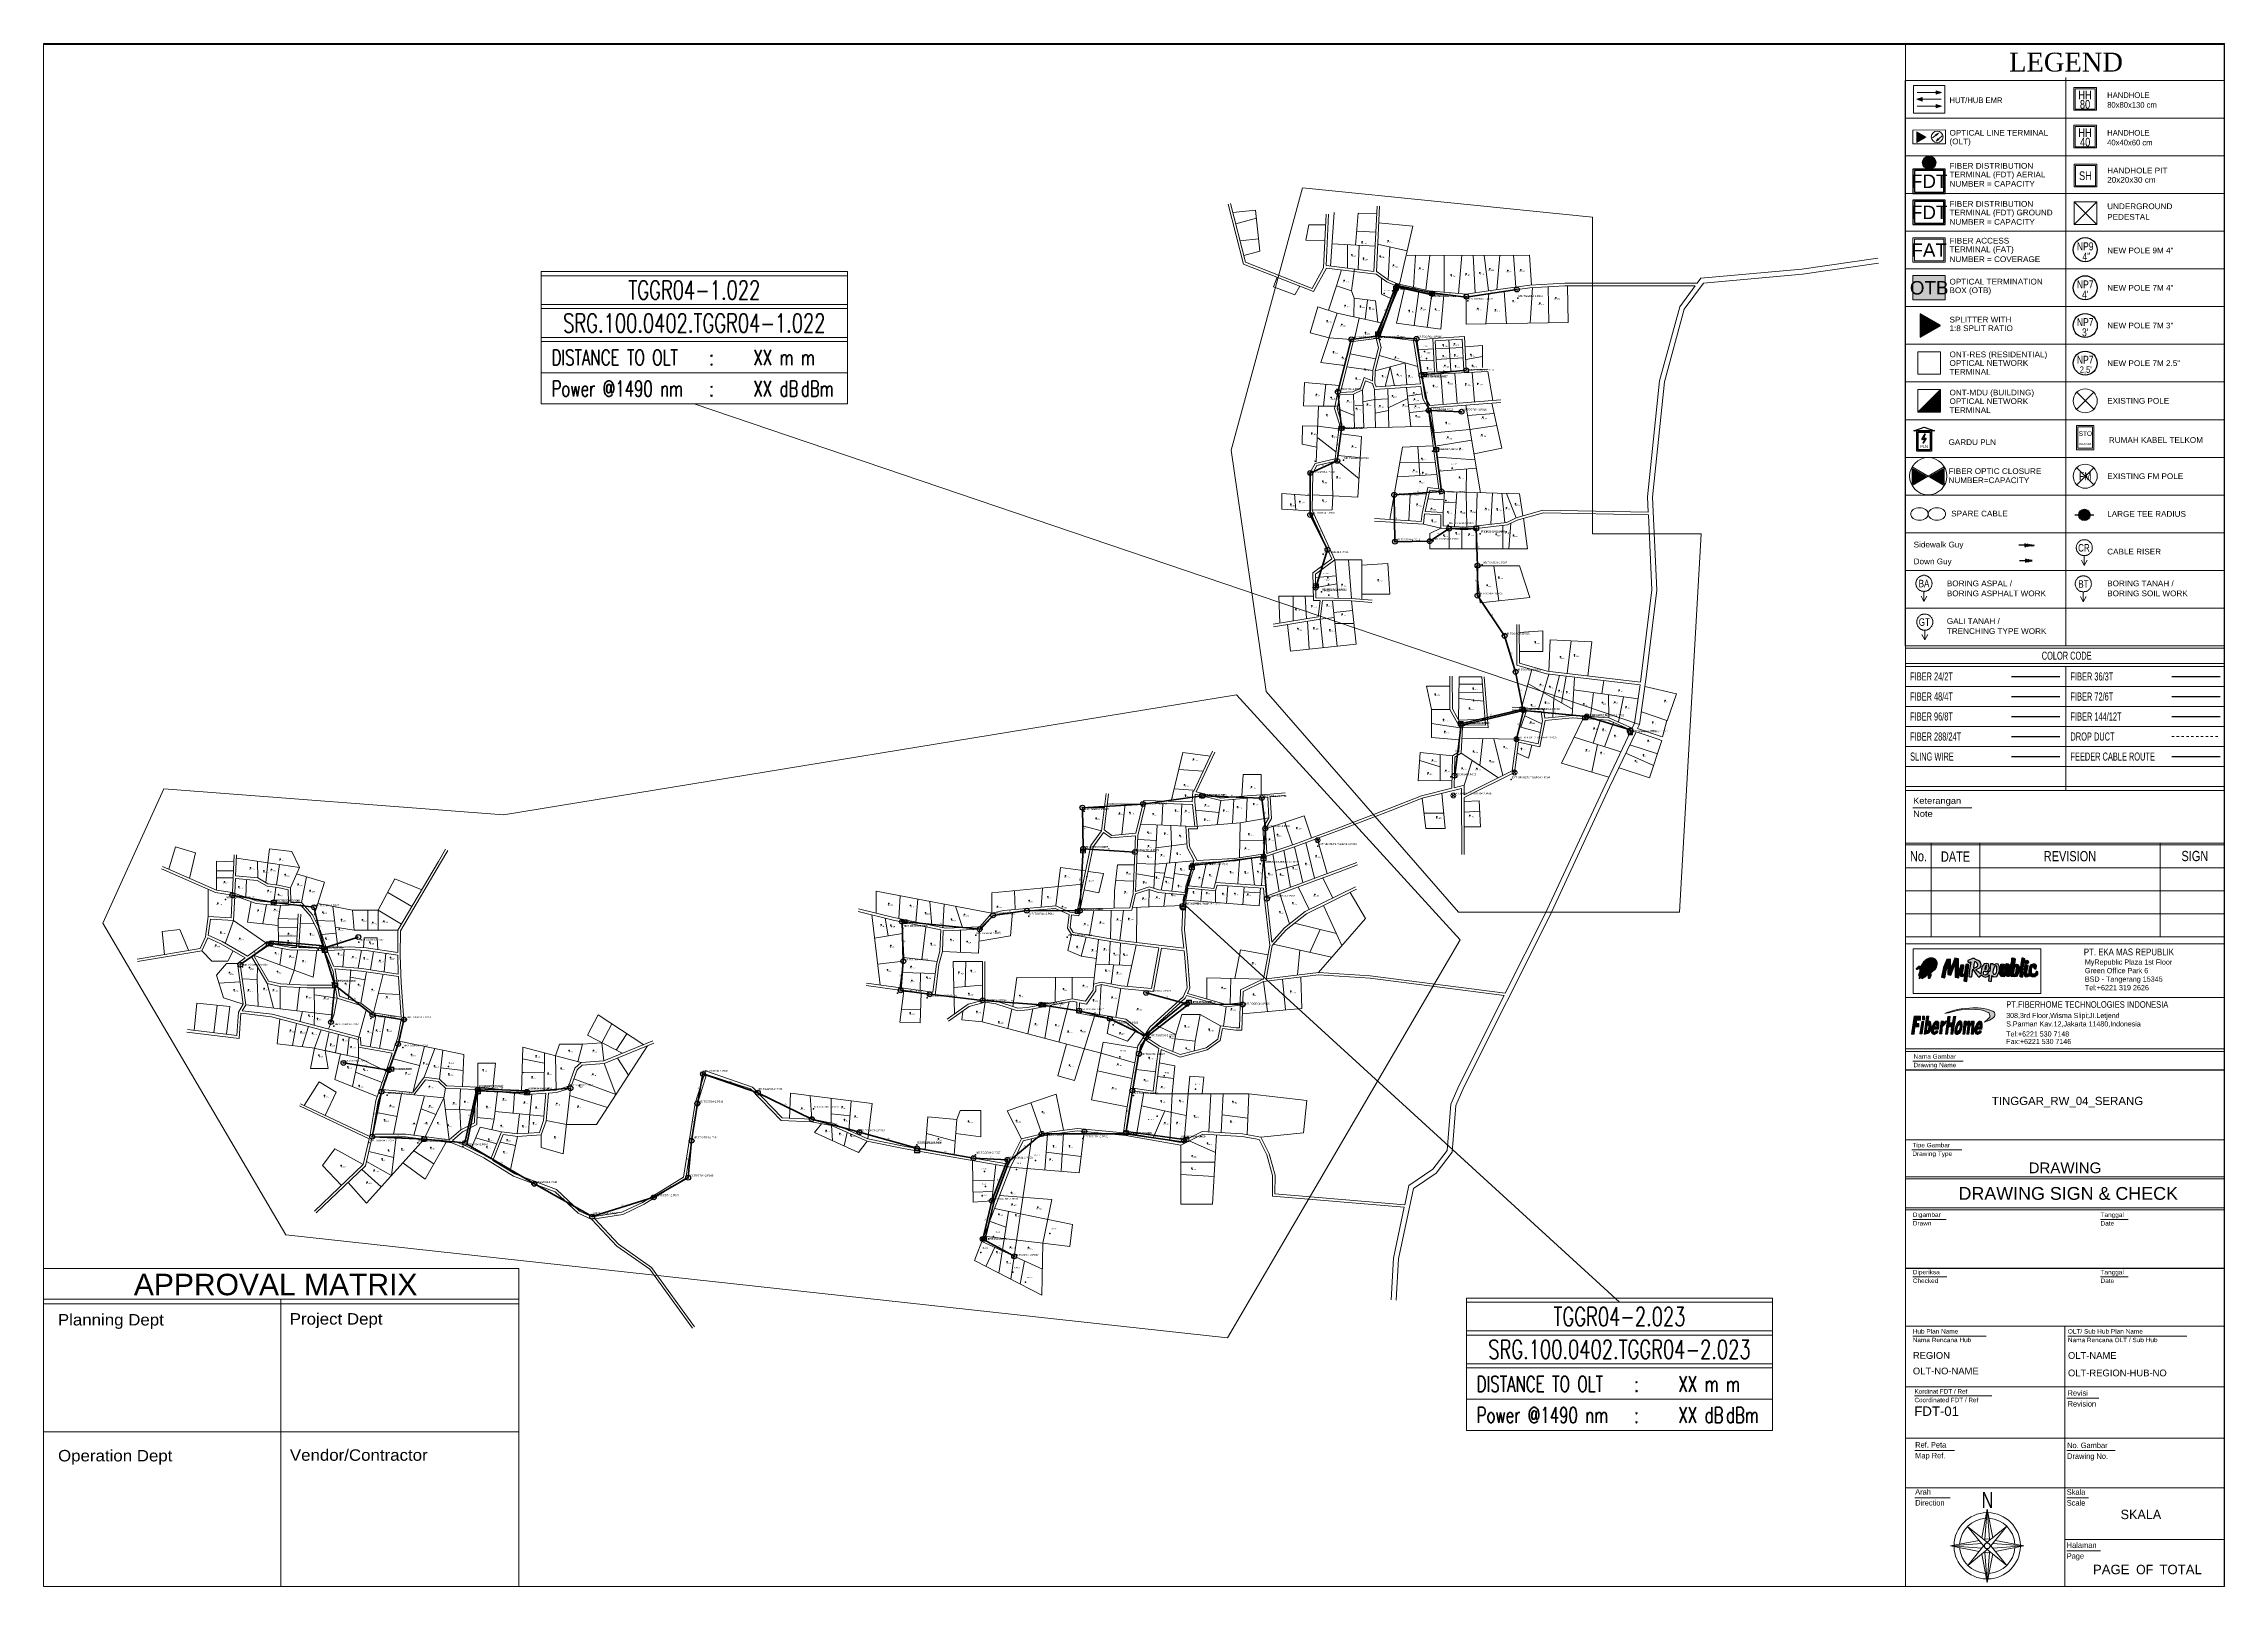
# Paper-space layout 'FULL FDT' of a CAD drawing. Header units: metres, sheet in millimetres. Extents: x 0 to 419, y 0 to 297.
# The model-space entities are those that its viewports show. They can reach past a viewport. Long polylines and large blocks are cut down to what shows.
import ezdxf
from ezdxf.enums import TextEntityAlignment as Align

# ---------------------------------------------------------------- set-up
doc = ezdxf.new("R2010")
doc.units = ezdxf.units.M
doc.linetypes.add('DGN2', pattern=[4.654733, 2.327366, -2.327366])
for name, color, linetype in [('BA', 255, 'Continuous'), ('BASIC MAP_PT', 7, 'Continuous'), ('BASIC MAP_PT_NUM', 7, 'Continuous'), ('BT', 7, 'Continuous'), ('CR', 255, 'Continuous'), ('FAT CODE', 7, 'Continuous'), ('FDT', 12, 'Continuous'), ('GARDU PLN', 7, 'Continuous'), ('GT', 7, 'Continuous'), ('Home Number RW 01 FDT 1', 6, 'Continuous'), ('Home Number RW 01 FDT 2', 6, 'Continuous'), ('Label', 130, 'Continuous'), ('LARGE TEE RADIUS', 172, 'Continuous'), ('new down guy', 7, 'Continuous'), ('NEW POLE 7m (3 inches) FDT 1', 4, 'Continuous'), ('NEW POLE 7m (3 inches) FDT 2', 4, 'Continuous'), ('NEW POLE 7M 2.5INCH', 212, 'Continuous'), ('NEW POLE 7M 2.5INCH FDT 1', 212, 'Continuous'), ('NEW POLE 7M 2.5INCH FDT 2', 212, 'Continuous'), ('NEW POLE 7m 4 inch fdt 1', 3, 'Continuous'), ('NEW POLE 7m(4 inches)', 3, 'Continuous'), ('NEW POLE 7m(4 inches) FDT 1', 3, 'Continuous'), ('NEW POLE 7m(4 inches) fdt 2', 3, 'Continuous'), ('NEW POLE 9M 4INCH', 1, 'Continuous'), ('NEW POLE HC', 4, 'Continuous'), ('new sidewalk guy', 7, 'Continuous'), ('PLN', 250, 'Continuous'), ('RUMAH KABEL TELKOM', 172, 'Continuous')]:
    doc.layers.add(name, color=color, linetype=linetype)
for name, color, linetype, lineweight in [('BASIC MAP', 7, 'Continuous', 9), ('BOUNDARY FDT 1', 1, 'Continuous', 18), ('CLOSURE', 1, 'Continuous', 18), ('COIL', 1, 'Continuous', 13), ('DROP DUCT', 220, 'DGN2', 5), ('EXT FM POLE', 7, 'Continuous', 18), ('EXT POLE', 1, 'Continuous', 18), ('EXT POLE FDT 1', 1, 'Continuous', 18), ('FAT', 40, 'Continuous', 9), ('FDT-Info', 1, 'Continuous', 9), ('FDT_info', 1, 'Continuous', 0), ('FEEDER', 7, 'Continuous', 30), ('FO 144 CORE', 62, 'Continuous', 15), ('FO 24 CORE', 3, 'Continuous', 35), ('FO 288 CORE', 30, 'Continuous', 15), ('FO 36 CORE', 6, 'Continuous', 50), ('FO 48 CORE', 204, 'Continuous', 35), ('FO 72 CORE', 32, 'Continuous', 35), ('FO 96 CORE', 1, 'Continuous', 15), ('HH PIT 20x20x30 cm', 5, 'Continuous', 18), ('HH PIT 40x40x60 cm', 5, 'Continuous', 18), ('HH PIT 80x80x130 cm', 5, 'Continuous', 18), ('HOME', 7, 'Continuous', 9), ('HUB', 1, 'Continuous', 13), ('OLT', 7, 'Continuous', 0), ('OTB', 5, 'Continuous', 13), ('PEDESTAL', 3, 'Continuous', 18), ('Sling Wire', 2, 'Continuous', 30), ('SLING WIRE FDT 1', 4, 'Continuous', 50), ('SLING WIRE FDT 2', 4, 'Continuous', 50), ('SPLITER', 5, 'Continuous', 18), ('TELKOM', 5, 'Continuous', 0), ('TITLE BLOCK', 7, 'Continuous', 0)]:
    doc.layers.add(name, color=color, linetype=linetype, lineweight=lineweight)
doc.layers.get('BA').off()
doc.styles.add('Annotative', font='arial.ttf')
doc.styles.add('Judul', font='romantic.ttf', dxfattribs={"width": 0.8, "height": 2.5})
doc.styles.add('MANNO', font='ROMANS', dxfattribs={"height": 0.04572})
doc.styles.add('MANTP', font='ROMANS', dxfattribs={"height": 0.03556})
doc.styles.add('ROMANS', font='romans.shx', dxfattribs={"width": 1.2})
doc.styles.get("Standard").update_dxf_attribs({"font": 'arial.ttf'})
doc.styles.add('Title Block 2', font='dgn001.shx')
doc.styles.add('Title Block 3', font='dgn003.shx')
doc.styles.add('Title Block v21 - Default$0$Standard', font='arial.ttf')
doc.styles.add('Title Block v21 - Default$0$Styledgn001', font='dgn001.shx')
doc.styles.add('Title Block v21 - Default$0$Styledgn003', font='dgn003.shx')

# ---------------------------------------------------------------- blocks, each defined once
blk = doc.blocks.new('GT1')
at = {"layer": 'TITLE BLOCK', "color": 7, "linetype": 'Continuous', "lineweight": 0}
for p, q in [((710893.5, 9312484.1), (710891.3, 9312488.3)), ((710893.5, 9312491.8), (710893.5, 9312484.1)), ((710893.5, 9312484.1), (710895.8, 9312488.3))]:
    blk.add_line(p, q, dxfattribs=at)
at = {"layer": 'TITLE BLOCK', "color": 7, "linetype": 'Continuous', "lineweight": 0, "flags": 128}
blk.add_lwpolyline([(710899.9, 9312498.2), (710899.9, 9312498.7), (710899.8, 9312498.7), (710899.8, 9312499.1), (710899.8, 9312499.6), (710899.6, 9312499.6), (710899.6, 9312500), (710899.5, 9312500.5), (710899.3, 9312500.5), (710899.2, 9312500.9), (710899.1, 9312501.4), (710899, 9312501.4), (710898.8, 9312501.8), (710898.6, 9312501.8), (710898.4, 9312502.3), (710898.2, 9312502.3), (710898, 9312502.7), (710897.8, 9312502.7), (710897.5, 9312503.2), (710897.3, 9312503.2), (710897, 9312503.6), (710896.8, 9312503.6), (710896.5, 9312503.6), (710896.2, 9312504.1), (710895.9, 9312504.1), (710895.7, 9312504.1), (710895.4, 9312504.1), (710895, 9312504.5), (710894.8, 9312504.5), (710894.4, 9312504.5), (710894.1, 9312504.5), (710893.8, 9312504.5), (710893.5, 9312504.5), (710893.2, 9312504.5), (710892.9, 9312504.5), (710892.6, 9312504.5), (710892.2, 9312504.5), (710892, 9312504.5), (710891.7, 9312504.1), (710891.3, 9312504.1), (710891.1, 9312504.1), (710890.8, 9312504.1), (710890.5, 9312503.6), (710890.2, 9312503.6), (710890, 9312503.6), (710889.7, 9312503.2), (710889.5, 9312503.2), (710889.2, 9312502.7), (710889, 9312502.7), (710888.8, 9312502.3), (710888.6, 9312502.3), (710888.4, 9312501.8), (710888.2, 9312501.8), (710888.1, 9312501.4), (710887.9, 9312501.4), (710887.7, 9312500.9), (710887.6, 9312500.5), (710887.5, 9312500.5), (710887.5, 9312500), (710887.4, 9312499.6), (710887.3, 9312499.6), (710887.2, 9312499.1), (710887.2, 9312498.7), (710887.2, 9312498.7), (710887.2, 9312498.2), (710887.2, 9312497.8), (710887.2, 9312497.8), (710887.2, 9312497.3), (710887.3, 9312496.8), (710887.4, 9312496.8), (710887.5, 9312496.3), (710887.5, 9312495.9), (710887.6, 9312495.9), (710887.7, 9312495.5), (710887.9, 9312495), (710888.1, 9312495), (710888.2, 9312494.6), (710888.4, 9312494.6), (710888.6, 9312494.1), (710888.8, 9312494.1), (710889, 9312493.6), (710889.2, 9312493.6), (710889.5, 9312493.2), (710889.7, 9312493.2), (710890, 9312492.7), (710890.2, 9312492.7), (710890.5, 9312492.7), (710890.8, 9312492.3), (710891.1, 9312492.3), (710891.3, 9312492.3), (710891.7, 9312491.9), (710892, 9312491.9), (710892.2, 9312491.9), (710892.6, 9312491.9), (710892.9, 9312491.9), (710893.2, 9312491.9), (710893.5, 9312491.9), (710893.8, 9312491.9), (710894.1, 9312491.9), (710894.4, 9312491.9), (710894.8, 9312491.9), (710895, 9312491.9), (710895.4, 9312491.9), (710895.7, 9312492.3), (710895.9, 9312492.3), (710896.2, 9312492.3), (710896.5, 9312492.7), (710896.8, 9312492.7), (710897, 9312492.7), (710897.3, 9312493.2), (710897.5, 9312493.2), (710897.8, 9312493.6), (710898, 9312493.6), (710898.2, 9312494.1), (710898.4, 9312494.1), (710898.6, 9312494.6), (710898.8, 9312494.6), (710899, 9312495), (710899.1, 9312495), (710899.2, 9312495.5), (710899.3, 9312495.9), (710899.5, 9312495.9), (710899.6, 9312496.3), (710899.6, 9312496.8), (710899.8, 9312496.8), (710899.8, 9312497.3), (710899.8, 9312497.8), (710899.9, 9312497.8), (710899.9, 9312498.2)], dxfattribs=at)
at = {"layer": 'TITLE BLOCK', "color": 7, "linetype": 'Continuous', "lineweight": 0, "style": 'Title Block v21 - Default$0$Styledgn003', "width": 0.799069}
blk.add_text('GT', height=5.93, dxfattribs=at).set_placement((710893.2, 9312495.2), align=Align.CENTER)
blk = doc.blocks.new('10MGUY')
h = blk.add_hatch(color=256)
h.dxf.hatch_style = 1
h.paths.add_polyline_path([(-5, 0), (-5, 0), (-5, 1.3), (-7.2, 0), (-7.2, 0), (-5, -1.3)])
at = {"color": 5}
for p, q in [((-5, 1.3), (-7.2, 0)), ((-5, 1.3), (-7.2, 0)), ((-7.2, -1.3), (-7.2, 1.2)), ((-7.2, -1.3), (-7.2, 1.2)), ((-5, -1.3), (-5, 1.3)), ((-5, -1.3), (-5, 1.3)), ((-5, 0), (0, 0)), ((-7.2, 0), (-5, -1.3))]:
    blk.add_line(p, q, dxfattribs=at)
at = {"const_width": 0.5}
for points in [[(0, 0), (-5, 0), (-5, 1.3), (-7.2, 0), (-5, -1.3), (-5, 0)], [(-7.2, -1.3), (-7.2, 1.6)]]:
    blk.add_lwpolyline(points, dxfattribs=at)
at = {"color": 8, "style": 'MANTP'}
blk.add_attdef('TYPE', text='', height=1.4, rotation=0.0531, dxfattribs=at).set_placement((-8.1, 0), align=Align.MIDDLE_RIGHT)
at = {"style": 'MANNO'}
blk.add_attdef('SIZE', text='', height=1.8, rotation=0.0531, dxfattribs=at).set_placement((-2.7, 1.8), align=Align.CENTER)
blk = doc.blocks.new('Title Block v21 - Default$0$AnonymousCell6')
at = {"layer": 'TITLE BLOCK', "linetype": 'Continuous', "style": 'Title Block v21 - Default$0$Styledgn001', "width": 0.974358}
for s, p in [('Kordinat FDT / Ref', (-22.8, 1.2)), ('Coordinated FDT / Ref', (-22.8, -3.8))]:
    blk.add_text(s, height=2.591, dxfattribs=at).set_placement(p)
blk = doc.blocks.new('Title Block v21 - Default$0$AnonymousCell12')
at = {"layer": 'TITLE BLOCK', "flags": 128}
for points in [[(-3.2, -2.6), (0, 14), (3.2, -2.6)], [(-1.3, -3.4), (0, 14), (1.3, -3.4)], [(-1.1, -8.4), (-11.4, 4), (1.1, -6.1)], [(-1.2, -6.1), (11.3, 4.1), (1.1, -8.4)], [(-4.7, -4.1), (-21.2, -7.3), (-4.7, -10.4)], [(-3.2, -5.9), (-21.2, -7.2), (-3.2, -8.6)], [(-1.2, -6.1), (-11.3, -18.6), (1.1, -8.4)], [(3.2, -11.9), (0, -28.5), (-3.2, -11.9)], [(0, -3.2), (-2, -3.6)], [(-2, -10.9), (0, -11.3)], [(1.3, -11.1), (0, -28.5), (-1.3, -11.1)], [(-1.1, -8.4), (11.3, -18.6), (1.1, -6.1)], [(0, -3.2), (2, -3.6)], [(2, -10.9), (0, -11.3)], [(3.2, -5.9), (21.2, -7.3), (3.2, -8.6)], [(4.7, -4.1), (21.2, -7.3), (4.6, -10.4)]]:
    blk.add_lwpolyline(points, dxfattribs=at)
at = {"layer": 'TITLE BLOCK'}
blk.add_circle((0, -7.2), 1.61, dxfattribs=at)
for radius, start, end in [(19.2, 91.1501, 178.8674), (16, 93.6044, 176.4133), (19.2, 1.1326, 88.8492), (16, 3.5867, 86.3933), (19.2, 181.1759, 268.8417), (16, 183.6304, 266.3873), (19.2, 271.1583, 358.8241), (16, 273.6127, 356.3696)]:
    blk.add_arc((0, -7.2), radius, start, end, dxfattribs=at)
at = {"layer": 'TITLE BLOCK', "style": 'Title Block v21 - Default$0$Standard', "width": 0.742081}
blk.add_text('N', height=9.14, rotation=0.0009, dxfattribs=at).set_placement((-3.3, 23.9), align=Align.TOP_LEFT)
blk = doc.blocks.new('rocket')
at = {"true_color": 0x800080}
h = blk.add_hatch(color=216, dxfattribs=at)
h.paths.add_polyline_path([(84.63, 25.21), (84.58, 24.92), (84.81, 24.58), (85.08, 24.23), (85.3, 24), (85.5, 23.7), (85.36, 23.5), (85.28, 23.24), (85.37, 22.98), (85.65, 22.97), (85.89, 23.08), (86.1, 23.22), (86.26, 23.31), (86.88, 22.86), (87.44, 22.63), (87.6, 22.68), (87.79, 22.87), (88.03, 22.83), (88.28, 22.57), (88.42, 22.22), (88.41, 21.94), (88.35, 21.67), (88.36, 21.42), (88.47, 21.33), (88.72, 21.3), (88.9, 21.45), (89.32, 22.08), (89.47, 22.75), (89.43, 23.33), (89.29, 23.65), (89.37, 23.78), (90.06, 24.27), (91.01, 25.16), (91.81, 26.33), (92.05, 27.42), (91.26, 27.69), (90.47, 28.09), (89.62, 28.85), (89.05, 29.43), (88.75, 29.96), (88.6, 30.38), (88.46, 30.33), (87.84, 30.04), (87.23, 29.63), (86.54, 28.98), (86.04, 28.28), (85.62, 27.68), (85.45, 27.27), (85.27, 26.86), (85.16, 26.77), (85.01, 26.77), (84.76, 26.88), (84.38, 26.84), (84.05, 26.75), (83.73, 26.52), (83.31, 26.12), (83.06, 25.81), (82.99, 25.58), (83.01, 25.44), (83.11, 25.32), (83.28, 25.35), (83.59, 25.53), (83.77, 25.64), (84, 25.71), (84.33, 25.64), (84.62, 25.41)])
h.paths.add_polyline_path([(87.2, 26.88, -1), (90.02, 26.88, -1)], flags=16)
h.paths.add_polyline_path([(87.61, 26.88, -1), (89.61, 26.88, -1)], flags=0)
edge = h.paths.add_edge_path(flags=0)
edge.add_ellipse((88.6, 26.34), major_axis=(0.681, 0), ratio=0.4994, start_angle=0, end_angle=360)
for color, points in [(252, [(90.47, 28.09), (91.26, 27.69), (92.05, 27.42), (92.07, 27.5), (92.06, 27.71), (91.37, 27.94), (90.63, 28.32), (89.82, 29.05), (89.28, 29.6), (89.01, 30.08), (88.86, 30.46), (88.6, 30.38), (88.75, 29.96), (89.05, 29.43), (89.62, 28.85)]), (253, [(90.63, 28.32), (91.37, 27.94), (92.06, 27.71), (92.05, 28.32), (91.9, 29.07), (91.67, 29.61), (91.16, 30.15), (90.61, 30.43), (90.15, 30.51), (89.46, 30.54), (88.93, 30.48), (88.86, 30.46), (89.01, 30.08), (89.28, 29.6), (89.82, 29.05)]), (40, [(85.42, 21.85), (85.42, 21.35), (87.11, 22.37), (86.77, 22.43), (86.55, 22.59), (85.9, 22.2), (85.9, 22.61), (84.75, 22.08), (84.86, 23.32), (84.58, 23.26), (84.87, 24.08), (84.5, 24.48), (83.84, 22.6), (84.32, 22.71), (84.21, 21.29)]), (252, [(86.77, 22.43), (87.11, 22.37), (87.44, 22.63), (86.88, 22.86), (86.26, 23.31), (86.1, 23.22), (85.89, 23.08), (85.65, 22.97), (85.37, 22.98), (85.28, 23.24), (85.36, 23.5), (85.5, 23.7), (85.3, 24), (85.08, 24.23), (84.81, 24.58), (84.58, 24.92), (84.5, 24.48), (85.2, 23.73), (85.12, 23.35), (85.18, 22.97), (85.43, 22.82), (85.85, 22.88), (86.02, 22.96)]), (2, [(85.18, 22.97), (85.12, 23.35), (85.2, 23.73), (84.87, 24.08), (84.58, 23.26), (84.86, 23.32), (84.75, 22.08), (85.9, 22.61), (85.9, 22.2), (86.55, 22.59), (86.02, 22.96), (85.85, 22.88), (85.43, 22.82)])]:
    blk.add_hatch(color=color).paths.add_polyline_path(points)
h = blk.add_hatch(color=253)
h.set_gradient(color1=(173, 173, 173), one_color=1, tint=1, name='CYLINDER')
edge = h.paths.add_edge_path()
edge.add_ellipse((90.03, 30.07), major_axis=(0.34, 0), ratio=0.4994, start_angle=0, end_angle=360)
h = blk.add_hatch(color=140)
h.paths.add_polyline_path([(87.61, 26.88, 1), (89.61, 26.88, 1)])
edge = h.paths.add_edge_path(flags=16)
edge.add_ellipse((88.6, 26.34), major_axis=(0.681, 0), ratio=0.4994, start_angle=0, end_angle=360)
h = blk.add_hatch(color=4)
edge = h.paths.add_edge_path()
edge.add_ellipse((88.6, 26.34), major_axis=(0.681, 0), ratio=0.4994, start_angle=0, end_angle=360)
at = {"color": 216, "true_color": 0x800080}
blk.add_lwpolyline([(82.99, 25.58), (83.06, 25.81), (83.31, 26.12), (83.73, 26.52), (84.05, 26.75), (84.38, 26.84), (84.76, 26.88), (85.01, 26.77), (85.16, 26.77), (85.27, 26.86), (85.45, 27.27), (85.62, 27.68), (86.04, 28.28), (86.54, 28.98), (87.23, 29.63), (87.84, 30.04), (88.46, 30.33), (88.93, 30.48), (89.46, 30.54), (90.15, 30.51), (90.61, 30.43), (91.16, 30.15), (91.67, 29.61), (91.9, 29.07), (92.05, 28.32), (92.07, 27.5), (91.81, 26.33), (91.01, 25.16), (90.06, 24.27), (89.37, 23.78), (89.29, 23.65), (89.43, 23.33), (89.47, 22.75), (89.32, 22.08), (88.9, 21.45), (88.72, 21.3), (88.47, 21.33), (88.36, 21.42), (88.35, 21.67), (88.41, 21.94), (88.42, 22.22), (88.28, 22.57), (88.03, 22.83), (87.79, 22.87), (87.6, 22.68), (87.44, 22.63), (86.88, 22.86), (86.26, 23.31), (86.1, 23.22), (85.89, 23.08), (85.65, 22.97), (85.37, 22.98), (85.28, 23.24), (85.36, 23.5), (85.5, 23.7), (85.3, 24), (85.08, 24.23), (84.81, 24.58), (84.58, 24.92), (84.63, 25.21), (84.62, 25.41), (84.33, 25.64), (84, 25.71), (83.77, 25.64), (83.59, 25.53), (83.28, 25.35), (83.11, 25.32), (83.01, 25.44)], close=True, dxfattribs=at)
for points in [[(88.6, 30.38), (88.75, 29.96), (89.05, 29.43), (89.62, 28.85), (90.47, 28.09), (91.26, 27.69), (92.05, 27.42)], [(88.86, 30.46), (89.01, 30.08), (89.28, 29.6), (89.82, 29.05), (90.63, 28.32), (91.37, 27.94), (92.06, 27.71)]]:
    blk.add_lwpolyline(points)
at = {"color": 40}
blk.add_lwpolyline([(84.5, 24.48), (83.84, 22.6), (84.32, 22.71), (84.21, 21.29), (85.42, 21.85), (85.42, 21.35), (87.11, 22.37)], dxfattribs=at)
at = {"color": 252}
blk.add_lwpolyline([(84.58, 24.92), (84.5, 24.48), (85.2, 23.73), (85.12, 23.35), (85.18, 22.97), (85.43, 22.82), (85.85, 22.88), (86.02, 22.96), (86.77, 22.43), (87.11, 22.37), (87.44, 22.63)], dxfattribs=at)
at = {"color": 2}
blk.add_lwpolyline([(84.87, 24.08), (84.58, 23.26), (84.86, 23.32), (84.75, 22.08), (85.9, 22.61), (85.9, 22.2), (86.55, 22.59)], dxfattribs=at)
for radius in [1.41, 1]:
    blk.add_circle((88.61, 26.88), radius)
for centre, major_axis in [((90.03, 30.07), (0.34, 0)), ((88.6, 26.34), (0.681, 0))]:
    blk.add_ellipse(centre, major_axis=major_axis, ratio=0.4994)
blk = doc.blocks.new('MyRepublic')
at = {"true_color": 0x642165}
for points in [[(101.48, 26.04), (101.32, 29.98), (99.81, 29.85), (98.56, 26.65), (97.8, 22.83), (99.1, 22.47), (99.66, 25.46), (100.19, 27.45), (100.3, 27.51), (100.32, 23.87), (101.46, 23.57), (103.21, 28.19), (103.24, 22.82), (104.68, 22.59), (104.58, 30.14), (103.11, 30.42)], [(106.76, 24.16), (106.48, 23.81), (106.13, 23.93), (106.2, 25.3), (106.61, 26.81), (106.66, 27.6), (105.39, 27.62), (104.94, 25.75), (104.91, 23.96), (105.17, 23.35), (105.67, 23.05), (106.38, 23.15), (106.86, 23.48), (106.63, 21.38), (107.06, 21.18), (107.65, 21.05), (107.9, 21.26), (108.66, 27.67), (108, 27.92), (107.44, 27.9), (107.09, 25.22)], [(128.94, 23.73), (128.86, 23.21), (129.38, 22.97), (130.14, 22.93), (130.14, 25.08), (130.46, 27.48), (130.9, 29.47), (131.02, 30.15), (130.46, 30.11), (130.34, 30.39), (129.78, 30.39), (129.38, 27.88), (129.14, 25.64)], [(131.79, 24.12), (131.79, 24.71), (131.89, 25.5), (132.01, 26.32), (132.01, 26.82), (132.23, 27.14), (132.32, 27.39), (131.81, 27.64), (131.18, 27.87), (131, 27.69), (130.73, 25.85), (130.6, 24.15), (130.78, 23.39), (131.27, 22.9), (132.21, 23.03), (132.98, 23.45), (133.82, 23.08), (134.9, 23.08), (135.39, 23.39), (136.2, 24.02), (136.2, 24.65), (136.14, 24.93), (135.46, 25.12), (135.35, 24.56), (134.97, 24.12), (133.95, 23.94), (133.74, 24.4), (133.56, 24.96), (133.56, 25.53), (133.56, 26.03), (133.76, 26.71), (134.03, 26.88), (134.61, 27.01), (134.56, 26.51), (134.63, 26.25), (134.94, 26.16), (135.41, 26.16), (135.54, 26.44), (135.57, 26.92), (135.57, 27.45), (135.1, 27.95), (134.28, 28.02), (133.4, 27.77), (132.93, 27.23), (132.74, 26.41), (132.52, 25.63), (132.61, 24.87), (132.51, 24.09), (131.89, 23.93)], [(132.48, 28.83, 1), (131.08, 28.83, 1)]]:
    blk.add_hatch(color=219, dxfattribs=at).paths.add_polyline_path(points)
h = blk.add_hatch(color=219, dxfattribs=at)
h.paths.add_polyline_path([(111.57, 23.98), (112.68, 22.75), (113.69, 23.68), (114.2, 23.2), (115.11, 22.75), (116.02, 23.02), (116.75, 23.73), (116.53, 21.36), (117.46, 21.08), (117.71, 21.18), (117.87, 23.45), (118.3, 23), (119, 22.9), (119.76, 23.1), (120.52, 24.21), (120.8, 25.45), (120.85, 26.91), (120.37, 27.92), (119.49, 28.1), (118.52, 27.65), (118.4, 28.18), (117.28, 28.15), (117.03, 25.02), (116.86, 25.12), (116.42, 25.09), (116.29, 24.63), (115.97, 23.97), (115.24, 23.65), (114.57, 23.75), (114.46, 24), (114.46, 24.66), (114.6, 25.21), (114.82, 25.25), (115.14, 25.02), (115.83, 25.07), (116.2, 25.35), (116.51, 25.83), (116.72, 26.44), (116.68, 27.16), (116.56, 27.82), (116.15, 28.16), (115.51, 28.23), (114.8, 28.09), (114.32, 27.63), (113.96, 27.06), (113.68, 26.17), (113.52, 25.1), (113.48, 24.18), (113.34, 24.13), (112.7, 24.64), (111.63, 25.51), (111.51, 25.83), (112.36, 26.19), (113.09, 26.58), (113.47, 27), (113.57, 27.66), (113.39, 28.35), (112.97, 29.06), (112.36, 29.44), (111.35, 29.85), (110.96, 30.2), (110.12, 30.18), (109.61, 30.01), (108.96, 29.73), (108.3, 29.43), (108.23, 29.16), (108.39, 28.82), (108.78, 28.58), (109.07, 28.53), (109.34, 28.93), (109.5, 28.81), (108.91, 25.8), (108.59, 23.05), (109.04, 22.9), (109.67, 22.9), (109.9, 23), (110.25, 25.95)])
h.paths.add_polyline_path([(110.8, 26.36), (110.48, 26.33), (110.69, 27.91), (110.9, 28.88), (111.08, 28.93), (111.38, 28.85), (111.9, 28.42), (112.23, 28.03), (112.23, 27.45), (112.14, 27.2), (111.56, 26.83)], flags=16)
h.paths.add_polyline_path([(115.02, 26.04), (115.03, 26.38), (115.13, 26.98), (115.43, 27.47), (115.58, 27.61), (115.71, 27.6), (115.77, 27.2), (115.73, 26.75), (115.58, 26.26), (115.44, 25.92), (115.16, 25.82), (115.05, 25.91)], flags=16)
h.paths.add_polyline_path([(118.36, 24.82), (118.48, 25.77), (118.6, 26.16), (118.89, 26.76), (119.47, 27.39), (119.61, 27.24), (119.66, 26.42), (119.65, 25.26), (119.35, 24.27), (119.06, 23.81), (118.65, 23.81), (118.43, 24.09)], flags=16)
h = blk.add_hatch(color=219, dxfattribs=at)
h.paths.add_polyline_path([(124.48, 25.04), (124.52, 25.93), (124.65, 26.87), (124.79, 27.61), (124.7, 27.86), (124.35, 28.11), (123.8, 28.22), (123.47, 28.17), (123.44, 27.72), (123.32, 26.84), (123.11, 26.04), (122.99, 25.09), (122.65, 24.09), (122.23, 23.89), (122.2, 24.46), (122.28, 25.43), (122.64, 26.72), (122.74, 27.98), (121.58, 27.95), (121.44, 27.93), (121.41, 27.4), (121.32, 26.8), (121.18, 26.03), (121.11, 25.29), (121, 24.54), (121.05, 23.96), (121.23, 23.6), (121.56, 23.25), (121.83, 23.04), (122.34, 22.99), (122.8, 23.06), (123.06, 23.27), (123.16, 23.5), (123.44, 24.1), (123.72, 24.07), (123.69, 23.43), (123.83, 23.16), (124.2, 23.06), (124.7, 23.04), (124.85, 23.27), (125.36, 23.37), (125.59, 23.1), (126.22, 23.03), (127, 22.94), (127.69, 23.12), (128.16, 23.81), (128.62, 24.88), (128.8, 26.13), (128.73, 27.03), (128.43, 27.56), (128.16, 27.82), (127.67, 27.93), (127.26, 27.91), (126.84, 27.84), (126.82, 28.12), (127, 29.09), (127.14, 29.95), (126.95, 30.27), (126.7, 30.44), (126.11, 30.51), (125.84, 30.36), (125.74, 29.43), (125.64, 28.7), (125.41, 27.78), (125.25, 26.75), (125.18, 25.76), (125.14, 25.1), (125.15, 24.24), (124.92, 24.01), (124.5, 23.98)])
h.paths.add_polyline_path([(126.41, 24.44), (126.53, 25.65), (126.67, 26.13), (126.75, 26.46), (127.14, 26.95), (127.5, 26.89), (127.58, 26.46), (127.54, 25.33), (127.4, 24.48), (126.9, 23.74), (126.51, 23.95)], flags=16)
at = {"lineweight": 0}
blk.add_lwpolyline([(86.5, 34.07), (137.3, 34.07), (137.3, 16.29), (86.5, 16.29)], close=True, dxfattribs=at)
at = {"color": 219, "true_color": 0x642165}
for points in [[(97.8, 22.83), (99.1, 22.47), (99.66, 25.46), (100.19, 27.45), (100.3, 27.51), (100.32, 23.87), (101.46, 23.57), (103.21, 28.19), (103.24, 22.82), (104.68, 22.59), (104.58, 30.14), (103.11, 30.42), (101.48, 26.04), (101.32, 29.98), (99.81, 29.85), (98.56, 26.65)], [(105.39, 27.62), (104.94, 25.75), (104.91, 23.96), (105.17, 23.35), (105.67, 23.05), (106.38, 23.15), (106.86, 23.48), (106.63, 21.38), (107.06, 21.18), (107.65, 21.05), (107.9, 21.26), (108.66, 27.67), (108, 27.92), (107.44, 27.9), (107.09, 25.22), (106.76, 24.16), (106.48, 23.81), (106.13, 23.93), (106.2, 25.3), (106.61, 26.81), (106.66, 27.6)], [(109.07, 28.53), (109.34, 28.93), (109.5, 28.81), (108.91, 25.8), (108.59, 23.05), (109.04, 22.9), (109.67, 22.9), (109.9, 23), (110.25, 25.95), (111.57, 23.98), (112.68, 22.75), (113.69, 23.68), (114.2, 23.2), (115.11, 22.75), (116.02, 23.02), (116.75, 23.73), (116.53, 21.36), (117.46, 21.08), (117.71, 21.18), (117.87, 23.45), (118.3, 23), (119, 22.9), (119.76, 23.1), (120.52, 24.21), (120.8, 25.45), (120.85, 26.91), (120.37, 27.92), (119.49, 28.1), (118.52, 27.65), (118.4, 28.18), (117.28, 28.15), (117.03, 25.02), (116.86, 25.12), (116.42, 25.09), (116.29, 24.63), (115.97, 23.97), (115.24, 23.65), (114.57, 23.75), (114.46, 24), (114.46, 24.66), (114.6, 25.21), (114.82, 25.25), (115.14, 25.02), (115.83, 25.07), (116.2, 25.35), (116.51, 25.83), (116.72, 26.44), (116.68, 27.16), (116.56, 27.82), (116.15, 28.16), (115.51, 28.23), (114.8, 28.09), (114.32, 27.63), (113.96, 27.06), (113.68, 26.17), (113.52, 25.1), (113.48, 24.18), (113.34, 24.13), (112.7, 24.64), (111.63, 25.51), (111.51, 25.83), (112.36, 26.19), (113.09, 26.58), (113.47, 27), (113.57, 27.66), (113.39, 28.35), (112.97, 29.06), (112.36, 29.44), (111.35, 29.85), (110.96, 30.2), (110.12, 30.18), (109.61, 30.01), (108.96, 29.73), (108.3, 29.43), (108.23, 29.16), (108.39, 28.82), (108.78, 28.58)], [(110.9, 28.88), (110.69, 27.91), (110.48, 26.33), (110.8, 26.36), (111.56, 26.83), (112.14, 27.2), (112.23, 27.45), (112.23, 28.03), (111.9, 28.42), (111.38, 28.85), (111.08, 28.93)], [(115.05, 25.91), (115.16, 25.82), (115.44, 25.92), (115.58, 26.26), (115.73, 26.75), (115.77, 27.2), (115.71, 27.6), (115.58, 27.61), (115.43, 27.47), (115.13, 26.98), (115.03, 26.38), (115.02, 26.04)], [(118.6, 26.16), (118.89, 26.76), (119.47, 27.39), (119.61, 27.24), (119.66, 26.42), (119.65, 25.26), (119.35, 24.27), (119.06, 23.81), (118.65, 23.81), (118.43, 24.09), (118.36, 24.82), (118.48, 25.77)], [(121.58, 27.95), (122.74, 27.98), (122.64, 26.72), (122.28, 25.43), (122.2, 24.46), (122.22, 24.05), (122.41, 23.97), (122.58, 24.05), (122.74, 24.34), (122.99, 25.09), (123.11, 26.04), (123.32, 26.84), (123.44, 27.72), (123.47, 28.17), (123.8, 28.22), (124.35, 28.11), (124.7, 27.86), (124.79, 27.61), (124.65, 26.87), (124.52, 25.93), (124.48, 25.04), (124.49, 24.13), (124.62, 23.99), (124.92, 24.01), (125.15, 24.24), (125.14, 25.1), (125.18, 25.76), (125.25, 26.75), (125.41, 27.78), (125.64, 28.7), (125.74, 29.43), (125.84, 30.36), (126.11, 30.51), (126.7, 30.44), (126.95, 30.27), (127.14, 29.95), (127, 29.09), (126.82, 28.12), (126.84, 27.84), (127.26, 27.91), (127.67, 27.93), (128.16, 27.82), (128.43, 27.56), (128.73, 27.03), (128.8, 26.13), (128.62, 24.88), (128.16, 23.81), (127.69, 23.12), (127, 22.94), (126.22, 23.03), (125.59, 23.1), (125.36, 23.37), (124.85, 23.27), (124.7, 23.04), (124.2, 23.06), (123.83, 23.16), (123.69, 23.43), (123.71, 23.92), (123.64, 24.08), (123.46, 24.1), (123.32, 23.85), (123.16, 23.5), (123.06, 23.27), (122.8, 23.06), (122.34, 22.99), (121.83, 23.04), (121.56, 23.25), (121.23, 23.6), (121.05, 23.96), (121, 24.54), (121.11, 25.29), (121.18, 26.03), (121.32, 26.8), (121.41, 27.4), (121.44, 27.93)], [(126.53, 25.65), (126.41, 24.44), (126.51, 23.95), (126.77, 23.81), (127.07, 23.99), (127.4, 24.48), (127.54, 25.33), (127.58, 26.46), (127.5, 26.89), (127.26, 26.93), (127.1, 26.87), (126.91, 26.65), (126.75, 26.46), (126.67, 26.13)], [(128.86, 23.21), (129.38, 22.97), (130.14, 22.93), (130.14, 25.08), (130.46, 27.48), (130.9, 29.47), (131.02, 30.15), (130.46, 30.11), (130.34, 30.39), (129.78, 30.39), (129.38, 27.88), (129.14, 25.64), (128.94, 23.73)], [(132.16, 27.47), (131.81, 27.64), (131.18, 27.87), (131, 27.69), (130.73, 25.85), (130.6, 24.15), (130.78, 23.39), (131.27, 22.9), (132.21, 23.03), (132.79, 23.35), (133.11, 23.39), (133.82, 23.08), (134.9, 23.08), (135.39, 23.39), (136.2, 24.02), (136.2, 24.65), (136.14, 24.93), (135.79, 25.03), (135.48, 25.19), (135.35, 24.56), (134.97, 24.12), (134.25, 23.99), (133.9, 24.05), (133.74, 24.4), (133.56, 24.96), (133.56, 25.53), (133.56, 26.03), (133.68, 26.44), (133.84, 26.76), (134.03, 26.88), (134.47, 26.98), (134.6, 26.82), (134.56, 26.51), (134.63, 26.25), (134.94, 26.16), (135.41, 26.16), (135.54, 26.44), (135.57, 26.92), (135.57, 27.45), (135.1, 27.95), (134.28, 28.02), (133.4, 27.77), (132.93, 27.23), (132.74, 26.41), (132.52, 25.63), (132.61, 24.87), (132.55, 24.37), (132.36, 24.05), (131.89, 23.93), (131.79, 24.12), (131.79, 24.71), (131.89, 25.5), (132.01, 26.32), (132.01, 26.82), (132.23, 27.14), (132.33, 27.42)]]:
    blk.add_lwpolyline(points, close=True, dxfattribs=at)
blk.add_circle((131.78, 28.83), 0.697, dxfattribs=at)
at = {"xscale": 0.8927864447397837, "yscale": 0.8927864447397837, "zscale": 0.8927864447397837}
blk.add_blockref('rocket', (13.67, 3.25), dxfattribs=at)
blk = doc.blocks.new('*U52')
at = {"color": 0, "linetype": 'ByBlock', "lineweight": -2}
for p, q in [((-2.12, -2.11), (-2.12, 2.13)), ((-2.12, 2.13), (2.12, 2.13)), ((-1.88, -1.89), (-1.88, 1.89)), ((-1.88, 1.89), (1.88, 1.89)), ((1.88, 1.89), (1.88, -1.89)), ((2.12, 2.13), (2.12, -2.11)), ((2.12, -2.11), (-2.12, -2.11)), ((1.88, -1.89), (-1.88, -1.89))]:
    blk.add_line(p, q, dxfattribs=at)
at = {"color": 0, "linetype": 'ByBlock', "lineweight": -2, "style": 'Title Block 3', "width": 0.799081}
for s, p in [('HH', (-0.03, -0.06)), ('40', (-0.01, -1.82))]:
    blk.add_text(s, height=1.607, dxfattribs=at).set_placement(p, align=Align.CENTER)
blk = doc.blocks.new('*U54')
at = {"color": 0, "linetype": 'ByBlock', "lineweight": -2}
for p, q in [((-2.12, -2.11), (-2.12, 2.13)), ((-2.12, 2.13), (2.12, 2.13)), ((-1.88, -1.89), (-1.88, 1.89)), ((-1.88, 1.89), (1.88, 1.89)), ((1.88, 1.89), (1.88, -1.89)), ((2.12, 2.13), (2.12, -2.11)), ((2.12, -2.11), (-2.12, -2.11)), ((1.88, -1.89), (-1.88, -1.89))]:
    blk.add_line(p, q, dxfattribs=at)
at = {"color": 0, "linetype": 'ByBlock', "lineweight": -2, "style": 'Title Block 3', "width": 0.799081}
blk.add_text('SH', height=1.607, dxfattribs=at).set_placement((-0.01, -0.83), align=Align.CENTER)
blk = doc.blocks.new('*U68')
at = {"color": 0, "linetype": 'ByBlock', "lineweight": -2}
blk.add_circle((0, 0), 2.24, dxfattribs=at)
at = {"color": 0, "linetype": 'ByBlock', "lineweight": -2, "style": 'Title Block 3', "width": 0.799091}
for s, p in [('NP7', (0, 0.62)), ("3'", (0, -1.27))]:
    blk.add_text(s, height=1.488, dxfattribs=at).set_placement(p, align=Align.MIDDLE_CENTER)
blk = doc.blocks.new('HUT-HUB')
at = {"linetype": 'ByBlock', "lineweight": -2}
h = blk.add_hatch(dxfattribs=at)
h.set_pattern_fill('LINE', color=0, scale=0.01, angle=90)
h.set_pattern_definition([(90, (-3793.373647, -1718.336055), (-0.03175, 2e-18), [])])
h.paths.add_polyline_path([(-1.28, -0.32), (-1.28, 0.33), (-2.26, 0)])
h = blk.add_hatch(dxfattribs=at)
h.set_pattern_fill('LINE', color=0, scale=0.01, angle=90)
h.set_pattern_definition([(90, (-3793.373647, -1717.061304), (-0.03175, 2e-18), [])])
h.paths.add_polyline_path([(1.28, 0.96), (1.28, 1.6), (2.26, 1.27)])
h = blk.add_hatch(dxfattribs=at)
h.set_pattern_fill('LINE', color=0, scale=0.01, angle=90)
h.set_pattern_definition([(90, (-3793.373647, -1719.62076), (-0.03175, 2e-18), [])])
h.paths.add_polyline_path([(1.28, -1.6), (1.28, -0.95), (2.26, -1.28)])
at = {"color": 0, "linetype": 'ByBlock', "lineweight": -2}
for p, q in [((-2.23, 1.27), (1.28, 1.27)), ((2.23, 0), (-1.28, 0)), ((-2.23, -1.28), (1.28, -1.28))]:
    blk.add_line(p, q, dxfattribs=at)
at = {"color": 0, "linetype": 'ByBlock', "lineweight": -2, "flags": 128}
blk.add_lwpolyline([(-2.89, 2.57), (2.89, 2.57), (2.89, -2.57), (-2.89, -2.57), (-2.89, 2.57)], dxfattribs=at)
at = {"color": 0, "linetype": 'ByBlock', "lineweight": -2}
for points in [[(-1.28, -0.32), (-1.28, 0.33), (-2.26, 0)], [(1.28, 0.96), (1.28, 1.6), (2.26, 1.27)], [(1.28, -1.6), (1.28, -0.95), (2.26, -1.28)]]:
    blk.add_lwpolyline(points, close=True, dxfattribs=at)
blk = doc.blocks.new('OLT-SUB 2')
at = {"color": 0, "linetype": 'ByBlock', "lineweight": -2}
for p, q in [((-2.2, -2.5), (-2.2, 2.5)), ((-2, -2.3), (-2, 2.4)), ((-1.8, -2.2), (-1.8, 2.3)), ((-1.6, -2.1), (-1.6, 2.2)), ((-1.4, -2), (-1.4, 2)), ((-1.2, -1.9), (-1.2, 1.9)), ((-0.9, -1.7), (-0.9, 1.8)), ((-0.7, -1.6), (-0.7, 1.6)), ((-0.5, -1.5), (-0.5, 1.5)), ((-0.3, -1.3), (-0.3, 1.4)), ((0, -1.2), (0, 1.2)), ((0.2, -1.1), (0.2, 1.1)), ((0.5, -0.9), (0.5, 1)), ((0.7, -0.8), (0.7, 0.8)), ((1, -0.6), (1, 0.7)), ((1.2, -0.5), (1.2, 0.6)), ((1.4, -0.4), (1.4, 0.4)), ((1.6, -0.3), (1.6, 0.3)), ((1.8, -0.1), (1.8, 0.2))]:
    blk.add_line(p, q, dxfattribs=at)
at = {"color": 0, "linetype": 'ByBlock', "lineweight": -2, "flags": 128}
for points in [[(-2.7, -3.1), (-2.7, 3.1), (2.7, 0), (-2.7, -3.1)], [(-2.4, -2.6), (-2.4, 2.6), (2.1, 0), (-2.4, -2.6)], [(-2.4, -2.6), (-2.4, 2.6), (2.1, 0), (-2.4, -2.6)]]:
    blk.add_lwpolyline(points, dxfattribs=at)
blk = doc.blocks.new('OLT-SUB')
at = {"color": 0, "linetype": 'ByBlock', "lineweight": -2, "flags": 128}
for points in [[(-2.8, -0.6), (0.8, 2.2), (-0.5, 0.8), (-0.4, 1.3), (-0.9, 1.3), (0.8, 2.2)], [(2.9, 0.6), (-0.6, -2.4), (0.6, -1), (0.5, -1.5), (1, -1.5), (-0.6, -2.4)]]:
    blk.add_lwpolyline(points, dxfattribs=at)
at = {"color": 0, "linetype": 'ByBlock', "lineweight": -2}
blk.add_ellipse((0, 0), major_axis=(-3.39, 0), ratio=0.99325, dxfattribs=at)
blk = doc.blocks.new('OLT')
at = {"color": 0, "linetype": 'ByBlock', "lineweight": -2, "flags": 128}
blk.add_lwpolyline([(3.05, -1.29), (-3.04, -1.29), (-3.04, 1.29), (3.04, 1.3), (3.05, -1.29)], dxfattribs=at)
at = {"color": 0, "linetype": 'ByBlock', "lineweight": -2, "xscale": 0.3209154630485656, "yscale": 0.3209154630485656, "zscale": 0.3209154630485656}
for name, p in [('OLT-SUB 2', (-1.45, -0.01)), ('OLT-SUB', (1.49, 0.02))]:
    blk.add_blockref(name, p, dxfattribs=at)
blk = doc.blocks.new('*U51')
at = {"layer": 'SPLITER', "linetype": 'ByBlock', "lineweight": -2}
h = blk.add_hatch(color=5, dxfattribs=at)
h.dxf.hatch_style = 1
h.paths.add_polyline_path([(3.75, 0), (0, 2.17), (0, -2.17)])
h = blk.add_hatch(color=2, dxfattribs=at)
h.dxf.hatch_style = 1
h.paths.add_polyline_path([(3.75, 0), (0, 2.17), (0, -2.17)])
at = {"layer": 'SPLITER', "color": 5, "linetype": 'ByBlock', "lineweight": -2}
blk.add_lwpolyline([(3.75, 0), (0, 2.17), (0, -2.17)], close=True, dxfattribs=at)
at = {"layer": 'SPLITER', "color": 2, "linetype": 'ByBlock', "lineweight": -2}
blk.add_lwpolyline([(3.75, 0), (0, 2.17), (0, -2.17)], close=True, dxfattribs=at)
blk = doc.blocks.new('*U49')
at = {"color": 0, "linetype": 'ByBlock', "lineweight": -2}
blk.add_lwpolyline([(-2.1, -2.1), (2.1, -2.1), (2.1, 2.1), (-2.1, 2.1)], close=True, dxfattribs=at)
blk = doc.blocks.new('*U50')
at = {"linetype": 'ByBlock', "lineweight": -2}
h = blk.add_hatch(dxfattribs=at)
h.set_pattern_fill('LINE', color=0, scale=0.01, angle=90)
h.set_pattern_definition([(90, (-3776.275374, -1661.063854), (-0.03175, 2e-18), [])])
h.paths.add_polyline_path([(-2.1, -2.1), (2.1, 2.1), (2.1, -2.1)])
at = {"color": 0, "linetype": 'ByBlock', "lineweight": -2}
for points in [[(-2.1, -2.1), (2.1, -2.1), (2.1, 2.1), (-2.1, 2.1)], [(-2.1, -2.1), (2.1, 2.1), (2.1, -2.1)]]:
    blk.add_lwpolyline(points, close=True, dxfattribs=at)
blk = doc.blocks.new('*U48')
at = {"linetype": 'ByBlock', "lineweight": -2}
h = blk.add_hatch(dxfattribs=at)
h.set_pattern_fill('LINE', color=0, scale=0.01, angle=90)
h.set_pattern_definition([(90, (-3776.70859, -1646.7279), (-0.03175, 2e-18), [])])
h.paths.add_polyline_path([(-0.4, 0), (-2.8, 1.39), (-2.8, -1.39)])
h.paths.add_polyline_path([(0.4, 0), (2.8, 1.39), (2.8, -1.39)])
at = {"color": 0, "linetype": 'ByBlock', "lineweight": -2}
for points in [[(0, 0), (-3, 1.73), (-3, -1.73)], [(-0.4, 0), (-2.8, 1.39), (-2.8, -1.39)], [(0, 0), (3, 1.73), (3, -1.73)], [(0.4, 0), (2.8, 1.39), (2.8, -1.39)]]:
    blk.add_lwpolyline(points, close=True, dxfattribs=at)
blk.add_circle((0, 0), 3.46, dxfattribs=at)
at = {"color": 5}
blk.add_attdef('CLOSURE', text='', height=2.5, dxfattribs=at).set_placement((0, 0), align=Align.MIDDLE_CENTER)
blk = doc.blocks.new('SPARE')
at = {"color": 0, "linetype": 'ByBlock', "lineweight": -2}
blk.add_ellipse((-1.62, 0), major_axis=(1.62, 0), ratio=0.714286, dxfattribs=at)
at = {"color": 0, "linetype": 'ByBlock', "lineweight": -2, "extrusion": (0, 0, -1)}
blk.add_ellipse((1.62, 0), major_axis=(-1.62, 0), ratio=0.714286, dxfattribs=at)
blk = doc.blocks.new('*U53')
at = {"color": 0, "linetype": 'ByBlock', "lineweight": -2}
for p, q in [((-2.12, -2.11), (-2.12, 2.13)), ((-2.12, 2.13), (2.12, 2.13)), ((-1.88, -1.89), (-1.88, 1.89)), ((-1.88, 1.89), (1.88, 1.89)), ((1.88, 1.89), (1.88, -1.89)), ((2.12, 2.13), (2.12, -2.11)), ((2.12, -2.11), (-2.12, -2.11)), ((1.88, -1.89), (-1.88, -1.89))]:
    blk.add_line(p, q, dxfattribs=at)
at = {"color": 0, "linetype": 'ByBlock', "lineweight": -2, "style": 'Title Block 3', "width": 0.799081}
for s, p in [('HH', (-0.03, -0.06)), ('80', (-0.03, -1.81))]:
    blk.add_text(s, height=1.607, dxfattribs=at).set_placement(p, align=Align.CENTER)
blk = doc.blocks.new('*U55')
at = {"color": 0, "linetype": 'ByBlock', "lineweight": -2}
for p, q in [((-2.12, -2.11), (-2.12, 2.13)), ((-2.12, 2.13), (2.12, 2.13)), ((2.12, 2.13), (2.12, -2.11)), ((2.12, -2.11), (-2.12, -2.11))]:
    blk.add_line(p, q, dxfattribs=at)
for points in [[(-2.12, 2.13), (2.12, -2.11)], [(-2.12, -2.11), (2.12, 2.13)]]:
    blk.add_lwpolyline(points, dxfattribs=at)
blk = doc.blocks.new('*U67')
at = {"color": 0, "linetype": 'ByBlock', "lineweight": -2}
for points in [[(-1.58, 1.58), (1.58, -1.58)], [(-1.58, -1.58), (1.58, 1.58)]]:
    blk.add_lwpolyline(points, dxfattribs=at)
blk.add_circle((0, 0), 2.24, dxfattribs=at)
blk = doc.blocks.new('*U69')
at = {"color": 0, "linetype": 'ByBlock', "lineweight": -2}
for points in [[(-1.58, 1.58), (1.58, -1.58)], [(-1.58, -1.58), (1.58, 1.58)]]:
    blk.add_lwpolyline(points, dxfattribs=at)
blk.add_circle((0, 0), 2.24, dxfattribs=at)
at = {"color": 0, "linetype": 'ByBlock', "lineweight": -2, "style": 'Title Block 3', "width": 0.799091}
blk.add_text('FM', height=1.488, dxfattribs=at).set_placement((0, 0), align=Align.MIDDLE_CENTER)
blk = doc.blocks.new('Title Block v21 - Default$0$AnonymousCell14')
at = {"layer": 'TELKOM', "flags": 128}
for points in [[(-6.7, 9.4), (6.7, 9.4), (6.7, -9.4), (-6.7, -9.4), (-6.7, 9.4)], [(-5.7, 8.3), (5.6, 8.3), (5.6, -8.1), (-5.7, -8.1), (-5.7, 8.3)]]:
    blk.add_lwpolyline(points, dxfattribs=at)
at = {"layer": 'TELKOM'}
blk.add_text('STO', height=3.6, rotation=359.8649, dxfattribs=at).set_placement((-5, 4.9), align=Align.TOP_LEFT)
at = {"layer": 'TELKOM', "linetype": 'Continuous', "style": 'Title Block v21 - Default$0$Styledgn001', "width": 1.06772}
blk.add_text('TELKOM', height=1.62, dxfattribs=at).set_placement((-5.1, -5.7))
blk = doc.blocks.new('pln')
at = {"layer": 'PLN', "color": 30, "flags": 128}
for points in [[(20836.2, -954.1), (20848.1, -950), (20848.2, -950)], [(20848.1, -950), (20860.5, -954.1), (20860.6, -954.1)], [(20860.5, -954.1), (20836.2, -954.1), (20836.3, -954.1)], [(20839.7, -954.1), (20856.6, -954.1), (20857.1, -954.1)], [(20839.7, -954.1), (20856.8, -954.1), (20856.8, -978.3), (20839.7, -978.3), (20839.7, -954.1)], [(20841, -955.6), (20855.5, -955.6), (20855.5, -976.6), (20841, -976.6), (20841, -955.6)], [(20845.5, -964.3), (20849.3, -957.7), (20849.4, -957.7)], [(20845.5, -964.3), (20845.8, -964.3)], [(20848.9, -964.3), (20845.5, -964.3), (20845.8, -964.3)], [(20850.6, -962.7), (20847, -968.9), (20847, -968.9)], [(20847, -968.9), (20848.9, -964.3), (20848.9, -964.3)], [(20849.3, -957.7), (20847.3, -962.7), (20847.8, -962.7)], [(20847.3, -962.7), (20850.6, -962.7), (20850.6, -962.7)]]:
    blk.add_lwpolyline(points, dxfattribs=at)
at = {"layer": 'PLN', "color": 30, "linetype": 'Continuous', "style": 'Title Block v21 - Default$0$Styledgn001', "width": 1.06772}
blk.add_text('PLN', height=3.25, dxfattribs=at).set_placement((20843.7, -974.4))
blk = doc.blocks.new('LTR')
at = {"layer": 'LARGE TEE RADIUS', "ltscale": 10}
blk.add_hatch(color=256, dxfattribs=at).paths.add_polyline_path([(1.05, 0, 1), (-1.05, 0, 1)])
at = {"layer": 'LARGE TEE RADIUS', "linetype": 'Continuous', "ltscale": 70}
blk.add_line((-1.74, 0), (1.74, 0), dxfattribs=at)
at = {"layer": 'LARGE TEE RADIUS', "ltscale": 10}
blk.add_circle((0, 0), 1.05, dxfattribs=at)
blk = doc.blocks.new('CR')
at = {"layer": 'TITLE BLOCK', "color": 7, "linetype": 'Continuous', "lineweight": 0}
for p, q in [((710893, 9312595.4), (710890.8, 9312599.6)), ((710893, 9312603.1), (710893, 9312595.4)), ((710893, 9312595.4), (710895.2, 9312599.6))]:
    blk.add_line(p, q, dxfattribs=at)
at = {"layer": 'TITLE BLOCK', "color": 7, "linetype": 'Continuous', "lineweight": 0, "flags": 128}
blk.add_lwpolyline([(710899.3, 9312609.4), (710899.3, 9312609.8), (710899.3, 9312609.8), (710899.3, 9312610.3), (710899.2, 9312610.8), (710899.2, 9312610.8), (710899.1, 9312611.2), (710899, 9312611.7), (710898.9, 9312611.7), (710898.7, 9312612.1), (710898.6, 9312612.6), (710898.4, 9312612.6), (710898.3, 9312613), (710898.1, 9312613), (710897.9, 9312613.5), (710897.7, 9312613.9), (710897.4, 9312613.9), (710897.2, 9312613.9), (710897, 9312614.4), (710896.8, 9312614.4), (710896.5, 9312614.8), (710896.2, 9312614.8), (710896, 9312614.8), (710895.7, 9312615.3), (710895.5, 9312615.3), (710895.2, 9312615.3), (710894.8, 9312615.7), (710894.5, 9312615.7), (710894.2, 9312615.7), (710893.9, 9312615.7), (710893.6, 9312615.7), (710893.3, 9312615.7), (710893, 9312615.7), (710892.7, 9312615.7), (710892.4, 9312615.7), (710892.1, 9312615.7), (710891.8, 9312615.7), (710891.5, 9312615.7), (710891.2, 9312615.7), (710890.9, 9312615.3), (710890.6, 9312615.3), (710890.3, 9312615.3), (710890, 9312614.8), (710889.8, 9312614.8), (710889.5, 9312614.8), (710889.3, 9312614.4), (710889, 9312614.4), (710888.8, 9312613.9), (710888.5, 9312613.9), (710888.3, 9312613.9), (710888.1, 9312613.5), (710887.9, 9312613), (710887.8, 9312613), (710887.6, 9312612.6), (710887.4, 9312612.6), (710887.3, 9312612.1), (710887.1, 9312611.7), (710887.1, 9312611.7), (710886.9, 9312611.2), (710886.9, 9312610.8), (710886.8, 9312610.8), (710886.8, 9312610.3), (710886.7, 9312609.8), (710886.7, 9312609.8), (710886.6, 9312609.4), (710886.7, 9312608.9), (710886.7, 9312608.9), (710886.8, 9312608.5), (710886.8, 9312608.1), (710886.9, 9312608.1), (710886.9, 9312607.6), (710887.1, 9312607.1), (710887.1, 9312607.1), (710887.3, 9312606.7), (710887.4, 9312606.3), (710887.6, 9312606.3), (710887.8, 9312605.8), (710887.9, 9312605.8), (710888.1, 9312605.3), (710888.3, 9312605.3), (710888.5, 9312604.9), (710888.8, 9312604.9), (710889, 9312604.5), (710889.3, 9312604.5), (710889.5, 9312604), (710889.8, 9312604), (710890, 9312604), (710890.3, 9312603.6), (710890.6, 9312603.6), (710890.9, 9312603.6), (710891.2, 9312603.6), (710891.5, 9312603.2), (710891.8, 9312603.2), (710892.1, 9312603.2), (710892.4, 9312603.2), (710892.7, 9312603.2), (710893, 9312603.2), (710893.3, 9312603.2), (710893.6, 9312603.2), (710893.9, 9312603.2), (710894.2, 9312603.2), (710894.5, 9312603.2), (710894.8, 9312603.6), (710895.2, 9312603.6), (710895.5, 9312603.6), (710895.7, 9312603.6), (710896, 9312604), (710896.2, 9312604), (710896.5, 9312604), (710896.8, 9312604.5), (710897, 9312604.5), (710897.2, 9312604.9), (710897.4, 9312604.9), (710897.7, 9312605.3), (710897.9, 9312605.3), (710898.1, 9312605.8), (710898.3, 9312605.8), (710898.4, 9312606.3), (710898.6, 9312606.3), (710898.7, 9312606.7), (710898.9, 9312607.1), (710899, 9312607.1), (710899.1, 9312607.6), (710899.2, 9312608.1), (710899.2, 9312608.1), (710899.3, 9312608.5), (710899.3, 9312608.9), (710899.3, 9312608.9), (710899.3, 9312609.4)], dxfattribs=at)
at = {"layer": 'TITLE BLOCK', "color": 7, "linetype": 'Continuous', "lineweight": 0, "style": 'Title Block v21 - Default$0$Styledgn003', "width": 0.799069}
blk.add_text('CR', height=5.93, dxfattribs=at).set_placement((710892.7, 9312606.4), align=Align.CENTER)
blk = doc.blocks.new('BA')
at = {"layer": 'TITLE BLOCK', "color": 7, "linetype": 'Continuous', "lineweight": 0}
for p, q in [((710893.2, 9312559.4), (710891, 9312563.7)), ((710893.2, 9312567.3), (710893.2, 9312559.4)), ((710893.2, 9312559.4), (710895.5, 9312563.7))]:
    blk.add_line(p, q, dxfattribs=at)
at = {"layer": 'TITLE BLOCK', "color": 7, "linetype": 'Continuous', "lineweight": 0, "flags": 128}
blk.add_lwpolyline([(710899.6, 9312573.8), (710899.6, 9312573.8), (710899.5, 9312574.2), (710899.5, 9312574.7), (710899.5, 9312574.7), (710899.4, 9312575.2), (710899.3, 9312575.6), (710899.2, 9312575.6), (710899.1, 9312576.1), (710899, 9312576.5), (710898.8, 9312576.5), (710898.7, 9312577), (710898.6, 9312577), (710898.3, 9312577.4), (710898.2, 9312577.9), (710898, 9312577.9), (710897.7, 9312578.3), (710897.5, 9312578.3), (710897.2, 9312578.3), (710897, 9312578.8), (710896.8, 9312578.8), (710896.5, 9312579.2), (710896.2, 9312579.2), (710896, 9312579.2), (710895.7, 9312579.6), (710895.4, 9312579.6), (710895.1, 9312579.6), (710894.8, 9312579.6), (710894.5, 9312579.6), (710894.2, 9312580.1), (710893.9, 9312580.1), (710893.5, 9312580.1), (710893.2, 9312580.1), (710892.9, 9312580.1), (710892.6, 9312580.1), (710892.3, 9312580.1), (710892, 9312579.6), (710891.7, 9312579.6), (710891.3, 9312579.6), (710891.1, 9312579.6), (710890.8, 9312579.6), (710890.6, 9312579.2), (710890.3, 9312579.2), (710889.9, 9312579.2), (710889.7, 9312578.8), (710889.5, 9312578.8), (710889.2, 9312578.3), (710889, 9312578.3), (710888.7, 9312578.3), (710888.5, 9312577.9), (710888.3, 9312577.9), (710888.1, 9312577.4), (710888, 9312577), (710887.8, 9312577), (710887.6, 9312576.5), (710887.4, 9312576.5), (710887.3, 9312576.1), (710887.3, 9312575.6), (710887.2, 9312575.6), (710887.1, 9312575.2), (710887, 9312574.7), (710886.9, 9312574.7), (710886.9, 9312574.2), (710886.9, 9312573.8), (710886.9, 9312573.8), (710886.9, 9312573.3), (710886.9, 9312572.9), (710886.9, 9312572.5), (710887, 9312572.5), (710887.1, 9312572), (710887.2, 9312571.6), (710887.3, 9312571.6), (710887.3, 9312571.1), (710887.4, 9312571.1), (710887.6, 9312570.6), (710887.8, 9312570.2), (710888, 9312570.2), (710888.1, 9312569.7), (710888.3, 9312569.7), (710888.5, 9312569.3), (710888.7, 9312569.3), (710889, 9312568.8), (710889.2, 9312568.8), (710889.5, 9312568.4), (710889.7, 9312568.4), (710889.9, 9312568), (710890.3, 9312568), (710890.6, 9312568), (710890.8, 9312568), (710891.1, 9312567.5), (710891.3, 9312567.5), (710891.7, 9312567.5), (710892, 9312567.5), (710892.3, 9312567.5), (710892.6, 9312567.5), (710892.9, 9312567.1), (710893.2, 9312567.1), (710893.5, 9312567.1), (710893.9, 9312567.5), (710894.2, 9312567.5), (710894.5, 9312567.5), (710894.8, 9312567.5), (710895.1, 9312567.5), (710895.4, 9312567.5), (710895.7, 9312568), (710896, 9312568), (710896.2, 9312568), (710896.5, 9312568), (710896.8, 9312568.4), (710897, 9312568.4), (710897.2, 9312568.8), (710897.5, 9312568.8), (710897.7, 9312569.3), (710898, 9312569.3), (710898.2, 9312569.7), (710898.3, 9312569.7), (710898.6, 9312570.2), (710898.7, 9312570.2), (710898.8, 9312570.6), (710899, 9312571.1), (710899.1, 9312571.1), (710899.2, 9312571.6), (710899.3, 9312571.6), (710899.4, 9312572), (710899.5, 9312572.5), (710899.5, 9312572.5), (710899.5, 9312572.9), (710899.6, 9312573.3), (710899.6, 9312573.8)], dxfattribs=at)
at = {"layer": 'TITLE BLOCK', "color": 7, "linetype": 'Continuous', "lineweight": 0, "style": 'Title Block v21 - Default$0$Styledgn003', "width": 0.799069}
blk.add_text('BA', height=5.93, dxfattribs=at).set_placement((710893.3, 9312570.6), align=Align.CENTER)
blk = doc.blocks.new('GT')
at = {"layer": 'TITLE BLOCK', "color": 7, "linetype": 'Continuous', "lineweight": 0}
for p, q in [((710893.2, 9312522.2), (710891, 9312526.5)), ((710893.2, 9312530), (710893.2, 9312522.2)), ((710893.2, 9312522.2), (710895.5, 9312526.5))]:
    blk.add_line(p, q, dxfattribs=at)
at = {"layer": 'TITLE BLOCK', "color": 7, "linetype": 'Continuous', "lineweight": 0, "flags": 128}
blk.add_lwpolyline([(710899.6, 9312536.5), (710899.6, 9312536.5), (710899.5, 9312537), (710899.5, 9312537.4), (710899.5, 9312537.4), (710899.4, 9312537.9), (710899.3, 9312538.4), (710899.2, 9312538.4), (710899.1, 9312538.8), (710899, 9312539.2), (710898.8, 9312539.2), (710898.7, 9312539.7), (710898.6, 9312539.7), (710898.3, 9312540.1), (710898.2, 9312540.6), (710898, 9312540.6), (710897.7, 9312541), (710897.5, 9312541), (710897.2, 9312541), (710897, 9312541.5), (710896.8, 9312541.5), (710896.5, 9312541.9), (710896.2, 9312541.9), (710896, 9312541.9), (710895.7, 9312542.3), (710895.4, 9312542.3), (710895.1, 9312542.3), (710894.8, 9312542.3), (710894.5, 9312542.3), (710894.2, 9312542.8), (710893.9, 9312542.8), (710893.5, 9312542.8), (710893.2, 9312542.8), (710892.9, 9312542.8), (710892.6, 9312542.8), (710892.3, 9312542.8), (710892, 9312542.3), (710891.7, 9312542.3), (710891.3, 9312542.3), (710891.1, 9312542.3), (710890.8, 9312542.3), (710890.6, 9312541.9), (710890.3, 9312541.9), (710889.9, 9312541.9), (710889.7, 9312541.5), (710889.5, 9312541.5), (710889.2, 9312541), (710889, 9312541), (710888.7, 9312541), (710888.5, 9312540.6), (710888.3, 9312540.6), (710888.1, 9312540.1), (710888, 9312539.7), (710887.8, 9312539.7), (710887.6, 9312539.2), (710887.4, 9312539.2), (710887.3, 9312538.8), (710887.3, 9312538.4), (710887.2, 9312538.4), (710887.1, 9312537.9), (710887, 9312537.4), (710886.9, 9312537.4), (710886.9, 9312537), (710886.9, 9312536.5), (710886.9, 9312536.5), (710886.9, 9312536.1), (710886.9, 9312535.6), (710886.9, 9312535.2), (710887, 9312535.2), (710887.1, 9312534.7), (710887.2, 9312534.3), (710887.3, 9312534.3), (710887.3, 9312533.9), (710887.4, 9312533.9), (710887.6, 9312533.4), (710887.8, 9312532.9), (710888, 9312532.9), (710888.1, 9312532.5), (710888.3, 9312532.5), (710888.5, 9312532.1), (710888.7, 9312532.1), (710889, 9312531.6), (710889.2, 9312531.6), (710889.5, 9312531.1), (710889.7, 9312531.1), (710889.9, 9312530.7), (710890.3, 9312530.7), (710890.6, 9312530.7), (710890.8, 9312530.7), (710891.1, 9312530.3), (710891.3, 9312530.3), (710891.7, 9312530.3), (710892, 9312530.3), (710892.3, 9312530.3), (710892.6, 9312530.3), (710892.9, 9312529.8), (710893.2, 9312529.8), (710893.5, 9312529.8), (710893.9, 9312530.3), (710894.2, 9312530.3), (710894.5, 9312530.3), (710894.8, 9312530.3), (710895.1, 9312530.3), (710895.4, 9312530.3), (710895.7, 9312530.7), (710896, 9312530.7), (710896.2, 9312530.7), (710896.5, 9312530.7), (710896.8, 9312531.1), (710897, 9312531.1), (710897.2, 9312531.6), (710897.5, 9312531.6), (710897.7, 9312532.1), (710898, 9312532.1), (710898.2, 9312532.5), (710898.3, 9312532.5), (710898.6, 9312532.9), (710898.7, 9312532.9), (710898.8, 9312533.4), (710899, 9312533.9), (710899.1, 9312533.9), (710899.2, 9312534.3), (710899.3, 9312534.3), (710899.4, 9312534.7), (710899.5, 9312535.2), (710899.5, 9312535.2), (710899.5, 9312535.6), (710899.6, 9312536.1), (710899.6, 9312536.5)], dxfattribs=at)
at = {"layer": 'TITLE BLOCK', "color": 7, "linetype": 'Continuous', "lineweight": 0, "style": 'Title Block v21 - Default$0$Styledgn003', "width": 0.799069}
blk.add_text('BT', height=5.93, dxfattribs=at).set_placement((710893.3, 9312533.3), align=Align.CENTER)
blk = doc.blocks.new('LOGO')
at = {"layer": 'SPLITER', "ltscale": 0.15}
h = blk.add_hatch(color=164, dxfattribs=at)
h.paths.add_polyline_path([(710744.5, 9312068.9), (710744.7, 9312072), (710745, 9312072.5), (710745.2, 9312072.6), (710745.4, 9312072.7), (710746.2, 9312072.7), (710749.8, 9312072.7), (710749.8, 9312077.7), (710741.7, 9312077.7), (710738.4, 9312055.2), (710741.7, 9312055.2), (710742.7, 9312063.8), (710742.8, 9312064.4), (710743.2, 9312064.5), (710743.6, 9312064.5), (710747.7, 9312064.5), (710747.7, 9312068.4), (710745.1, 9312068.4), (710744.7, 9312068.4)], flags=17)
h.paths.add_polyline_path([(710741.7, 9312077.7), (710749.8, 9312077.7), (710749.8, 9312072.7), (710746.2, 9312072.7), (710745.4, 9312072.7), (710745.2, 9312072.6), (710745, 9312072.5), (710744.7, 9312072), (710744.5, 9312068.9), (710744.6, 9312068.5), (710744.8, 9312068.4), (710745.1, 9312068.4), (710747.7, 9312068.4), (710747.7, 9312064.5), (710743.6, 9312064.5), (710743.2, 9312064.5), (710743, 9312064.4), (710742.8, 9312064.2), (710742.7, 9312063.8), (710741.7, 9312055.2), (710738.4, 9312055.2)])
for color, points in [(164, [(710744.5, 9312068.9), (710744.7, 9312072), (710745, 9312072.5), (710745.2, 9312072.6), (710745.4, 9312072.7), (710746.2, 9312072.7), (710749.8, 9312072.7), (710749.8, 9312077.7), (710741.7, 9312077.7), (710738.4, 9312055.2), (710741.7, 9312055.2), (710742.7, 9312063.8), (710742.8, 9312064.4), (710743.2, 9312064.5), (710743.6, 9312064.5), (710747.7, 9312064.5), (710747.7, 9312068.4), (710745.1, 9312068.4), (710744.7, 9312068.4)]), (164, [(710754, 9312071.1), (710751.2, 9312071.1), (710748.9, 9312055.3), (710751.9, 9312055.3)]), (164, [(710754.9, 9312077.6), (710752.1, 9312077.6), (710752.1, 9312073), (710754.9, 9312073)]), (164, [(710773.8, 9312055.6), (710776.5, 9312055.6), (710776.8, 9312061.1), (710776.9, 9312062.7), (710777.1, 9312063.8), (710777.6, 9312065.1), (710778.9, 9312066.2), (710780.2, 9312067.6), (710780.8, 9312068.3), (710781.7, 9312069.6), (710782.1, 9312070.5), (710782.3, 9312071.3), (710780.9, 9312071.3), (710780.6, 9312071.3), (710780.5, 9312070.8), (710780.2, 9312070.4), (710779.9, 9312070.1), (710779.4, 9312070), (710779, 9312070.2), (710778.8, 9312070.7), (710778.8, 9312071.3), (710775.9, 9312071.3)]), (20, [(710843.3, 9312080), (710843.2, 9312081.1), (710843, 9312082), (710842.6, 9312082.5), (710842.1, 9312083), (710840.7, 9312083.8), (710838.9, 9312084.6), (710836.2, 9312085.5), (710833.2, 9312086.4), (710829.4, 9312087.2), (710826.1, 9312087.8), (710821.9, 9312088.1), (710815.5, 9312088), (710811.5, 9312087.9), (710805.7, 9312087.4), (710801, 9312086.9), (710795.8, 9312086), (710788.7, 9312084.1), (710781.9, 9312081.8), (710780.5, 9312081.1), (710781.9, 9312081.3), (710785.1, 9312082.1), (710789.6, 9312083.3), (710796.2, 9312085), (710802.8, 9312086), (710810.5, 9312086.5), (710818.7, 9312086.3), (710825.8, 9312085.7), (710830.4, 9312084.5), (710832.9, 9312083.3), (710834.7, 9312082.2), (710835.9, 9312081.3), (710836.6, 9312080), (710837, 9312078.8), (710837.1, 9312077.5), (710836.9, 9312076.5), (710836.2, 9312075.5), (710835, 9312074.3), (710833.4, 9312073), (710831.4, 9312071.5), (710830.5, 9312070.7), (710829.9, 9312070.3), (710830.7, 9312070.5), (710833.7, 9312071.5), (710836.3, 9312072.6), (710838.8, 9312074), (710840.7, 9312075), (710842.1, 9312076.3), (710842.8, 9312077.3), (710843.1, 9312078.3), (710843.2, 9312079)]), (164, [(710786.2, 9312069.3), (710787.2, 9312077.5), (710784.1, 9312077.5), (710781.1, 9312055.1), (710783.7, 9312055.1), (710784.8, 9312064.3), (710788.9, 9312064.3), (710788, 9312055.1), (710790.4, 9312055.1), (710794.1, 9312077.4), (710791.2, 9312077.4), (710790, 9312069.3)]), (164, [(710812.6, 9312068.1), (710812.2, 9312068.1), (710812, 9312068.3), (710811.8, 9312068.6), (710811.8, 9312068.9), (710811.9, 9312071.4), (710809.4, 9312071.4), (710809.2, 9312070.7), (710808.6, 9312070.1), (710807.9, 9312070.2), (710807.7, 9312070.7), (710807.6, 9312071.2), (710807.5, 9312071.4), (710804.8, 9312071.4), (710802.8, 9312055.2), (710805.5, 9312055.2), (710806.8, 9312064.3), (710807.1, 9312065.3), (710807.4, 9312066), (710807.7, 9312066.3), (710808.1, 9312066.6), (710808.5, 9312066.6), (710808.9, 9312066.5), (710809.1, 9312066.1), (710809.2, 9312065.6), (710808.2, 9312055.2), (710810.7, 9312055.2), (710811.6, 9312064.2), (710812, 9312065.3), (710812.2, 9312065.7), (710812.6, 9312066.1), (710813, 9312066.5), (710813.6, 9312066.6), (710814, 9312066.4), (710814.3, 9312066.1), (710814.3, 9312065.7), (710814.4, 9312065.3), (710813.5, 9312055.2), (710816.2, 9312055.2), (710817.1, 9312071.5), (710814.3, 9312071.5), (710813.9, 9312071.2), (710813.6, 9312070.6), (710813.4, 9312069.9), (710813.2, 9312069.1), (710813.1, 9312068.4)])]:
    blk.add_hatch(color=color, dxfattribs=at).paths.add_polyline_path(points)
h = blk.add_hatch(color=164, dxfattribs=at)
h.paths.add_polyline_path([(710762.1, 9312070.6), (710761.1, 9312071.3), (710759.3, 9312071.7), (710760, 9312077.6), (710757.1, 9312077.6), (710754.3, 9312055.1), (710755.4, 9312055.2), (710757.1, 9312055.5), (710758.9, 9312056), (710760.3, 9312056.8), (710761.3, 9312058), (710762.1, 9312059.3), (710762.6, 9312062.1), (710763, 9312065.8), (710762.9, 9312068.4)])
h.paths.add_polyline_path([(710759.3, 9312066.3), (710759.7, 9312066), (710759.9, 9312065.7), (710760, 9312064.9), (710760, 9312063.9), (710759.8, 9312062.6), (710759.7, 9312061.7), (710759.6, 9312060.9), (710759.4, 9312060.2), (710759.1, 9312059.7), (710758.7, 9312059.5), (710758.2, 9312059.3), (710757.7, 9312059.2), (710757.1, 9312059.2), (710758.1, 9312066.5), (710758.5, 9312066.5), (710759, 9312066.4)], flags=16)
h = blk.add_hatch(color=164, dxfattribs=at)
h.paths.add_polyline_path([(710772.6, 9312069.9), (710771.7, 9312071.2), (710770.9, 9312071.5), (710770.1, 9312071.5), (710769.2, 9312071.3), (710768.6, 9312070.9), (710767.9, 9312070.3), (710766.9, 9312069.2), (710765.8, 9312067.6), (710764.8, 9312066), (710764, 9312064.1), (710763.6, 9312062.8), (710763.4, 9312060.6), (710763.4, 9312058.3), (710763.6, 9312057), (710764.6, 9312055.7), (710765.5, 9312055), (710766.4, 9312054.7), (710767.5, 9312054.8), (710768.7, 9312055.4), (710769.9, 9312056.1), (710770.7, 9312056.9), (710771.5, 9312057.8), (710771.6, 9312058.4), (710771.6, 9312058.8), (710771.5, 9312059), (710771.4, 9312059.2), (710769, 9312059.2), (710769, 9312058.9), (710769, 9312058.6), (710768.8, 9312058.3), (710768.4, 9312058), (710767.9, 9312057.8), (710767.4, 9312057.7), (710766.9, 9312057.8), (710766.5, 9312058.1), (710766.4, 9312058.5), (710766.3, 9312059), (710766.2, 9312059.6), (710766.3, 9312060.2), (710766.4, 9312060.7), (710766.5, 9312061.2), (710766.6, 9312061.4), (710772.4, 9312061.4), (710772.8, 9312065.3), (710772.8, 9312068.1)])
h.paths.add_polyline_path([(710770, 9312066.3), (710770.3, 9312066), (710770.5, 9312065.7), (710770.6, 9312065.3), (710770.7, 9312064.9), (710770.6, 9312064.5), (710770.3, 9312064.2), (710769.8, 9312064.2), (710767.6, 9312064.2), (710767.4, 9312064.6), (710767.4, 9312065), (710767.5, 9312065.3), (710767.6, 9312065.6), (710767.7, 9312066), (710768.1, 9312066.4), (710768.4, 9312066.7), (710768.8, 9312067), (710769.3, 9312067), (710769.7, 9312066.7)], flags=16)
h = blk.add_hatch(color=164, dxfattribs=at)
h.paths.add_polyline_path([(710795.5, 9312068.2), (710794.6, 9312066.2), (710793.8, 9312063.7), (710793.2, 9312061.6), (710792.9, 9312059.9), (710792.8, 9312058.1), (710792.9, 9312056.9), (710793.6, 9312055.6), (710794.4, 9312055), (710794.9, 9312054.8), (710795.5, 9312054.8), (710796.3, 9312054.8), (710797.6, 9312055.4), (710798.6, 9312056.1), (710799.7, 9312057.2), (710800.4, 9312058.4), (710801.3, 9312060.1), (710801.8, 9312062.1), (710802.1, 9312064.3), (710802.2, 9312066), (710802.1, 9312067.6), (710801.8, 9312069.1), (710801.5, 9312070.4), (710801, 9312070.9), (710800.5, 9312071.5), (710799.9, 9312071.8), (710799.5, 9312071.8), (710798.8, 9312071.7), (710798.3, 9312071.6), (710797.3, 9312071), (710796.2, 9312069.4)])
h.paths.add_polyline_path([(710797.9, 9312066.9), (710798.3, 9312067), (710798.7, 9312067), (710799, 9312066.9), (710799.3, 9312066.4), (710799.5, 9312065.6), (710799.5, 9312064.9), (710799.4, 9312063.9), (710799, 9312062.5), (710798.7, 9312061.2), (710798.4, 9312060.4), (710797.9, 9312059.8), (710797.3, 9312059.3), (710796.9, 9312059.1), (710796.3, 9312059), (710795.7, 9312059.2), (710795.5, 9312059.8), (710795.5, 9312060.5), (710795.7, 9312061.4), (710796, 9312062.4), (710796.3, 9312063.4), (710796.7, 9312064.6), (710797.1, 9312065.7), (710797.5, 9312066.4)], flags=16)
h = blk.add_hatch(color=164, dxfattribs=at)
h.paths.add_polyline_path([(710827, 9312069.9), (710826.2, 9312071.2), (710825.3, 9312071.5), (710824.5, 9312071.5), (710823.7, 9312071.3), (710823, 9312070.9), (710822.3, 9312070.3), (710821.3, 9312069.2), (710820.2, 9312067.6), (710819.2, 9312066), (710818.4, 9312064.1), (710818, 9312062.8), (710817.8, 9312060.6), (710817.8, 9312058.3), (710818.1, 9312057), (710819.1, 9312055.7), (710820, 9312055), (710820.9, 9312054.7), (710821.9, 9312054.8), (710823.2, 9312055.4), (710824.3, 9312056.1), (710825.2, 9312056.9), (710825.9, 9312057.8), (710826.1, 9312058.4), (710826.1, 9312058.8), (710825.9, 9312059), (710825.8, 9312059.2), (710823.4, 9312059.2), (710823.4, 9312058.9), (710823.4, 9312058.6), (710823.3, 9312058.3), (710822.8, 9312058), (710822.3, 9312057.8), (710821.9, 9312057.7), (710821.3, 9312057.8), (710821, 9312058.1), (710820.8, 9312058.5), (710820.7, 9312059), (710820.7, 9312059.6), (710820.8, 9312060.2), (710820.8, 9312060.7), (710821, 9312061.2), (710821, 9312061.4), (710826.8, 9312061.4), (710827.3, 9312065.3), (710827.3, 9312068.1)])
h.paths.add_polyline_path([(710824.1, 9312066.7), (710824.5, 9312066.3), (710824.7, 9312066), (710824.9, 9312065.7), (710825.1, 9312065.3), (710825.1, 9312064.9), (710825.1, 9312064.5), (710824.8, 9312064.2), (710824.3, 9312064.2), (710822, 9312064.2), (710821.9, 9312064.6), (710821.9, 9312065), (710821.9, 9312065.3), (710822, 9312065.6), (710822.2, 9312066), (710822.5, 9312066.4), (710822.8, 9312066.7), (710823.3, 9312067), (710823.8, 9312067)], flags=16)
at = {"layer": 'SPLITER', "color": 164, "ltscale": 0.15}
for points in [[(710741.7, 9312077.7), (710749.8, 9312077.7), (710749.8, 9312072.7), (710746.2, 9312072.7), (710745.4, 9312072.7), (710745.2, 9312072.6), (710745, 9312072.5), (710744.7, 9312072), (710744.5, 9312068.9), (710744.6, 9312068.5), (710744.8, 9312068.4), (710745.1, 9312068.4), (710747.7, 9312068.4), (710747.7, 9312064.5), (710743.6, 9312064.5), (710743.2, 9312064.5), (710743, 9312064.4), (710742.8, 9312064.2), (710742.7, 9312063.8), (710741.7, 9312055.2), (710738.4, 9312055.2), (710741.7, 9312077.7)], [(710754, 9312071.1), (710751.9, 9312055.3), (710748.9, 9312055.3), (710751.2, 9312071.1), (710754, 9312071.1)], [(710752.1, 9312077.6), (710752.1, 9312073), (710754.9, 9312073), (710754.9, 9312077.6), (710752.1, 9312077.6)], [(710757.1, 9312077.6), (710754.3, 9312055.1), (710755.4, 9312055.2), (710757.1, 9312055.5), (710758.9, 9312056), (710760.3, 9312056.8), (710761.3, 9312058), (710762.1, 9312059.3), (710762.6, 9312062.1), (710763, 9312065.8), (710762.9, 9312068.4), (710762.1, 9312070.6), (710761.1, 9312071.3), (710759.3, 9312071.7), (710760, 9312077.6), (710757.1, 9312077.6)], [(710758.1, 9312066.5), (710757.1, 9312059.2), (710757.7, 9312059.2), (710758.2, 9312059.3), (710758.7, 9312059.5), (710759.1, 9312059.7), (710759.4, 9312060.2), (710759.6, 9312060.9), (710759.7, 9312061.7), (710759.8, 9312062.6), (710760, 9312063.9), (710760, 9312064.9), (710759.9, 9312065.7), (710759.7, 9312066), (710759.3, 9312066.3), (710759, 9312066.4), (710758.5, 9312066.5), (710758.1, 9312066.5)], [(710772.4, 9312061.4), (710772.8, 9312065.3), (710772.8, 9312068.1), (710772.6, 9312069.9), (710771.7, 9312071.2), (710770.9, 9312071.5), (710770.1, 9312071.5), (710769.2, 9312071.3), (710768.6, 9312070.9), (710767.9, 9312070.3), (710766.9, 9312069.2), (710765.8, 9312067.6), (710764.8, 9312066), (710764, 9312064.1), (710763.6, 9312062.8), (710763.4, 9312060.6), (710763.4, 9312058.3), (710763.6, 9312057), (710764.6, 9312055.7), (710765.5, 9312055), (710766.4, 9312054.7), (710767.5, 9312054.8), (710768.7, 9312055.4), (710769.9, 9312056.1), (710770.7, 9312056.9), (710771.5, 9312057.8), (710771.6, 9312058.4), (710771.6, 9312058.8), (710771.5, 9312059), (710771.4, 9312059.2), (710769, 9312059.2), (710769, 9312058.9), (710769, 9312058.6), (710768.8, 9312058.3), (710768.4, 9312058), (710767.9, 9312057.8), (710767.4, 9312057.7), (710766.9, 9312057.8), (710766.5, 9312058.1), (710766.4, 9312058.5), (710766.3, 9312059), (710766.2, 9312059.6), (710766.3, 9312060.2), (710766.4, 9312060.7), (710766.5, 9312061.2), (710766.6, 9312061.4), (710772.4, 9312061.4)], [(710767.8, 9312064.2), (710769.8, 9312064.2), (710770.1, 9312064.2), (710770.4, 9312064.3), (710770.5, 9312064.4), (710770.6, 9312064.6), (710770.7, 9312064.9), (710770.6, 9312065.3), (710770.5, 9312065.7), (710770.3, 9312066), (710770, 9312066.3), (710769.7, 9312066.7), (710769.4, 9312066.9), (710769.2, 9312067), (710769, 9312067), (710768.7, 9312066.9), (710768.4, 9312066.7), (710768.1, 9312066.4), (710767.7, 9312066), (710767.6, 9312065.6), (710767.5, 9312065.3), (710767.4, 9312065), (710767.4, 9312064.7), (710767.5, 9312064.5), (710767.5, 9312064.3), (710767.6, 9312064.2), (710767.7, 9312064.2), (710767.8, 9312064.2)], [(710775.9, 9312071.3), (710773.8, 9312055.6), (710776.5, 9312055.6), (710776.8, 9312061.1), (710776.9, 9312062.7), (710777.1, 9312063.8), (710777.6, 9312065.1), (710778.9, 9312066.2), (710780.2, 9312067.6), (710780.8, 9312068.3), (710781.7, 9312069.6), (710782.1, 9312070.5), (710782.3, 9312071.3), (710780.9, 9312071.3), (710780.6, 9312071.3), (710780.5, 9312070.8), (710780.2, 9312070.4), (710779.9, 9312070.1), (710779.5, 9312070.1), (710779.3, 9312070.1), (710779.1, 9312070.2), (710778.9, 9312070.4), (710778.8, 9312070.7), (710778.8, 9312071.2), (710778.8, 9312071.3), (710775.9, 9312071.3)], [(710784.1, 9312077.5), (710781.1, 9312055.1), (710783.7, 9312055.1), (710784.8, 9312064.3), (710788.9, 9312064.3), (710788, 9312055.1), (710790.4, 9312055.1), (710794.1, 9312077.4), (710791.2, 9312077.4), (710790, 9312069.3), (710786.2, 9312069.3), (710787.2, 9312077.5), (710784.1, 9312077.5)], [(710797.3, 9312071), (710796.2, 9312069.4), (710795.5, 9312068.2), (710794.6, 9312066.2), (710793.8, 9312063.7), (710793.2, 9312061.6), (710792.9, 9312059.9), (710792.8, 9312058.1), (710792.9, 9312056.9), (710793.6, 9312055.6), (710794.4, 9312055), (710794.9, 9312054.8), (710795.5, 9312054.8), (710796.3, 9312054.8), (710797.6, 9312055.4), (710798.6, 9312056.1), (710799.7, 9312057.2), (710800.4, 9312058.4), (710801.3, 9312060.1), (710801.8, 9312062.1), (710802.1, 9312064.3), (710802.2, 9312066), (710802.1, 9312067.6), (710801.8, 9312069.1), (710801.5, 9312070.4), (710801, 9312070.9), (710800.5, 9312071.5), (710799.9, 9312071.8), (710799.5, 9312071.8), (710798.8, 9312071.7), (710798.3, 9312071.6), (710797.3, 9312071)], [(710797.9, 9312059.8), (710798.4, 9312060.4), (710798.7, 9312061.2), (710799, 9312062.5), (710799.4, 9312063.9), (710799.5, 9312064.9), (710799.5, 9312065.6), (710799.3, 9312066.4), (710799, 9312066.9), (710798.7, 9312067), (710798.3, 9312067), (710797.9, 9312066.9), (710797.5, 9312066.4), (710797.1, 9312065.7), (710796.7, 9312064.6), (710796.3, 9312063.4), (710796, 9312062.4), (710795.7, 9312061.4), (710795.5, 9312060.5), (710795.5, 9312059.8), (710795.7, 9312059.2), (710796.3, 9312059), (710796.9, 9312059.1), (710797.3, 9312059.3), (710797.9, 9312059.8)], [(710804.8, 9312071.4), (710802.8, 9312055.2), (710805.5, 9312055.2), (710806.8, 9312064.3), (710807.1, 9312065.3), (710807.4, 9312066), (710807.7, 9312066.3), (710808.1, 9312066.6), (710808.5, 9312066.6), (710808.9, 9312066.5), (710809.1, 9312066.1), (710809.2, 9312065.6), (710808.2, 9312055.2), (710810.7, 9312055.2), (710811.6, 9312064.2), (710812, 9312065.3), (710812.2, 9312065.7), (710812.6, 9312066.1), (710813, 9312066.5), (710813.6, 9312066.6), (710814, 9312066.4), (710814.3, 9312066.1), (710814.3, 9312065.7), (710814.4, 9312065.3), (710813.5, 9312055.2), (710816.2, 9312055.2), (710817.1, 9312071.5), (710814.3, 9312071.5), (710813.9, 9312071.2), (710813.6, 9312070.6), (710813.4, 9312069.9), (710813.2, 9312069.1), (710813.1, 9312068.6), (710813, 9312068.4), (710812.6, 9312068.1), (710812.2, 9312068.1), (710812, 9312068.3), (710811.8, 9312068.6), (710811.8, 9312068.9), (710811.9, 9312071.4), (710809.4, 9312071.4), (710809.2, 9312070.7), (710808.7, 9312070.2), (710808.4, 9312070.2), (710808, 9312070.2), (710807.8, 9312070.4), (710807.7, 9312070.7), (710807.6, 9312071.2), (710807.5, 9312071.4), (710804.8, 9312071.4)], [(710826.8, 9312061.4), (710827.3, 9312065.3), (710827.3, 9312068.1), (710827, 9312069.9), (710826.2, 9312071.2), (710825.3, 9312071.5), (710824.5, 9312071.5), (710823.7, 9312071.3), (710823, 9312070.9), (710822.3, 9312070.3), (710821.3, 9312069.2), (710820.2, 9312067.6), (710819.2, 9312066), (710818.4, 9312064.1), (710818, 9312062.8), (710817.8, 9312060.6), (710817.8, 9312058.3), (710818.1, 9312057), (710819.1, 9312055.7), (710820, 9312055), (710820.9, 9312054.7), (710821.9, 9312054.8), (710823.2, 9312055.4), (710824.3, 9312056.1), (710825.2, 9312056.9), (710825.9, 9312057.8), (710826.1, 9312058.4), (710826.1, 9312058.8), (710825.9, 9312059), (710825.8, 9312059.2), (710823.4, 9312059.2), (710823.4, 9312058.9), (710823.4, 9312058.6), (710823.3, 9312058.3), (710822.8, 9312058), (710822.3, 9312057.8), (710821.9, 9312057.7), (710821.3, 9312057.8), (710821, 9312058.1), (710820.8, 9312058.5), (710820.7, 9312059), (710820.7, 9312059.6), (710820.8, 9312060.2), (710820.8, 9312060.7), (710821, 9312061.2), (710821, 9312061.4), (710826.8, 9312061.4)], [(710822.2, 9312064.2), (710824.3, 9312064.2), (710824.6, 9312064.2), (710824.8, 9312064.3), (710825, 9312064.4), (710825.1, 9312064.6), (710825.1, 9312064.9), (710825.1, 9312065.3), (710824.9, 9312065.7), (710824.7, 9312066), (710824.5, 9312066.3), (710824.1, 9312066.7), (710823.9, 9312066.9), (710823.7, 9312067), (710823.4, 9312067), (710823.2, 9312066.9), (710822.8, 9312066.7), (710822.5, 9312066.4), (710822.2, 9312066), (710822, 9312065.6), (710821.9, 9312065.3), (710821.9, 9312065), (710821.9, 9312064.7), (710821.9, 9312064.5), (710822, 9312064.3), (710822.1, 9312064.2), (710822.1, 9312064.2), (710822.2, 9312064.2)]]:
    blk.add_lwpolyline(points, dxfattribs=at)
at = {"layer": 'SPLITER', "color": 20, "ltscale": 0.15}
blk.add_lwpolyline([(710830.7, 9312070.5), (710833.7, 9312071.5), (710836.3, 9312072.6), (710838.8, 9312074), (710840.7, 9312075), (710842.1, 9312076.3), (710842.8, 9312077.3), (710843.1, 9312078.3), (710843.2, 9312079), (710843.3, 9312080), (710843.2, 9312081.1), (710843, 9312082), (710842.6, 9312082.5), (710842.1, 9312083), (710840.7, 9312083.8), (710838.9, 9312084.6), (710836.2, 9312085.5), (710833.2, 9312086.4), (710829.4, 9312087.2), (710826.1, 9312087.8), (710821.9, 9312088.1), (710815.5, 9312088), (710811.5, 9312087.9), (710805.7, 9312087.4), (710801, 9312086.9), (710795.8, 9312086), (710788.7, 9312084.1), (710781.9, 9312081.8), (710780.5, 9312081.1), (710781.9, 9312081.3), (710785.1, 9312082.1), (710789.6, 9312083.3), (710796.2, 9312085), (710802.8, 9312086), (710810.5, 9312086.5), (710818.7, 9312086.3), (710825.8, 9312085.7), (710830.4, 9312084.5), (710832.9, 9312083.3), (710834.7, 9312082.2), (710835.9, 9312081.3), (710836.6, 9312080), (710837, 9312078.8), (710837.1, 9312077.5), (710836.9, 9312076.5), (710836.2, 9312075.5), (710835, 9312074.3), (710833.4, 9312073), (710831.4, 9312071.5), (710830.5, 9312070.7), (710829.9, 9312070.3), (710830.7, 9312070.5)], dxfattribs=at)
blk = doc.blocks.new('FDT-Info')
at = {"color": 0}
blk.add_wipeout([(0, 16.53), (38.25, 16.53), (38.25, 0), (0, 0)], dxfattribs=at)
for p, q in [((0, 16.53), (0, 0)), ((38.25, 16.53), (38.25, 0)), ((0, 8.31), (38.25, 8.31)), ((0, 7.8), (38.25, 7.8)), ((0, 3.9), (38.25, 3.9)), ((0, 0), (38.25, 0))]:
    blk.add_line(p, q, dxfattribs=at)
for points in [[(0, 16.53), (38.25, 16.53)], [(0, 16.02), (38.25, 16.02)], [(0, 12.42), (38.25, 12.42)], [(0, 11.91), (38.25, 11.91)]]:
    blk.add_lwpolyline(points, dxfattribs=at)
at = {"color": 0, "ltscale": 5, "style": 'ROMANS', "width": 0.7}
for s, height, p in [('DISTANCE TO OLT', 1.9493, (1.3, 4.83)), ('m', 1.95, (32.45, 4.83))]:
    blk.add_text(s, height=height, dxfattribs=at).set_placement(p)
at = {"color": 0, "style": 'ROMANS', "width": 0.7}
for s, height, p in [(':', 1.95, (20.97, 4.83)), ('Power @1490 nm', 1.9493, (1.3, 0.94)), ('dBm', 1.949, (32.45, 0.94)), (':', 1.95, (20.97, 0.94))]:
    blk.add_text(s, height=height, dxfattribs=at).set_placement(p)
for tag, p in [('FDT_ID', (19.13, 14.22)), ('FDT_OLT_ID', (19.13, 10.11))]:
    blk.add_attdef(tag, text='', height=2.34, dxfattribs=at).set_placement(p, align=Align.MIDDLE_CENTER)
for tag, p in [('DISTANCE_TO_OLT', (30.95, 5.81)), ('LOSS_@1490NM', (30.95, 1.91))]:
    blk.add_attdef(tag, text='', height=1.95, dxfattribs=at).set_placement(p, align=Align.MIDDLE_RIGHT)
blk = doc.blocks.new('APPROVAL MATRIX')
at = {"lineweight": 0}
blk.add_lwpolyline([(0.6421, 0.4295), (0, 0.4295)], dxfattribs=at)
at = {"layer": 'TITLE BLOCK', "color": 7, "linetype": 'Continuous', "lineweight": 0}
for p, q in [((0.6421, 0.4295), (0, 0.4295)), ((0.6421, 0.2089), (0, 0.2089))]:
    blk.add_line(p, q, dxfattribs=at)
at = {"layer": 'TITLE BLOCK'}
for p, q in [((0.6421, 0.3879), (0, 0.3879)), ((0.3205, 0.3879), (0.3205, 0)), ((0.6421, 0.3819), (0, 0.3819))]:
    blk.add_line(p, q, dxfattribs=at)
blk.add_lwpolyline([(0, 0), (0.6421, 0), (0.6421, 0.4295), (0, 0.4295)], close=True, dxfattribs=at)
blk.add_text('APPROVAL MATRIX', height=0.029034, rotation=0.0009, dxfattribs=at).set_placement((0.1219, 0.4223), align=Align.TOP_LEFT)
at = {"layer": 'TITLE BLOCK', "linetype": 'Continuous', "style": 'Title Block v21 - Default$0$Styledgn001', "width": 1.102902}
blk.add_text('Vendor/Contractor', height=0.015446, dxfattribs=at).set_placement((0.3327, 0.1697))
at = {"layer": 'TITLE BLOCK', "linetype": 'Continuous', "char_height": 0.015446, "attachment_point": 7, "line_spacing_factor": 0.6, "style": 'Title Block v21 - Default$0$Styledgn001'}
for s, insert in [('\\H1x;\\W1.1029;Planning Dept', (0.0193, 0.3478)), ('\\H1x;\\W1.1029;Project Dept', (0.3325, 0.349)), ('\\H1x;\\W1.1029;Operation Dept', (0.0195, 0.1642))]:
    blk.add_mtext(s, dxfattribs=dict(at, insert=insert))
blk = doc.blocks.new('*U70')
at = {"color": 0, "linetype": 'ByBlock', "lineweight": -2}
blk.add_circle((0, 0), 2.24, dxfattribs=at)
at = {"color": 0, "linetype": 'ByBlock', "lineweight": -2, "style": 'Title Block 3', "width": 0.799091}
for s, p in [('NP7', (0, 0.6)), ("2,5'", (0, -1.3))]:
    blk.add_text(s, height=1.49, dxfattribs=at).set_placement(p, align=Align.MIDDLE_CENTER)
blk = doc.blocks.new('74IN')
at = {"layer": 'NEW POLE 7m(4 inches)', "linetype": 'ByBlock', "lineweight": -2, "transparency": 16777216}
blk.add_circle((-1345.3, 1611), 2.31, dxfattribs=at)
at = {"layer": 'NEW POLE 7m(4 inches)', "linetype": 'ByBlock', "lineweight": -2, "transparency": 16777216, "style": 'Title Block 3', "width": 0.799091}
for s, p in [('NP7', (-1345.3, 1611.6)), ("4'", (-1345.3, 1609.6))]:
    blk.add_text(s, height=1.54, dxfattribs=at).set_placement(p, align=Align.MIDDLE_CENTER)

msp = doc.modelspace()

# ---------------------------------------------------------------- hatches: boundary and pattern name
at = {"layer": 'FDT', "transparency": 16777216}
h = msp.add_hatch(color=256, dxfattribs=at)
h.dxf.hatch_style = 1
edge = h.paths.add_edge_path()
edge.add_arc((-1345.3, 1611.5), 0.729, 0, 360)
h = msp.add_hatch(color=256, dxfattribs=at)
h.dxf.hatch_style = 1
edge = h.paths.add_edge_path()
edge.add_arc((-1702.9, 1471.5), 0.729, 0, 360)

# ---------------------------------------------------------------- linework, layer by layer
at = {"layer": 'BASIC MAP', "lineweight": 0}
for p, q in [((-2411.9, 1437.9), (-2410.4, 1464.7)), ((-2353.7, 1284.8), (-2409.5, 1311.1)), ((-2353.3, 1286.8), (-2408.7, 1312.9))]:
    msp.add_line(p, q, dxfattribs=at)
for points in [[(-1666.9, 2032.2), (-1654.7, 1984.3), (-1598.7, 1962.3), (-1588.3, 1981.1), (-1548.4, 1976.2), (-1539.9, 1970), (-1531.9, 1966.6), (-1549.1, 1926.8), (-1568.4, 1924.1), (-1579.1, 1882.1), (-1581.9, 1868.8), (-1577.9, 1856.4), (-1581.4, 1828.6), (-1597.2, 1824.9), (-1601.2, 1817.8), (-1601.6, 1787.1), (-1583.9, 1748.5), (-1599.1, 1737.4), (-1598.6, 1715.4), (-1593.4, 1715.3), (-1595, 1702.1), (-1630.8, 1696.3)], [(-1588.5, 2024.2), (-1590.5, 1981.4), (-1599.6, 1964.8), (-1653, 1985.8), (-1665, 2032.7)], [(-1547.8, 2030.7), (-1550.3, 1978.4), (-1588.4, 1983.1), (-1586.5, 2024.1)], [(-1147.3, 1989), (-1208.1, 1980.1), (-1289, 1972.9), (-1291.8, 1969), (-1397.6, 1969), (-1425.7, 1967.4), (-1458.7, 1962.8), (-1476.5, 1960.2), (-1506, 1962.8), (-1531.3, 1968.5), (-1538.9, 1971.7), (-1547.7, 1978.1), (-1548.3, 1978.2), (-1545.8, 2030.6)], [(-1146.7, 1985.1), (-1207.6, 1976.1), (-1286.8, 1969), (-1302.1, 1948.2), (-1318, 1890.2), (-1327.4, 1798), (-1324.1, 1723.6), (-1332.5, 1654), (-1337.9, 1616.1), (-1339.4, 1612.9), (-1321.3, 1606.9), (-1319.6, 1606.2)], [(-1518.7, 1923.2), (-1513, 1888.4), (-1548.4, 1886.1), (-1549.5, 1889.1), (-1549.2, 1898.9), (-1544.4, 1917.6), (-1547, 1926.6), (-1530, 1966.1), (-1506.3, 1960.8), (-1476.4, 1958.2), (-1458.4, 1960.8), (-1425.5, 1965.4), (-1397.5, 1967), (-1293.3, 1967), (-1305.7, 1950), (-1321.9, 1890.9), (-1331.4, 1798.1), (-1330.9, 1785.9), (-1330.9, 1785.9), (-1415.1, 1787.5), (-1436.5, 1781.5), (-1444.1, 1777.7), (-1477.4, 1773.9), (-1494.8, 1775), (-1494.8, 1785.6), (-1509.4, 1786.5), (-1505.6, 1803.5), (-1496.2, 1802.5), (-1504.8, 1869.4), (-1448.7, 1873.7)], [(-1516.7, 1923.5), (-1512.5, 1897.6), (-1501.9, 1898.1), (-1503.3, 1924.7), (-1477.8, 1926.5), (-1476.5, 1899.4), (-1459.2, 1900.3)], [(-1549.8, 1780.8), (-1512.4, 1778.5), (-1511.8, 1784.9), (-1507.2, 1805.7), (-1498.5, 1804.7), (-1506.8, 1869.2), (-1511.1, 1876.6), (-1512.7, 1886.4), (-1549.8, 1884), (-1551.5, 1888.8), (-1556.9, 1890.9), (-1559.5, 1883.6), (-1566.6, 1880.2), (-1577.6, 1879.6), (-1577.6, 1879.6), (-1579.8, 1868.9), (-1575.9, 1856.6), (-1579.6, 1826.9), (-1595.9, 1823.1), (-1599.2, 1817.2), (-1599.6, 1787.5), (-1581.5, 1747.9), (-1597.1, 1736.4), (-1596.6, 1717.4), (-1568.2, 1716.9), (-1551.8, 1715.6)], [(-1459.1, 1898.3), (-1512.2, 1895.6), (-1512.2, 1895.6), (-1509.2, 1877.3), (-1505.7, 1871.3), (-1448.9, 1875.7)], [(-1501.8, 1896.1), (-1501.8, 1896.1)], [(-1549.9, 1778.8), (-1510.6, 1776.4), (-1509.8, 1784.5), (-1496.8, 1783.7), (-1496.8, 1773.1), (-1477.4, 1771.9), (-1443.5, 1775.8), (-1435.8, 1779.6), (-1414.8, 1785.5), (-1330.8, 1783.9), (-1328.1, 1723.7), (-1336.5, 1654.6), (-1337.2, 1649.9), (-1411.8, 1658.7), (-1434, 1665.1), (-1434.1, 1696)], [(-1551.9, 1713.6), (-1568.3, 1714.9), (-1591.4, 1715.3), (-1593.2, 1700.4), (-1630.5, 1694.3)], [(-1436.1, 1696), (-1436, 1663.6), (-1412.2, 1656.7), (-1337.4, 1647.9), (-1341.8, 1617.3), (-1343.7, 1613.3), (-1362.4, 1621.5), (-1391.8, 1623.4), (-1413.7, 1621.2), (-1414.8, 1628.4), (-1439.7, 1629.9)], [(-1489.7, 1654.7), (-1489.5, 1628.1), (-1481.4, 1613.4), (-1482.3, 1594.3), (-1487.5, 1591.2), (-1488.1, 1565.1), (-1512.3, 1559.2), (-1538, 1549), (-1578.4, 1533.6), (-1614.4, 1520.3), (-1635.9, 1513.1), (-1637.1, 1532.8), (-1632.1, 1541), (-1633.2, 1558.3), (-1633, 1558.3), (-1621, 1559.4)], [(-1464, 1654.2), (-1461.1, 1615.6), (-1480.5, 1615.9), (-1487.5, 1628.6), (-1487.7, 1654.7)], [(-1439.8, 1627.9), (-1416.5, 1626.5), (-1415.4, 1619), (-1419, 1600.6), (-1436.3, 1604.4), (-1439.7, 1579), (-1478.2, 1560), (-1478.2, 1567.5), (-1486.1, 1565.6), (-1485.5, 1590.1), (-1480.4, 1593.1), (-1479.4, 1613.9), (-1458.9, 1613.5), (-1462, 1654.3)], [(-1564.1, 1484.4), (-1604.2, 1464.8), (-1620.5, 1452), (-1631.6, 1439.5), (-1636.4, 1412.8), (-1594.7, 1417.9), (-1553.2, 1415.2), (-1445.3, 1401.2), (-1413.5, 1464.3), (-1365.5, 1567.6), (-1344.5, 1611.5), (-1362.8, 1619.6), (-1391.8, 1621.4), (-1413.3, 1619.2), (-1417.5, 1598.2), (-1434.6, 1602), (-1437.8, 1577.7), (-1478.2, 1557.8), (-1478.1, 1512.1)], [(-1532.4, 1155.8), (-1530.6, 1189), (-1518.7, 1245.1), (-1500.5, 1257.5), (-1487.8, 1274.1), (-1484.9, 1311.5), (-1478.5, 1326.1), (-1409.9, 1462.5), (-1361.8, 1565.9), (-1340.7, 1610.2), (-1322.3, 1604), (-1320.1, 1603.2)], [(-1762.5, 1560.8), (-1765.9, 1531.9), (-1759.9, 1527.5), (-1740.6, 1529.3), (-1734.3, 1555.4), (-1695.6, 1554.2), (-1695, 1562.8), (-1694.3, 1562.7), (-1679.4, 1594.9)], [(-1677.6, 1594.1), (-1692.3, 1562.2), (-1672.7, 1557.3), (-1651.7, 1559.2), (-1633.2, 1560.3), (-1621.2, 1561.4)], [(-1962.3, 1468.6), (-1934.2, 1461.7), (-1892.9, 1453.2), (-1865.5, 1454.4), (-1855.9, 1465.4), (-1846.4, 1467.3), (-1828, 1469.1), (-1804.7, 1471), (-1793.4, 1466.1), (-1787.8, 1465.4), (-1776.7, 1519.3), (-1768, 1531), (-1764.5, 1561)], [(-1480.2, 1557.8), (-1480.2, 1565), (-1511.7, 1557.3), (-1537.3, 1547.1), (-1577.7, 1531.7), (-1613.7, 1518.4), (-1635.5, 1511.1), (-1661.1, 1507), (-1692.9, 1505.2), (-1698.5, 1487.2), (-1698.6, 1487.2), (-1678.3, 1485.1), (-1676.9, 1489.8), (-1636.9, 1487.1), (-1636.1, 1478.9), (-1578.1, 1500.5), (-1564, 1505.7)], [(-1480.2, 1559.1), (-1480.2, 1559.1), (-1480.1, 1512.1)], [(-2519.9, 1500.8), (-2476.5, 1481.7), (-2463.2, 1479.7), (-2464, 1461.6), (-2482.5, 1462.6), (-2484.6, 1446.4), (-2488.9, 1436.9), (-2539.2, 1428.6)], [(-2461.7, 1512), (-2463.1, 1481.7), (-2475.9, 1483.6), (-2519.1, 1502.6)], [(-2388.2, 1437.8), (-2393, 1451.6), (-2398.9, 1464), (-2407.7, 1473.8), (-2416.3, 1473.7), (-2416.5, 1485.6), (-2426.4, 1487.7), (-2434.7, 1488.8), (-2442.7, 1493.4), (-2460.5, 1495), (-2459.7, 1511.9)], [(-2388.2, 1437.9), (-2388, 1437.2), (-2369.4, 1438.3), (-2356, 1437.5), (-2330.9, 1433.8), (-2330.7, 1451.7), (-2298.3, 1506.5), (-2292.6, 1516.4)], [(-2290.9, 1515.5), (-2296.6, 1505.5), (-2328.7, 1451.1), (-2328.9, 1431.8), (-2328.1, 1409.6), (-2325.9, 1380.1), (-2328.9, 1365.5), (-2336.4, 1343.7), (-2343.2, 1324.3), (-2318.9, 1322), (-2309.7, 1334.1), (-2297.5, 1332.6), (-2291.8, 1327.2), (-2266.7, 1326.1), (-2227.6, 1322.3), (-2204.2, 1323.8), (-2194.3, 1326.9), (-2189.2, 1341.3), (-2184.1, 1345.8), (-2166.1, 1347.1), (-2126.9, 1363.1)], [(-1563.3, 1503.9), (-1577.4, 1498.6), (-1635.9, 1476.9), (-1631.9, 1442.2), (-1621.9, 1453.5), (-1605.3, 1466.5), (-1565, 1486.2)], [(-2462.6, 1493), (-2462.6, 1493), (-2462.6, 1493)], [(-2415.9, 1437.8), (-2411.9, 1437.9), (-2415.9, 1437.8), (-2436.4, 1441.6), (-2451, 1430.8), (-2471.3, 1442.6), (-2482.5, 1447.6), (-2480.7, 1460.5), (-2462.1, 1459.5), (-2461.2, 1479), (-2444.2, 1473.1), (-2427.2, 1471.5), (-2408.6, 1471.8), (-2400.6, 1462.9), (-2394.8, 1450.8), (-2390.1, 1437.1), (-2408.1, 1437.9), (-2409.9, 1437.9), (-2408.4, 1464.6)], [(-1962.8, 1466.7), (-1934.7, 1459.8), (-1896.6, 1451.9), (-1897.3, 1434.9), (-1900, 1424.5), (-1902.9, 1402), (-1956, 1409.2)], [(-1861.3, 1426.7), (-1861.3, 1396), (-1852.2, 1394.8), (-1835, 1389.3), (-1827.2, 1389.9), (-1791.5, 1396.8), (-1781, 1394.8), (-1774.7, 1403.8), (-1774.5, 1408.5), (-1768.4, 1410.1), (-1752.3, 1407.1), (-1728.2, 1404.9), (-1722.2, 1437.6), (-1753.7, 1441.5), (-1768.7, 1444), (-1792.1, 1448.1), (-1795.2, 1453.4), (-1794, 1464.1), (-1805.1, 1469), (-1827.8, 1467.1), (-1846.1, 1465.3), (-1854.8, 1463.5), (-1864.5, 1452.5), (-1893.1, 1451.2), (-1894.6, 1451.5), (-1895.3, 1434.6), (-1898.1, 1424.1), (-1901.2, 1399.8), (-1956.3, 1407.3)], [(-2499.1, 1372.2), (-2459.6, 1367.4), (-2458.2, 1386.1), (-2454.4, 1392.5), (-2458.9, 1425), (-2452.8, 1429.5), (-2472.2, 1440.8), (-2482.8, 1445.6), (-2487.5, 1435.1), (-2538.9, 1426.6)], [(-1863.3, 1426.7), (-1863.3, 1395.5), (-1874.8, 1392.4), (-1891.6, 1380.4)], [(-2353.3, 1286.8), (-2348.3, 1315.5), (-2338.3, 1344.4), (-2335.2, 1353.3), (-2362.2, 1358.1), (-2362.5, 1364.3), (-2431.8, 1382.4), (-2456.3, 1385.4), (-2457.8, 1365.1), (-2499.4, 1370.2)], [(-2126.2, 1361.3), (-2165.7, 1345.1), (-2183.3, 1343.8), (-2187.5, 1340.1), (-2192.7, 1325.3), (-2203.9, 1321.9), (-2210.4, 1321.4), (-2212.3, 1299), (-2216.2, 1287.9), (-2235.1, 1286.7), (-2246.5, 1288.2), (-2254.8, 1267.6), (-2237.3, 1256.9), (-2204, 1244.2), (-2185.5, 1227), (-2175.4, 1222.5), (-2151.6, 1226.1), (-2135.2, 1234), (-2102.4, 1254.3), (-2093.1, 1313.4), (-2084.8, 1339.3), (-2047.2, 1326.1), (-2023.5, 1301.5), (-1999.7, 1300.5), (-1983.3, 1297.3), (-1954.9, 1284.9), (-1924.8, 1278.7), (-1842.1, 1264.6), (-1832.1, 1284.8), (-1809.9, 1290.2), (-1787.3, 1293.2), (-1750.5, 1289.7), (-1748.2, 1307.1), (-1739.2, 1359.1), (-1734.4, 1366.6), (-1749.5, 1378.7), (-1773.6, 1382.9), (-1788.1, 1385.5), (-1787.8, 1394.1), (-1791.5, 1394.8), (-1826.9, 1387.9), (-1835.3, 1387.3), (-1852.6, 1392.9), (-1861.2, 1394), (-1873.9, 1390.6), (-1890.5, 1378.8)], [(-1743.1, 1325.3), (-1726.8, 1322.9), (-1723.5, 1349.1), (-1722.2, 1357), (-1733.4, 1364.3), (-1737.3, 1358.4), (-1743.1, 1325.3)], [(-2093.7, 1134.6), (-2127.9, 1181.9), (-2154.4, 1200.5), (-2173.3, 1220.8), (-2151, 1224.2), (-2133.8, 1232.5), (-2100.5, 1253.5), (-2091.3, 1313.1), (-2083.9, 1336.3), (-2048.7, 1324.7), (-2024.3, 1299.5), (-1999.9, 1298.5), (-1983.9, 1295.4), (-1955.5, 1283), (-1925.2, 1276.8), (-1841, 1262.3), (-1830.8, 1283.1), (-1809.6, 1288.2), (-1787.2, 1291.2), (-1748.7, 1287.5), (-1704.6, 1279.8), (-1687.2, 1288.6), (-1655.7, 1286.8), (-1642.1, 1284.3), (-1635.8, 1272), (-1631.3, 1255.4), (-1631.4, 1238.9), (-1526, 1230.1), (-1534.6, 1189.5), (-1536.4, 1156)], [(-2397.4, 1227), (-2358.5, 1264.2), (-2353.7, 1284.8)], [(-2396, 1225.6), (-2356.6, 1263.1), (-2351.3, 1286.4), (-2348.8, 1286.5), (-2324.6, 1286.5), (-2287.6, 1281.6), (-2277.1, 1277.4), (-2262, 1269.7), (-2238.2, 1255.1), (-2205, 1242.5), (-2186.7, 1225.3), (-2175.7, 1220.4), (-2155.7, 1199), (-2129.3, 1180.5), (-2095.3, 1133.5)]]:
    msp.add_lwpolyline(points, dxfattribs=at)
for points in [[(-1577.2, 1881.6), (-1577.1, 1881.7), (-1566.8, 1922.3), (-1548.6, 1924.8), (-1546.5, 1917.5), (-1551.2, 1899.2), (-1551.5, 1890.9), (-1558.1, 1893.5), (-1561.1, 1885.1), (-1567.1, 1882.1)], [(-1478.5, 1899.3), (-1499.9, 1898.2), (-1501.2, 1922.8), (-1479.7, 1924.3)], [(-1739, 1527.4), (-1732.7, 1553.4), (-1695.4, 1552.2), (-1693.6, 1534.7), (-1700.6, 1534.9), (-1699.6, 1517.9), (-1693.9, 1507.1), (-1694.4, 1507.1), (-1700.5, 1487.7), (-1701.6, 1481.8), (-1722.4, 1483.8), (-1729.9, 1486.2), (-1740.8, 1482.7)], [(-1691.7, 1507.3), (-1661.4, 1509), (-1637.9, 1512.8), (-1639.2, 1533.3), (-1634.2, 1541.5), (-1635.2, 1558.1), (-1651.6, 1557.2), (-1672.8, 1555.3), (-1693.2, 1560.3), (-1693.6, 1554.2), (-1691.4, 1532.6), (-1698.5, 1532.8), (-1697.7, 1518.5)], [(-1742.9, 1480.8), (-1745.4, 1469.6), (-1785.1, 1468.6), (-1785.1, 1468.6), (-1774.8, 1518.4), (-1766.4, 1529.8), (-1760.4, 1525.4), (-1741, 1527.2)], [(-2418.3, 1473.6), (-2418.5, 1484), (-2426.7, 1485.7), (-2435.3, 1486.9), (-2443.3, 1491.4), (-2460.6, 1493), (-2461.1, 1481.4), (-2461.1, 1481.1), (-2443.8, 1475.1), (-2427.1, 1473.5)], [(-2460.6, 1493), (-2460.6, 1493)], [(-1702.2, 1437.2), (-1753.4, 1443.4), (-1768.4, 1446), (-1790.9, 1449.9), (-1793.2, 1453.8), (-1792, 1463.9), (-1786.2, 1463.2), (-1785.4, 1467.2), (-1743.8, 1467.7), (-1740.9, 1480.6), (-1729.9, 1484.1), (-1722.9, 1481.9), (-1702, 1479.8), (-1702.7, 1475.9), (-1703.8, 1451.8)], [(-1638.1, 1478.7), (-1638.7, 1485.2), (-1675.5, 1487.7), (-1676.9, 1483), (-1698.9, 1485.2), (-1700.7, 1475.6), (-1701.8, 1451.9), (-1699.4, 1429.8), (-1697.5, 1405.2), (-1699.3, 1401.1), (-1668.3, 1392.3), (-1657.2, 1393.7), (-1656.9, 1404), (-1639.1, 1412.5), (-1638.5, 1412.6), (-1633.6, 1439.6)], [(-1787.5, 1467.1), (-1787.5, 1467.1)], [(-2380.7, 1405.6), (-2379.2, 1397.2), (-2361.3, 1391.6), (-2351, 1383.8), (-2328, 1380.2), (-2330.8, 1366.1), (-2334.6, 1355.2), (-2360.3, 1359.8), (-2360.6, 1365.9), (-2431.4, 1384.4), (-2455.2, 1387.3), (-2452.3, 1392.1), (-2456.8, 1424.1), (-2447.9, 1430.6), (-2435.4, 1409.1), (-2425, 1406.7), (-2403.3, 1405.6)], [(-2381.1, 1407.6), (-2403.3, 1407.6), (-2424.7, 1408.7), (-2434.1, 1410.8), (-2446.3, 1431.8), (-2435.9, 1439.5), (-2416, 1435.8), (-2408.2, 1435.9), (-2390.1, 1435.1), (-2389.3, 1435.2), (-2382.6, 1418.5)], [(-2330.9, 1431.8), (-2356.2, 1435.5), (-2369.4, 1436.3), (-2387.2, 1435.3), (-2382.2, 1422.8), (-2359.6, 1421), (-2330.4, 1416.5)], [(-1733.3, 1368.3), (-1729.5, 1374), (-1702.7, 1398.5), (-1699.5, 1405.6), (-1701.4, 1429.6), (-1702, 1435.1), (-1720.2, 1437.3), (-1726.5, 1402.7), (-1752.6, 1405.1), (-1768.3, 1408.1), (-1772.6, 1406.9), (-1772.7, 1403.2), (-1780.1, 1392.6), (-1785.8, 1393.7), (-1786, 1387.2), (-1773.2, 1384.9), (-1748.6, 1380.5)], [(-2330.3, 1414.5), (-2359.8, 1419), (-2381.3, 1420.7), (-2381.3, 1420.7), (-2380.6, 1419), (-2379.1, 1407.9), (-2377.5, 1398.8), (-2360.4, 1393.4), (-2350.2, 1385.7), (-2328.1, 1382.2), (-2330.1, 1409.5)], [(-1525.5, 1232), (-1522.3, 1247.5), (-1503.3, 1260.5), (-1491.7, 1275.6), (-1488.8, 1312.5), (-1482.1, 1327.8), (-1446.2, 1399.3), (-1553.4, 1413.2), (-1594.6, 1415.9), (-1638.5, 1410.5), (-1654.9, 1402.7), (-1655.9, 1371.8), (-1660.6, 1371.6), (-1671.3, 1373), (-1673.3, 1363.5), (-1683.6, 1355.9), (-1705.2, 1350.2), (-1720.3, 1356.2), (-1721.5, 1348.8), (-1725, 1320.7), (-1743.4, 1323.3), (-1746.3, 1306.8), (-1748.5, 1289.5), (-1704.9, 1281.9), (-1687.6, 1290.6), (-1655.4, 1288.8), (-1640.8, 1286.1), (-1634, 1272.7), (-1629.3, 1255.7), (-1629.4, 1240.8)], [(-1732.3, 1366), (-1721.2, 1358.7), (-1705.1, 1352.3), (-1684.5, 1357.7), (-1675.1, 1364.6), (-1672.9, 1375.3), (-1660.5, 1373.6), (-1657.8, 1373.7), (-1657.3, 1391.7), (-1668.4, 1390.3), (-1700.2, 1399.3), (-1701.1, 1397.3), (-1728, 1372.7)], [(-2351, 1288.4), (-2346.4, 1315), (-2343.8, 1322.4), (-2317.9, 1319.9), (-2308.8, 1332), (-2298.4, 1330.7), (-2292.6, 1325.3), (-2268.8, 1324.2), (-2269.6, 1297.6), (-2280.3, 1292), (-2289.8, 1283.9), (-2324.5, 1288.5), (-2348.8, 1288.5)], [(-2287.1, 1283.5), (-2279.1, 1290.3), (-2267.6, 1296.4), (-2266.8, 1324.1), (-2227.6, 1320.3), (-2212.4, 1321.3), (-2214.3, 1299.4), (-2217.6, 1289.8), (-2235.1, 1288.7), (-2247.8, 1290.4), (-2256.5, 1268.7), (-2261, 1271.5), (-2276.3, 1279.3)]]:
    msp.add_lwpolyline(points, close=True, dxfattribs=at)
at = {"layer": 'BASIC MAP_PT'}
for p in [(-1567.9, 1991.6), (-1559.8, 2002), (-1558.6, 1988.9), (-1545.3, 1990.7), (-1539, 2002.9), (-1574.2, 1971.2), (-1534.5, 1983.3), (-1513.7, 1981), (-1488.4, 1975.7), (-1476.6, 1976.6), (-1465.5, 1977.3), (-1457.7, 1980.4), (-1443.3, 1979.1), (-1432.9, 1979.7), (-1542.1, 1960.8), (-1535.3, 1962.9), (-1535.3, 1962.9), (-1504.6, 1957.1), (-1504.6, 1957.1), (-1475.2, 1954.8), (-1438.9, 1954.8), (-1435.1, 1957), (-1404.9, 1957.4), (-1587.6, 1938.9), (-1576, 1935.9), (-1573.4, 1951.2), (-1560.9, 1950.6), (-1553.5, 1949.2), (-1522, 1947.1), (-1512.3, 1948.9), (-1501.1, 1948.2), (-1467.3, 1948.7), (-1453, 1947.7), (-1417.7, 1953), (-1568, 1924), (-1556.9, 1929.5), (-1545.3, 1924.1), (-1545.3, 1924.1), (-1516.2, 1924.5), (-1494.9, 1919.6), (-1485.9, 1920.4), (-1582.6, 1914), (-1575.5, 1909.7), (-1533.1, 1909.8), (-1509.9, 1914.3), (-1508.2, 1908.9), (-1507.4, 1901.4), (-1495, 1910.9), (-1493.7, 1903.1), (-1485.7, 1911.8), (-1485, 1903), (-1472.7, 1911.9), (-1471.4, 1903.2), (-1564.4, 1893), (-1557.5, 1900.3), (-1543.4, 1894.8), (-1531.4, 1896.1), (-1522, 1894.9), (-1511.3, 1892.7), (-1511.3, 1892.7), (-1502.6, 1887.3), (-1490.6, 1889.5), (-1476.7, 1888.4), (-1474.6, 1897.9), (-1467.1, 1888.9), (-1596.3, 1880), (-1584.5, 1877.5), (-1580.7, 1882.6), (-1571.2, 1875), (-1564.2, 1868.9), (-1555.5, 1872.3), (-1545.6, 1870.9), (-1535.5, 1878.8), (-1526.7, 1871.7), (-1518.5, 1881.4), (-1517.9, 1876.2), (-1517.1, 1870.6), (-1507.3, 1866.4), (-1480.2, 1866.2), (-1599.8, 1849.1), (-1587.9, 1863.8), (-1578.6, 1851.5), (-1578.6, 1851.5), (-1516.6, 1863), (-1492.5, 1857.6), (-1463.2, 1861.8), (-1583.3, 1847), (-1567.3, 1838.7), (-1503.5, 1834.6), (-1503.5, 1834.6), (-1491.2, 1845.8), (-1481.4, 1836.9), (-1464, 1847.7), (-1601.9, 1816.3), (-1579.8, 1814.2), (-1574.5, 1827.5), (-1518.5, 1819.4), (-1511.9, 1828.9), (-1511.1, 1817.7), (-1487.8, 1821), (-1481.8, 1813.9), (-1591.1, 1810.6), (-1534.6, 1798.4), (-1513.3, 1810.5), (-1497.7, 1800.5), (-1616.7, 1792.2), (-1609.4, 1794.4), (-1601.3, 1783.7), (-1591.2, 1795.4), (-1515.6, 1792.2), (-1504.3, 1788.9), (-1503.7, 1779.4), (-1492.9, 1795.2), (-1491.2, 1786.2), (-1480.6, 1786.3), (-1472.6, 1786.9), (-1460.9, 1788.9), (-1451.7, 1788.5), (-1444.4, 1789.4), (-1437, 1792.5), (-1533.5, 1762.3), (-1502.8, 1762.9), (-1494.4, 1767.6), (-1490.9, 1775.4), (-1484.5, 1769.4), (-1474.2, 1768.3), (-1465.3, 1768.7), (-1465.3, 1768.7), (-1452.5, 1768.2), (-1444.6, 1770.2), (-1438.6, 1767.5), (-1590.8, 1752.2), (-1463.8, 1743.9), (-1587.2, 1733.5), (-1586.6, 1728.4), (-1575.7, 1728), (-1546.8, 1731.8), (-1459.7, 1727.5), (-1450.3, 1733.9), (-1599.8, 1711.1), (-1592.1, 1722.2), (-1592.1, 1722.2), (-1587.6, 1711.9), (-1586.4, 1719.5), (-1467.5, 1719.2), (-1612.8, 1708.4), (-1611.2, 1693), (-1598.3, 1693.5), (-1585.5, 1691.9), (-1575.7, 1704.4), (-1445.8, 1687), (-1421.3, 1682.2), (-1437, 1658.2), (-1401.1, 1670.3), (-1389.8, 1671.7), (-1501.3, 1640.5), (-1470.8, 1645.2), (-1417.2, 1648.2), (-1409.6, 1646.6), (-1402.2, 1643.2), (-1395.9, 1642.3), (-1354.2, 1643.6), (-1473.9, 1629.2), (-1470.6, 1635.6), (-1432.5, 1626.8), (-1432.5, 1626.8), (-1424.3, 1631.9), (-1413.2, 1634.1), (-1382.5, 1632.7), (-1367.6, 1633.6), (-1357.7, 1634.1), (-1348.6, 1630.3), (-1317.5, 1635.4), (-1494.6, 1620.1), (-1493.7, 1610.6), (-1477.8, 1615.6), (-1477.8, 1615.6), (-1424.9, 1618), (-1381.2, 1621.7), (-1381.2, 1621.7), (-1374.3, 1613.3), (-1367.1, 1612.3), (-1357.6, 1607.4), (-1344.9, 1608.8), (-1344.7, 1609.3), (-1327.2, 1617.9), (-1694.6, 1588.5), (-1503.5, 1587.7), (-1470.7, 1594.9), (-1457.3, 1587.2), (-1446.2, 1598.2), (-1435.4, 1603.9), (-1432.4, 1596.9), (-1380.2, 1595.8), (-1368.7, 1593.8), (-1341.1, 1587.2), (-1334.7, 1591.8), (-1331.1, 1603.4), (-1507, 1577.6), (-1492.8, 1579.3), (-1488.7, 1574.4), (-1479.7, 1581.3), (-1468, 1581), (-1440.6, 1572.1), (-1701.7, 1567.8), (-1700.9, 1559.7), (-1688.3, 1558.2), (-1688.3, 1558.2), (-1648.2, 1566.3), (-1646.2, 1552.8), (-1640, 1557.2), (-1486.8, 1559.3), (-1782, 1546.7), (-1772.4, 1541.3), (-1753.8, 1545.3), (-1745.4, 1545.8), (-1735.6, 1551.2), (-1726.8, 1544.7), (-1708.9, 1547.7), (-1700.7, 1547.1), (-1685.4, 1540.5), (-1685, 1551.8), (-1670.2, 1547.5), (-1659.4, 1550.4), (-1499.9, 1542.4), (-1473.7, 1543.3), (-1731, 1530.1), (-1730.6, 1519.1), (-1717.4, 1529.2), (-1705.5, 1527.4), (-1653, 1517.2), (-1650.2, 1528.7), (-1637.6, 1533.1), (-1633.9, 1524.5), (-1627.3, 1528.1), (-1611.8, 1533.6), (-1595.1, 1518.8), (-2448.7, 1501.5), (-2431.7, 1500.2), (-2424.9, 1508.5), (-1782.8, 1516.6), (-1782.8, 1516.6), (-1742.2, 1514), (-1731, 1510.8), (-1720.2, 1511.9), (-1707.5, 1513.2), (-1704.7, 1500.7), (-1697.7, 1502.6), (-1697.7, 1502.6), (-1641.2, 1504.6), (-1641.2, 1504.6), (-1614.8, 1501.5), (-1604.6, 1505), (-1596.4, 1511.1), (-2469.4, 1490.3), (-2458, 1486.4), (-2437.9, 1499.1), (-2434.6, 1483.4), (-2420.9, 1496.1), (-2410.6, 1488.5), (-2400.8, 1483.4), (-1797, 1495.1), (-1779.9, 1494.2), (-1749.3, 1482.3), (-1747.7, 1497.7), (-1734.4, 1490.4), (-1724.1, 1494), (-1716.4, 1490.7), (-1706.5, 1487.3), (-1694.5, 1482.3), (-1689.8, 1493.8), (-1681.5, 1495.9), (-1664.9, 1498.4), (-1653.2, 1498.2), (-1643.2, 1498.6), (-1634.2, 1497.1), (-1624.9, 1496.4), (-2474.8, 1473.2), (-2468.7, 1476.2), (-2442.6, 1467.7), (-2429.2, 1468.3), (-2429, 1473.6), (-2429, 1473.6), (-2426.3, 1480.3), (-2397.9, 1469.9), (-2390.8, 1466.2), (-1938.3, 1472.9), (-1920.8, 1471.4), (-1908.8, 1465.6), (-1851.2, 1470.7), (-1825.9, 1475.4), (-1811, 1478.2), (-1799.2, 1470.6), (-1786.6, 1466.7), (-1786.6, 1466.7), (-1734.9, 1477.3), (-1724, 1478.1), (-1711.8, 1480.2), (-1703.1, 1471.3), (-1702.9, 1471.1), (-1684, 1481.6), (-1671, 1481), (-1661.6, 1481), (-1651.2, 1480.4), (-1633.4, 1477.4), (-1625.5, 1466.3), (-1615.2, 1473.6), (-1597.6, 1480.1), (-2472.2, 1450.1), (-2418.3, 1449.1), (-2400.5, 1448.8), (-2377.7, 1452.5), (-2375.8, 1460.1), (-2359.1, 1459.9), (-2350.8, 1457.9), (-2342, 1459), (-1944.3, 1455.9), (-1936.6, 1455.6), (-1927.1, 1453.4), (-1927.1, 1453.4), (-1888, 1460.4), (-1877.7, 1464.1), (-1868.5, 1447.6), (-1857.4, 1463.4), (-1852.5, 1451), (-1826.2, 1463), (-1781.5, 1456.8), (-1769, 1458.2), (-1755.2, 1460.5), (-1746.2, 1461.1), (-2476.4, 1439.6), (-2457.2, 1445), (-2434.5, 1439.2), (-2434.5, 1439.2), (-2428.6, 1433.5), (-2418.4, 1443.2), (-2416.9, 1431), (-2394.4, 1436.3), (-2394.4, 1436.3), (-2388.4, 1445.3), (-2378.2, 1433), (-2366.8, 1430.4), (-2362.1, 1442.2), (-2353.1, 1442), (-1936.7, 1439.3), (-1904.2, 1440.9), (-1888.6, 1444.2), (-1875.5, 1442.7), (-1795.7, 1446.1), (-1787.7, 1438.5), (-1775.4, 1435.9), (-1765.8, 1436.8), (-1757.9, 1432.9), (-1750.3, 1432.6), (-2465.4, 1417.7), (-2455, 1422.3), (-2449.5, 1421.7), (-2427.1, 1418.6), (-2406.6, 1427.1), (-2357.6, 1429.5), (-2345.2, 1427.3), (-2336.6, 1429.7), (-1939.2, 1419.9), (-1926.7, 1426.5), (-1920.4, 1422.7), (-1907.7, 1414.2), (-1882.1, 1418), (-1872.3, 1419.5), (-1764.6, 1419.8), (-1755.4, 1417.7), (-1647.2, 1425.6), (-2461.6, 1403.9), (-2450.3, 1403.9), (-2437.6, 1405), (-2430.1, 1403.9), (-2403.5, 1398.7), (-2389.2, 1397.6), (-2383.3, 1409.5), (-2383.3, 1409.5), (-2372.7, 1409.1), (-2362.2, 1408.2), (-2351.3, 1404.2), (-2339.7, 1398.4), (-1931.2, 1401.4), (-1919.9, 1411.5), (-1907.5, 1397.5), (-1874.2, 1400.9), (-1833.4, 1399.4), (-1798.5, 1404.8), (-1782.4, 1407.4), (-1774.4, 1396.1), (-1759.5, 1398.2), (-1732.4, 1401.5), (-1671.6, 1405.9), (-1646.5, 1400.5), (-1616.6, 1402.8), (-2401.9, 1383.7), (-2394.9, 1381.1), (-2352.4, 1381), (-2324.3, 1380.3), (-1921.1, 1385.7), (-1867.8, 1386.6), (-1864.2, 1394), (-1850.1, 1378.4), (-1817.8, 1391.5), (-1817.8, 1391.5), (-1785.4, 1386.8), (-1739.2, 1388.9), (-1699.6, 1392.6), (-1699.6, 1392.6), (-1664.1, 1388.7), (-1653.9, 1391.1), (-2416.7, 1371.6), (-2408.1, 1370.4), (-2399, 1369.3), (-2384.5, 1360.4), (-2382.1, 1374.8), (-2374.4, 1364.3), (-2354.5, 1370.6), (-2347.9, 1371.7), (-2339, 1371.9), (-1820.9, 1376.8), (-1804.6, 1376.1), (-1794.9, 1371), (-1784.3, 1371.5), (-1758.8, 1376), (-1753.2, 1369.7), (-1729.3, 1365.8), (-1713.3, 1366.3), (-1701.1, 1375.2), (-1681.9, 1372.4), (-2394, 1351.6), (-2374.2, 1345.5), (-2368, 1358.5), (-2326.9, 1357.8), (-2319.9, 1352.2), (-2309.9, 1345.7), (-2301.4, 1343.3), (-2220.1, 1351.1), (-2193.7, 1355.5), (-2174.2, 1355.4), (-1793.7, 1343.8), (-1755.1, 1344.4), (-1753.5, 1350.5), (-1737.4, 1350.8), (-1730, 1349.9), (-1700.5, 1357.2), (-2370.7, 1342.4), (-2361.6, 1327.4), (-2357.9, 1340.6), (-2339.5, 1339), (-2339.5, 1339), (-2324, 1337.5), (-2305.6, 1326.7), (-2290.3, 1342.7), (-2289.9, 1336.7), (-2262.5, 1339.9), (-2223.5, 1334.5), (-2210.7, 1337.2), (-2200.2, 1341.3), (-2195, 1326.3), (-2185.6, 1327.3), (-2174.9, 1336.5), (-2086.8, 1337.4), (-1759.1, 1325.6), (-1733.8, 1332.1), (-1719.9, 1326.5), (-1717.9, 1335.3), (-2389.4, 1319.4), (-2339.3, 1319.7), (-2336.7, 1311.6), (-2305.3, 1311.1), (-2286.1, 1313.5), (-2277.1, 1314.8), (-2266.3, 1325), (-2266.3, 1325), (-2259.5, 1310.7), (-2246.2, 1316.7), (-2229.6, 1314.1), (-2226.8, 1323.4), (-2226.8, 1323.4), (-2220.3, 1310.2), (-2203.7, 1313), (-2186.7, 1310.9), (-2090.9, 1312.9), (-2043.3, 1323), (-2007.8, 1309.4), (-1998.5, 1308.7), (-1975.6, 1310.4), (-1742.5, 1319.6), (-1720.3, 1315.1), (-1705.4, 1315.5), (-1693, 1324.6), (-1663.2, 1314.8), (-2341.5, 1299.9), (-2317.6, 1297.1), (-2308, 1297.5), (-2298.9, 1297.7), (-2290.5, 1295.7), (-2248.2, 1295.5), (-2230.8, 1295.2), (-2222.2, 1297.7), (-1988.4, 1291.6), (-1973.5, 1300.4), (-1965.1, 1302.9), (-1874.4, 1299), (-1836, 1299.4), (-1815.3, 1306.5), (-1723.7, 1302.9), (-1717.6, 1297.6), (-1707.7, 1297.9), (-1693.7, 1303.1), (-1664.6, 1299), (-2353.9, 1281.8), (-2338.2, 1275.7), (-2327.6, 1276.7), (-2314.7, 1281.6), (-2314.7, 1281.6), (-2304.4, 1277.9), (-2278.9, 1278.7), (-2259.6, 1278.5), (-2257.9, 1284.6), (-2246, 1274.4), (-2243.4, 1284.1), (-2205.2, 1286.4), (-2095, 1284.4), (-1977.3, 1289.2), (-1968.6, 1287.7), (-1961.7, 1290), (-1915.8, 1280), (-1915.8, 1280), (-1898.5, 1284.7), (-1818.6, 1286.1), (-1806.5, 1279.3), (-1793.6, 1279.3), (-1783, 1285.1), (-1747.6, 1287.7), (-1747.6, 1287.7), (-1704.6, 1285), (-1704.6, 1285), (-1683.3, 1281.3), (-2376.1, 1263.5), (-2349.6, 1259.7), (-2343.2, 1268.7), (-1869, 1272), (-1861.7, 1258.7), (-1843.4, 1267.9), (-1836.1, 1260.4), (-1820.8, 1267.6), (-1809.3, 1268.6), (-1695.8, 1261.3), (-1695.7, 1271.3), (-2355.4, 1250.3), (-2223.5, 1248.6), (-2098.6, 1253.6), (-1863.5, 1239.3), (-1860.8, 1246.6), (-1840.1, 1242), (-2174.8, 1223.5), (-2126.1, 1238), (-1855, 1235.1), (-1850.2, 1224.7), (-1839.6, 1232.6), (-1836.5, 1224), (-1819.1, 1230.1), (-1854.5, 1206.7), (-1809.5, 1209.2), (-1864.6, 1193.9), (-1863.5, 1203.2), (-1863.5, 1203.2), (-1851.8, 1194.5), (-1843.5, 1186.5), (-1841, 1198.3), (-1838.6, 1190.2), (-1826.6, 1197.9), (-1838.9, 1178.2), (-1828.9, 1170.3)]:
    msp.add_point(p, dxfattribs=at)
at = {"layer": 'BOUNDARY FDT 1'}
for points in [[(-1607.5, 2045.2), (-1664.5, 1835.6), (-1636.5, 1642.5), (-1482.7, 1466.2), (-1306, 1466.2), (-1288.6, 1768.5), (-1375.5, 1768.5), (-1375.5, 2021.8), (-1607.5, 2045.2)], [(-1660.2, 1639.8), (-1481.4, 1444), (-1667.3, 1125.7), (-2420.4, 1208), (-2566.7, 1457.4), (-2518, 1564.7), (-2246.2, 1543.8), (-1660.2, 1639.8)]]:
    msp.add_lwpolyline(points, dxfattribs=at)
at = {"layer": 'FAT', "transparency": 16777216, "flags": 128}
for points in [[(-1534.7, 1963.4), (-1530.6, 1963.4), (-1530.6, 1966.5), (-1534.7, 1966.5)], [(-1534.5, 1963.6), (-1530.8, 1963.6), (-1530.8, 1966.3), (-1534.5, 1966.3)], [(-1505.8, 1959.2), (-1501.7, 1959.2), (-1501.7, 1962.3), (-1505.8, 1962.3)], [(-1505.6, 1959.4), (-1501.9, 1959.4), (-1501.9, 1962.1), (-1505.6, 1962.1)], [(-1549.1, 1927), (-1545, 1927), (-1545, 1930.2), (-1549.1, 1930.2)], [(-1548.9, 1927.2), (-1545.2, 1927.2), (-1545.2, 1930), (-1548.9, 1930)], [(-1512.2, 1894.3), (-1508.1, 1894.3), (-1508.1, 1897.5), (-1512.2, 1897.5)], [(-1512, 1894.5), (-1508.3, 1894.5), (-1508.3, 1897.3), (-1512, 1897.3)], [(-1578.3, 1851.5), (-1574.2, 1851.5), (-1574.2, 1854.7), (-1578.3, 1854.7)], [(-1578.1, 1851.7), (-1574.4, 1851.7), (-1574.4, 1854.5), (-1578.1, 1854.5)], [(-1502.4, 1834.5), (-1498.3, 1834.5), (-1498.3, 1837.7), (-1502.4, 1837.7)], [(-1502.2, 1834.7), (-1498.5, 1834.7), (-1498.5, 1837.5), (-1502.2, 1837.5)], [(-1470.5, 1771.5), (-1466.4, 1771.5), (-1466.4, 1774.7), (-1470.5, 1774.7)], [(-1470.3, 1771.7), (-1466.6, 1771.7), (-1466.6, 1774.5), (-1470.3, 1774.5)], [(-1598.8, 1725.5), (-1594.7, 1725.5), (-1594.7, 1728.7), (-1598.8, 1728.7)], [(-1598.6, 1725.7), (-1594.9, 1725.7), (-1594.9, 1728.5), (-1598.6, 1728.5)], [(-1433.7, 1626.9), (-1429.6, 1626.9), (-1429.6, 1630.1), (-1433.7, 1630.1)], [(-1433.5, 1627.1), (-1429.8, 1627.1), (-1429.8, 1629.9), (-1433.5, 1629.9)], [(-1383.5, 1619.9), (-1379.4, 1619.9), (-1379.4, 1623), (-1383.5, 1623)], [(-1383.3, 1620.1), (-1379.6, 1620.1), (-1379.6, 1622.8), (-1383.3, 1622.8)], [(-1482.9, 1615.3), (-1478.8, 1615.3), (-1478.8, 1618.5), (-1482.9, 1618.5)], [(-1482.7, 1615.5), (-1479, 1615.5), (-1479, 1618.3), (-1482.7, 1618.3)], [(-1689.7, 1557.6), (-1685.6, 1557.6), (-1685.6, 1560.7), (-1689.7, 1560.7)], [(-1689.5, 1557.8), (-1685.8, 1557.8), (-1685.8, 1560.5), (-1689.5, 1560.5)], [(-1784.8, 1513.4), (-1780.8, 1513.4), (-1780.8, 1516.5), (-1784.8, 1516.5)], [(-1784.6, 1513.6), (-1781, 1513.6), (-1781, 1516.3), (-1784.6, 1516.3)], [(-1697.9, 1500.1), (-1693.8, 1500.1), (-1693.8, 1503.3), (-1697.9, 1503.3)], [(-1697.7, 1500.3), (-1694, 1500.3), (-1694, 1503.1), (-1697.7, 1503.1)], [(-1640.6, 1507.3), (-1636.5, 1507.3), (-1636.5, 1510.5), (-1640.6, 1510.5)], [(-1640.4, 1507.5), (-1636.7, 1507.5), (-1636.7, 1510.3), (-1640.4, 1510.3)], [(-2432, 1472.4), (-2427.9, 1472.4), (-2427.9, 1475.5), (-2432, 1475.5)], [(-2431.8, 1472.6), (-2428.1, 1472.6), (-2428.1, 1475.3), (-2431.8, 1475.3)], [(-1789.1, 1465.1), (-1785.1, 1465.1), (-1785.1, 1468.2), (-1789.1, 1468.2)], [(-1788.9, 1465.3), (-1785.3, 1465.3), (-1785.3, 1468), (-1788.9, 1468)], [(-1927.7, 1456.9), (-1923.6, 1456.9), (-1923.6, 1460), (-1927.7, 1460)], [(-1927.5, 1457.1), (-1923.8, 1457.1), (-1923.8, 1459.8), (-1927.5, 1459.8)], [(-2436.1, 1439.2), (-2432, 1439.2), (-2432, 1442.4), (-2436.1, 1442.4)], [(-2435.9, 1439.4), (-2432.2, 1439.4), (-2432.2, 1442.2), (-2435.9, 1442.2)], [(-2391.2, 1433.8), (-2387.1, 1433.8), (-2387.1, 1436.9), (-2391.2, 1436.9)], [(-2391, 1434), (-2387.3, 1434), (-2387.3, 1436.7), (-2391, 1436.7)], [(-2383, 1406.2), (-2378.9, 1406.2), (-2378.9, 1409.4), (-2383, 1409.4)], [(-2382.8, 1406.4), (-2379.1, 1406.4), (-2379.1, 1409.2), (-2382.8, 1409.2)], [(-1700.1, 1392.6), (-1696.1, 1392.6), (-1696.1, 1395.7), (-1700.1, 1395.7)], [(-1699.9, 1392.8), (-1696.3, 1392.8), (-1696.3, 1395.5), (-1699.9, 1395.5)], [(-1816.6, 1390.4), (-1812.5, 1390.4), (-1812.5, 1393.5), (-1816.6, 1393.5)], [(-1816.4, 1390.6), (-1812.7, 1390.6), (-1812.7, 1393.3), (-1816.4, 1393.3)], [(-2338, 1338.9), (-2333.9, 1338.9), (-2333.9, 1342.1), (-2338, 1342.1)], [(-2337.8, 1339.1), (-2334.1, 1339.1), (-2334.1, 1341.9), (-2337.8, 1341.9)], [(-2268.8, 1320.8), (-2264.7, 1320.8), (-2264.7, 1324), (-2268.8, 1324)], [(-2268.6, 1321), (-2264.9, 1321), (-2264.9, 1323.8), (-2268.6, 1323.8)], [(-2229.4, 1320.1), (-2225.3, 1320.1), (-2225.3, 1323.3), (-2229.4, 1323.3)], [(-2229.2, 1320.3), (-2225.5, 1320.3), (-2225.5, 1323.1), (-2229.2, 1323.1)], [(-1750.4, 1288.1), (-1746.4, 1288.1), (-1746.4, 1291.3), (-1750.4, 1291.3)], [(-1750.2, 1288.3), (-1746.6, 1288.3), (-1746.6, 1291.1), (-1750.2, 1291.1)], [(-2311.7, 1283.2), (-2307.6, 1283.2), (-2307.6, 1286.4), (-2311.7, 1286.4)], [(-2311.5, 1283.4), (-2307.8, 1283.4), (-2307.8, 1286.2), (-2311.5, 1286.2)], [(-1917.6, 1273.7), (-1913.5, 1273.7), (-1913.5, 1276.9), (-1917.6, 1276.9)], [(-1917.4, 1273.9), (-1913.7, 1273.9), (-1913.7, 1276.7), (-1917.4, 1276.7)], [(-1702.3, 1282.8), (-1698.2, 1282.8), (-1698.2, 1285.9), (-1702.3, 1285.9)], [(-1702.1, 1283), (-1698.4, 1283), (-1698.4, 1285.7), (-1702.1, 1285.7)], [(-1864.1, 1203), (-1860, 1203), (-1860, 1206.1), (-1864.1, 1206.1)], [(-1863.9, 1203.2), (-1860.2, 1203.2), (-1860.2, 1205.9), (-1863.9, 1205.9)]]:
    msp.add_lwpolyline(points, close=True, dxfattribs=at)
at = {"layer": 'FDT', "transparency": 16777216, "flags": 128}
for points in [[(-1347.1, 1608.1), (-1343.6, 1608.1), (-1343.6, 1610.8), (-1347.1, 1610.8)], [(-1347, 1608.3), (-1343.7, 1608.3), (-1343.7, 1610.7), (-1347, 1610.7)], [(-1704.8, 1468.1), (-1701.2, 1468.1), (-1701.2, 1470.8), (-1704.8, 1470.8)], [(-1704.6, 1468.2), (-1701.3, 1468.2), (-1701.3, 1470.6), (-1704.6, 1470.6)]]:
    msp.add_lwpolyline(points, close=True, dxfattribs=at)
at = {"layer": 'FO 36 CORE'}
msp.add_lwpolyline([(-1344.6, 1611.5), (-1380.1, 1622.6), (-1430.8, 1627.4), (-1480.8, 1615.2), (-1481, 1616.7), (-1431.1, 1628.5), (-1437, 1658.2), (-1445.8, 1687), (-1467.5, 1719.2), (-1467.5, 1743.1), (-1468.5, 1772.9), (-1490.2, 1772.9), (-1505.7, 1762.7), (-1533.5, 1762.3), (-1534.1, 1799.8), (-1496.2, 1802.5), (-1500.5, 1835.9), (-1506.5, 1867.2), (-1512.2, 1895.6), (-1516.2, 1924.5), (-1545.9, 1926.5), (-1531.5, 1965.7), (-1504, 1959.6), (-1503.8, 1961.3), (-1532.5, 1967.3), (-1547.9, 1926.6), (-1568.4, 1924.1), (-1579.1, 1882.1), (-1576.3, 1852.9), (-1579.6, 1826.9), (-1601.2, 1817.2), (-1601.3, 1783.7), (-1587.4, 1756), (-1596.8, 1725.6)], dxfattribs=at)
at = {"layer": 'FO 48 CORE'}
msp.add_lwpolyline([(-1703, 1470.6), (-1695.5, 1503.4), (-1638.5, 1510.7), (-1637.1, 1532.8), (-1640, 1557.3), (-1687.5, 1559), (-1735, 1552.5), (-1783.4, 1549.5), (-1782.8, 1516.7), (-1785.4, 1467.2), (-1827.8, 1467.3), (-1854.8, 1463.5), (-1865.6, 1452.5), (-1927.6, 1458.5), (-1926.6, 1426.9), (-1928.7, 1403.5), (-1905.5, 1400.4), (-1863.3, 1395.5), (-1816.5, 1392.1), (-1786, 1387.3), (-1761.5, 1380.9), (-1733.8, 1367.4), (-1701.2, 1393.8), (-1699.1, 1391.9), (-1732.4, 1366.1), (-1738.3, 1352.9), (-1743.4, 1323.3), (-1748.3, 1290.7), (-1702, 1284.2), (-1702.3, 1282.2), (-1748.9, 1288.7), (-1815.9, 1288.7), (-1841.9, 1266.9), (-1854, 1235.1), (-1861.3, 1204), (-1863, 1204.7), (-1855.9, 1235.2), (-1843.4, 1268), (-1870.5, 1269.4), (-1915.8, 1277.3), (-1961.7, 1290.1), (-1999.7, 1300.5), (-2042.9, 1321.7), (-2086.8, 1336.7), (-2091.3, 1313.1), (-2095.9, 1283.3), (-2098.6, 1253.8), (-2126.1, 1238.1), (-2175.4, 1222.6), (-2221.6, 1248.8), (-2275.5, 1280.5), (-2266.9, 1323.2), (-2227.5, 1321.5), (-2227.5, 1323.2), (-2267.6, 1324.7), (-2277.1, 1281.5), (-2309.7, 1284.6), (-2351.3, 1286.5), (-2343.8, 1322.4), (-2337.9, 1339.7), (-2330.6, 1360.6), (-2325.9, 1380.1), (-2351, 1383.9), (-2381.1, 1407.6), (-2390.1, 1437.1), (-2432.4, 1440.9), (-2432.2, 1442.9), (-2390.3, 1439.2), (-2397.9, 1470), (-2430, 1473.8)], dxfattribs=at)
at = {"layer": 'HOME', "lineweight": 0}
for points in [[(-1663.1, 2025.5), (-1644.9, 2027.4), (-1641.4, 1994.5), (-1654.4, 1991.2)], [(-1582, 2025.4), (-1585, 1982.7)], [(-1562.8, 2025), (-1565, 1999.5)], [(-1548.1, 2024.8), (-1548.1, 2024.8), (-1562.8, 2025)], [(-1660.8, 2016.4), (-1644.2, 2020.9)], [(-1589.5, 2002.8), (-1604.8, 2003.5), (-1602.4, 2015.7), (-1588.9, 2015.7)], [(-1564, 2010.6), (-1548.8, 2009.9)], [(-1546.5, 2017.2), (-1519.3, 2014.6), (-1529.8, 1968.1)], [(-1657.3, 2002.8), (-1642.5, 2004.4)], [(-1583.8, 2000.4), (-1549.4, 1998.7)], [(-1571.4, 1999.8), (-1571.4, 1981)], [(-1562, 1999.3), (-1562.8, 1980)], [(-1547.3, 2000.2), (-1523.7, 1994.9)], [(-1538.9, 1971.7), (-1537.6, 1998)], [(-1523.7, 1991.2), (-1425.8, 1991.4), (-1424.4, 1967.5)], [(-1517.1, 1991.2), (-1518.6, 1965.6)], [(-1505.7, 1991.2), (-1508.7, 1963.4)], [(-1494.1, 1991.2), (-1494.2, 1961.7)], [(-1480, 1991.3), (-1482.6, 1960.7)], [(-1470.9, 1991.3), (-1469.4, 1961.2)], [(-1462.2, 1991.3), (-1458.7, 1962.8)], [(-1449.7, 1991.3), (-1452.1, 1963.7)], [(-1438.8, 1991.3), (-1436.9, 1965.9)], [(-1627.7, 1973.7), (-1630.6, 1966.2), (-1613.5, 1959.7), (-1609.5, 1966.5)], [(-1576.2, 1979.6), (-1580.2, 1966.8), (-1568.1, 1963), (-1565.9, 1980.4)], [(-1544.2, 1973.1), (-1544.2, 1960.1), (-1536.2, 1956.6)], [(-1566.4, 1942.1), (-1566.2, 1957.1), (-1549.1, 1955), (-1547.1, 1937.7)], [(-1525.7, 1964.7), (-1532.3, 1937.1), (-1496.9, 1932.2), (-1494.5, 1959.7)], [(-1514.3, 1962.6), (-1518.1, 1935.1)], [(-1503.9, 1960.6), (-1507.6, 1933.7)], [(-1476.4, 1958.2), (-1476.4, 1936.3), (-1395, 1937.5), (-1395.4, 1967)], [(-1458.5, 1960.8), (-1460.8, 1936.5)], [(-1446.2, 1962.5), (-1444.2, 1936.8)], [(-1423.6, 1965.5), (-1425.4, 1937)], [(-1410.9, 1966.2), (-1410.5, 1937.3)], [(-1601.2, 1929.2), (-1595.2, 1950.2), (-1579.7, 1945.1)], [(-1573.8, 1903.1), (-1592.7, 1905.7), (-1579.7, 1945.1), (-1544.6, 1937.2)], [(-1562.1, 1941.1), (-1565.9, 1924.5)], [(-1586.2, 1925.4), (-1568.4, 1924.1)], [(-1516.7, 1923.5), (-1503.3, 1924.7)], [(-1490.5, 1923.6), (-1488.7, 1898.8)], [(-1477.4, 1918.1), (-1477.4, 1918.1), (-1463.4, 1919.2), (-1463.4, 1901.6)], [(-1572, 1902), (-1551.2, 1899.2)], [(-1569.3, 1912.6), (-1548.9, 1908.4)], [(-1549.2, 1898.9), (-1525.2, 1905.2)], [(-1546.1, 1911.1), (-1515.3, 1902.4)], [(-1541.4, 1886.5), (-1537.2, 1902.1)], [(-1537.2, 1902.1), (-1533.8, 1887)], [(-1525.2, 1905.2), (-1524, 1887.7)], [(-1515.5, 1915.8), (-1502.9, 1916.5)], [(-1514, 1906.9), (-1502.4, 1907.5)], [(-1500.9, 1916.6), (-1479.4, 1917.7)], [(-1500.4, 1908.1), (-1479, 1909.2)], [(-1476.9, 1908), (-1463.4, 1910.4)], [(-1594.7, 1870.6), (-1606.6, 1871), (-1605.9, 1889.6), (-1577.8, 1887.2)], [(-1588.8, 1888.2), (-1590.5, 1870.6)], [(-1558.4, 1853.4), (-1559.5, 1883.6)], [(-1549.8, 1884), (-1549, 1853.7)], [(-1539.2, 1884.7), (-1538.4, 1853.9)], [(-1524.2, 1885.6), (-1520.7, 1854.4)], [(-1496.8, 1896.4), (-1494.9, 1872.1)], [(-1485.6, 1896.9), (-1483.8, 1873)], [(-1471.7, 1897.6), (-1469.9, 1874.1)], [(-1459.1, 1898.3), (-1455.3, 1875.2)], [(-1597.9, 1827), (-1596.5, 1826.2), (-1594.7, 1870.6), (-1580.3, 1870.6)], [(-1579.8, 1868.9), (-1566.2, 1863.2)], [(-1566.6, 1880.2), (-1565.9, 1853.2)], [(-1565.4, 1871.3), (-1559.1, 1871.6)], [(-1559.3, 1874.2), (-1549.6, 1876.1)], [(-1549.6, 1876.1), (-1538.9, 1876.4)], [(-1549.3, 1865.2), (-1538.7, 1867.2)], [(-1538.8, 1869.3), (-1523.2, 1876.8)], [(-1523.4, 1878.6), (-1511.7, 1880.5)], [(-1522.7, 1871.9), (-1508.9, 1872.9)], [(-1521.2, 1865.5), (-1506.5, 1867.2)], [(-1476.8, 1871.5), (-1465, 1801.5)], [(-1470.2, 1832.6), (-1448, 1837.2), (-1456.1, 1873.2)], [(-1595.3, 1854.6), (-1595.3, 1854.6), (-1607.3, 1855), (-1607.7, 1840.2), (-1596, 1837.8)], [(-1595.3, 1854.6), (-1578.4, 1852.5)], [(-1583.2, 1799.1), (-1563.2, 1797.8), (-1560.1, 1846.3), (-1576.9, 1848.5)], [(-1576.3, 1852.9), (-1504.9, 1854.8)], [(-1502.2, 1849.3), (-1473.5, 1852.1)], [(-1475.3, 1863.1), (-1454.2, 1864.7)], [(-1473.5, 1852.1), (-1452.1, 1855.2)], [(-1595.1, 1845.3), (-1580.7, 1834.2)], [(-1579.1, 1831.1), (-1562.5, 1829.5)], [(-1502.9, 1838.9), (-1502.9, 1838.9), (-1527.3, 1837.8), (-1537.6, 1780)], [(-1515.1, 1838.3), (-1513.7, 1815.2)], [(-1499.7, 1839), (-1472.1, 1843.6)], [(-1584, 1825.9), (-1583.2, 1799.1)], [(-1579.6, 1826.9), (-1562.2, 1812.6)], [(-1531.5, 1814.1), (-1499.9, 1816.1)], [(-1529.4, 1825.9), (-1501.2, 1825.7)], [(-1499.7, 1829.8), (-1469.4, 1827.8)], [(-1498.2, 1818.6), (-1468.3, 1821.1)], [(-1476.3, 1820.4), (-1476.5, 1801.9)], [(-1601.4, 1799.3), (-1601.4, 1799.3), (-1623.8, 1800.9), (-1623.8, 1788.3), (-1601.6, 1787.1)], [(-1613.9, 1800.2), (-1612.7, 1787.7)], [(-1599.4, 1799.8), (-1599.4, 1799.8), (-1583.2, 1799.1), (-1583.7, 1787.7), (-1599.6, 1787.5)], [(-1534.1, 1799.8), (-1508.3, 1800.6)], [(-1521.2, 1800.2), (-1522.5, 1779.1)], [(-1507.2, 1796.6), (-1494.2, 1795.9)], [(-1496.2, 1802.5), (-1433.9, 1800.6), (-1431.2, 1783)], [(-1493.9, 1802.4), (-1494.8, 1785.6)], [(-1484.1, 1802.1), (-1485.8, 1774.5)], [(-1476.5, 1801.9), (-1475.9, 1774.1)], [(-1467.6, 1801.6), (-1468.6, 1774.9)], [(-1455.5, 1801.2), (-1456.9, 1776.3)], [(-1448.1, 1801), (-1445.5, 1777.6)], [(-1444.4, 1800.9), (-1436.5, 1781.5)], [(-1510.6, 1776.4), (-1496.8, 1773.1), (-1505.7, 1768.8), (-1505.7, 1756.7), (-1427.6, 1756.7), (-1430.8, 1781)], [(-1494.3, 1794), (-1484.6, 1793.4)], [(-1490.2, 1772.7), (-1490.2, 1756.7)], [(-1480.1, 1772.1), (-1480.1, 1756.7)], [(-1468.5, 1772.9), (-1468.5, 1756.7)], [(-1447.3, 1775.3), (-1447.3, 1756.7)], [(-1440.9, 1777.1), (-1442.4, 1756.7)], [(-1581.5, 1747.9), (-1560, 1747.9), (-1560, 1716.3)], [(-1581.5, 1747.9), (-1578.9, 1717.1)], [(-1570.7, 1747.9), (-1568.2, 1716.9)], [(-1560, 1743.6), (-1560, 1743.6), (-1539.2, 1744.9), (-1537.6, 1720.4), (-1560, 1720.4)], [(-1597, 1733.7), (-1580.4, 1735.1)], [(-1596.8, 1725.6), (-1579.8, 1728.5)], [(-1468.3, 1743), (-1465.3, 1713.5), (-1425.5, 1717.6), (-1433.8, 1743), (-1468.3, 1743)], [(-1598.7, 1718.8), (-1598.7, 1718.8), (-1626.4, 1718.8), (-1625.5, 1697.1)], [(-1619.3, 1696.1), (-1617.1, 1674.7), (-1564.5, 1680.3), (-1568.2, 1714.9)], [(-1614.9, 1718.8), (-1614.9, 1698.9)], [(-1605.2, 1718.8), (-1604.3, 1700.6)], [(-1583.4, 1715.1), (-1579.6, 1678.7)], [(-1603.5, 1698.7), (-1602.1, 1676.3)], [(-1593.2, 1700.4), (-1582, 1701.6)], [(-1593.2, 1700.4), (-1590.8, 1677.5)], [(-1582.4, 1705.8), (-1567.4, 1707.4)], [(-1581.5, 1696.9), (-1566.3, 1696.9)], [(-1434.1, 1689.8), (-1434.1, 1689.8), (-1415.1, 1691.1), (-1415.1, 1674.4), (-1434.1, 1674.4)], [(-1410.5, 1658.5), (-1409.3, 1683.8), (-1376, 1682.2), (-1379.2, 1654.8)], [(-1392.6, 1683), (-1395.7, 1656.8)], [(-1424.1, 1660.2), (-1432.2, 1629.5)], [(-1504.2, 1628), (-1508.3, 1646.7), (-1489.6, 1646.8)], [(-1461.4, 1620.4), (-1461.4, 1620.4), (-1482.6, 1619.7), (-1482.1, 1654.2), (-1464, 1654.2)], [(-1482.3, 1641.9), (-1463.1, 1641.7)], [(-1482.2, 1648.4), (-1463.6, 1648.3)], [(-1427.1, 1648.8), (-1391.5, 1628.3)], [(-1414.7, 1641.6), (-1418.6, 1628.7)], [(-1410.3, 1656.5), (-1414.7, 1641.6)], [(-1402, 1655.5), (-1406.4, 1636.8)], [(-1396.5, 1654.9), (-1400.2, 1633.3)], [(-1389.8, 1653.4), (-1391.8, 1623.4)], [(-1390.4, 1643.9), (-1339, 1636.6)], [(-1374.7, 1641.6), (-1377.1, 1622.4)], [(-1366.5, 1651.3), (-1368, 1640.7)], [(-1362.6, 1639.9), (-1362.4, 1621.5)], [(-1333.6, 1646.4), (-1308.4, 1640.7), (-1315.9, 1619.1)], [(-1489.5, 1628.1), (-1504.2, 1628), (-1504.2, 1605.6), (-1481.9, 1603.9)], [(-1482.3, 1636.9), (-1462.6, 1634.9)], [(-1428.2, 1627.2), (-1432.8, 1614.1), (-1417.2, 1609.8)], [(-1429.6, 1623.1), (-1415.9, 1616.6)], [(-1406.4, 1636.8), (-1407.1, 1621.8)], [(-1350.8, 1638.2), (-1354.8, 1618.2)], [(-1336.4, 1626.3), (-1316.1, 1619.2), (-1319.6, 1606.2)], [(-1504.2, 1616.8), (-1481.4, 1613.4)], [(-1480.2, 1605.2), (-1436.3, 1604.4)], [(-1463.2, 1604.9), (-1465.5, 1583.4)], [(-1454.5, 1604.7), (-1447.2, 1575.3)], [(-1362.5, 1573.9), (-1400.3, 1585.1), (-1383, 1620.8)], [(-1390.2, 1605.9), (-1352.8, 1594.2)], [(-1369, 1619.9), (-1374.9, 1601.2)], [(-1358.7, 1617.7), (-1365.8, 1598.3)], [(-1681.3, 1590.8), (-1703, 1593.7), (-1712.3, 1554.7)], [(-1488, 1571.4), (-1488, 1571.4), (-1515, 1571.2), (-1513.2, 1593.8), (-1487.5, 1591.2)], [(-1513.7, 1587.3), (-1497.4, 1582.4)], [(-1497.4, 1592.2), (-1497.3, 1571.3)], [(-1480.4, 1593.1), (-1450.6, 1573.6)], [(-1471.6, 1587.4), (-1478.2, 1567.5)], [(-1424, 1599.6), (-1426.7, 1589.3), (-1435.8, 1593.1)], [(-1371.5, 1600.1), (-1376.1, 1578)], [(-1354.3, 1581.6), (-1330, 1573.5), (-1320.1, 1603.3)], [(-1348.8, 1593.3), (-1326.8, 1583.3)], [(-1345.6, 1600), (-1323.6, 1592.7)], [(-1706.2, 1580.1), (-1686.8, 1578.8)], [(-1655.9, 1558.8), (-1654.8, 1576.1), (-1640.4, 1576.1), (-1640.4, 1559.8)], [(-1763.4, 1552.8), (-1735, 1552.5)], [(-1749.2, 1552.7), (-1751.9, 1528.2)], [(-1719.2, 1552.9), (-1719.9, 1535.7)], [(-1709.7, 1564.7), (-1694.9, 1563.6)], [(-1703.9, 1552.5), (-1704.6, 1535.1)], [(-1672.8, 1555.3), (-1675.5, 1536)], [(-1662.2, 1556.2), (-1663.3, 1536.9)], [(-1651.6, 1557.2), (-1652.4, 1538.2)], [(-1511.7, 1557.3), (-1508.9, 1533.1), (-1493.2, 1533.1), (-1496, 1561.1)], [(-1478.2, 1554.5), (-1478.2, 1554.5), (-1466.1, 1555.1), (-1465, 1534.3), (-1478.2, 1534.3)], [(-1765.8, 1549.5), (-1765.8, 1549.5), (-1783.4, 1549.5), (-1783.4, 1535.1), (-1768, 1531)], [(-1736.8, 1536.4), (-1700.6, 1534.9)], [(-1723.5, 1535.8), (-1726.2, 1485)], [(-1712.6, 1535.4), (-1712.1, 1519.1)], [(-1657.3, 1537.4), (-1693.6, 1534.7)], [(-1692.9, 1547.6), (-1674.2, 1545.7)], [(-1657.9, 1509.6), (-1657.3, 1537.4), (-1634.2, 1541.5)], [(-1600.2, 1525.5), (-1606, 1543.1), (-1637.1, 1532.8)], [(-1630.9, 1534.9), (-1628.1, 1515.7)], [(-1621.5, 1538), (-1615.5, 1519.9)], [(-1510.3, 1545.2), (-1494.4, 1545.1)], [(-1478.2, 1546.1), (-1478.2, 1546.1), (-1465.6, 1546.7)], [(-2514, 1500.4), (-2508.5, 1518.4), (-2492.6, 1513.6), (-2497.5, 1493.1)], [(-1724.4, 1517.5), (-1699.8, 1520.7)], [(-1712.1, 1519.1), (-1713.8, 1505.4)], [(-1657.6, 1523.5), (-1638.5, 1523)], [(-1613.7, 1518.4), (-1607.1, 1489.7)], [(-1604.6, 1521.8), (-1597.7, 1493.2)], [(-1595.7, 1525), (-1587.6, 1496.9)], [(-2475.9, 1483.6), (-2475.9, 1506.9), (-2462, 1506.3)], [(-2459.8, 1509.2), (-2409.5, 1501.8), (-2416.5, 1485.6)], [(-2443, 1506.7), (-2442.7, 1493.4)], [(-2434.7, 1505.5), (-2436.4, 1489.8)], [(-2434.7, 1505.5), (-2433.4, 1516.7), (-2415.6, 1514.7), (-2409.5, 1501.8)], [(-2427.7, 1487.9), (-2425.3, 1504.1)], [(-1741.9, 1504), (-1755.4, 1504), (-1757.8, 1483.2), (-1758.1, 1469.3)], [(-1739.9, 1505), (-1725.1, 1504.4)], [(-1725.1, 1504.4), (-1694.4, 1507.1)], [(-1715.9, 1505.2), (-1720.3, 1483.6)], [(-1708.6, 1505.9), (-1712, 1482.8)], [(-1684.2, 1505.7), (-1688.4, 1486.1)], [(-1673.1, 1506.3), (-1676.9, 1489.8)], [(-1657.9, 1507.5), (-1659.2, 1488.6)], [(-1648.3, 1509.1), (-1645.7, 1487.7)], [(-1638.5, 1510.7), (-1640.1, 1487.3)], [(-1631.2, 1512.6), (-1626, 1482.7)], [(-1628.9, 1499.5), (-1610.4, 1504.1)], [(-1622.2, 1515.6), (-1616.9, 1486)], [(-2482.5, 1484.3), (-2482.5, 1462.6)], [(-2462.3, 1499.1), (-2475.9, 1499.1)], [(-2475.9, 1493.4), (-2462.6, 1493.4)], [(-2451.9, 1492.2), (-2452.4, 1478.1)], [(-2430, 1473.8), (-2428.4, 1485.9)], [(-2411.7, 1496.8), (-2389.5, 1490), (-2397.6, 1463.6)], [(-2403.7, 1494.3), (-2407.7, 1473.8)], [(-2330.7, 1451.7), (-2365.7, 1451.7), (-2367.1, 1467.7), (-2346.5, 1467.7), (-2333.1, 1492.6), (-2311.7, 1483.8)], [(-1948.3, 1465.2), (-1948.3, 1482.8), (-1855.9, 1465.4)], [(-1756.9, 1491.4), (-1742.5, 1490.9)], [(-1740.2, 1496.6), (-1740.2, 1496.6), (-1725.7, 1494.2)], [(-1729.9, 1484.1), (-1730.2, 1470.3)], [(-1725.5, 1497.9), (-1717.6, 1497.2)], [(-1718.1, 1494.4), (-1710.5, 1492.9)], [(-1709.9, 1497.1), (-1698.1, 1495.4)], [(-1700.7, 1475.6), (-1642, 1471), (-1641, 1485.4)], [(-1688.8, 1474.7), (-1687.9, 1484.1)], [(-1676.9, 1483), (-1676.9, 1473.8)], [(-1667, 1487.1), (-1668.1, 1473.1)], [(-1654, 1486.3), (-1655.1, 1472)], [(-1654.3, 1482.4), (-1641.3, 1481.5)], [(-1610.9, 1486.2), (-1602.1, 1468.1)], [(-1591.2, 1493.5), (-1583.2, 1477.3)], [(-2448.1, 1474.5), (-2451.1, 1458.2), (-2426.4, 1455.5)], [(-2435.7, 1472.3), (-2438.7, 1456.9)], [(-2426.2, 1460.9), (-2424.7, 1471.5)], [(-2394.8, 1472.9), (-2367.1, 1467.7)], [(-2382.9, 1470.6), (-2378.7, 1437.8)], [(-2354.8, 1467.7), (-2354.8, 1451.7)], [(-2346.5, 1467.7), (-2327.8, 1456.6)], [(-2346.5, 1467.7), (-2346.5, 1451.7)], [(-2338.8, 1481.9), (-2319.6, 1470.6)], [(-1929.1, 1479.2), (-1930.2, 1460.9)], [(-1914.9, 1476.5), (-1916.6, 1458.1)], [(-1905.5, 1474.7), (-1903.8, 1455.5)], [(-1893.9, 1472.5), (-1894.9, 1453.6)], [(-1884.8, 1470.8), (-1879.2, 1453.8)], [(-1774.2, 1467.3), (-1777.6, 1447.6)], [(-1760.3, 1467.5), (-1760.9, 1444.7)], [(-1750.4, 1467.6), (-1753.4, 1443.4)], [(-1743.3, 1469.7), (-1702.9, 1471.4)], [(-1739.9, 1469.8), (-1740.1, 1441.8)], [(-1717, 1481.3), (-1718.4, 1470.8)], [(-1625.6, 1480.7), (-1617.7, 1456.8)], [(-1569.3, 1481.9), (-1557.1, 1460.9), (-1594.7, 1417.9)], [(-1590.7, 1471.4), (-1575.9, 1439.4)], [(-2517.4, 1432.2), (-2519.3, 1450.6), (-2505.1, 1452.1), (-2498.3, 1435.8)], [(-2462.1, 1459.5), (-2468.8, 1441.1)], [(-2462.1, 1459.5), (-2436.4, 1441.6)], [(-2410.6, 1460.6), (-2410.6, 1460.6), (-2426.4, 1460.9), (-2426.1, 1439.7)], [(-2411, 1454.1), (-2426.3, 1453.9)], [(-2408.8, 1456.9), (-2397.7, 1456.8)], [(-2396.7, 1459.4), (-2381.4, 1458.8)], [(-2380.2, 1449.4), (-2391.8, 1448.2)], [(-2380.8, 1454.2), (-2365.7, 1451.7)], [(-1951.9, 1464), (-1945, 1407.7)], [(-1949.6, 1445.2), (-1927.2, 1449)], [(-1941, 1461.4), (-1938.6, 1447.1)], [(-1926.2, 1430), (-1927.6, 1458.3)], [(-1908.5, 1454.2), (-1911.7, 1428)], [(-1895.3, 1434.6), (-1866.4, 1433.4), (-1865.6, 1452.4)], [(-1880.9, 1451.7), (-1880.9, 1434)], [(-1613.9, 1457.2), (-1580.3, 1449)], [(-1593.2, 1452.2), (-1601.4, 1433.8)], [(-2487.5, 1435.1), (-2479.4, 1426.9), (-2466.8, 1426.9), (-2462.5, 1435.2)], [(-2446.3, 1431.8), (-2398.5, 1414.1)], [(-2411.4, 1447.2), (-2426.2, 1447)], [(-2423.4, 1437.2), (-2425.1, 1423.9)], [(-2410.8, 1435.9), (-2413.7, 1419.7)], [(-2395.6, 1435.4), (-2398.5, 1414.1)], [(-2373.6, 1436), (-2374.7, 1422.2)], [(-2359.9, 1435.7), (-2362.4, 1421.2)], [(-2357.7, 1445.6), (-2358.2, 1437.6)], [(-2357.7, 1445.6), (-2347.3, 1445.6), (-2346.9, 1436.2)], [(-2350.3, 1434.6), (-2352.6, 1419.9)], [(-2340.4, 1433.2), (-2341.7, 1418.3)], [(-1772.3, 1429), (-1784.5, 1430.9), (-1780.4, 1446)], [(-1774.5, 1408.5), (-1770.6, 1444.3)], [(-1761.2, 1442.7), (-1761.9, 1424)], [(-1752.9, 1441.4), (-1753.6, 1423.6)], [(-1740.4, 1439.8), (-1747.5, 1406.7)], [(-1661.4, 1413), (-1657.1, 1436), (-1635, 1432)], [(-1630.8, 1440.4), (-1584.2, 1430)], [(-1609.4, 1435.6), (-1611.3, 1415.9)], [(-2458.9, 1425), (-2467.8, 1425), (-2475.7, 1415.8), (-2470.2, 1397.6), (-2454.4, 1392.5)], [(-2455.2, 1412.7), (-2443.3, 1412.3)], [(-2443.1, 1422.4), (-2443.3, 1412.3)], [(-2413.7, 1419.7), (-2417.7, 1408.3)], [(-2368.4, 1420.1), (-2370.2, 1396.5)], [(-2368.9, 1414.2), (-2357, 1412)], [(-2355.8, 1418.4), (-2360.4, 1393.4)], [(-2342.6, 1416.4), (-2350.2, 1385.7)], [(-1947, 1424.5), (-1926.6, 1426.8)], [(-1929.4, 1405.6), (-1926.2, 1429.7), (-1899.5, 1426.5)], [(-1927.8, 1417.7), (-1901, 1417.1)], [(-1912.8, 1417.3), (-1913.2, 1403.4)], [(-1863.3, 1426.7), (-1886.7, 1426.7), (-1885.6, 1384.7)], [(-1876.6, 1426.7), (-1877.1, 1406.5)], [(-1772.8, 1424.4), (-1744, 1423.3)], [(-1758.4, 1423.8), (-1760.4, 1408.6)], [(-1683.8, 1396.7), (-1683.8, 1413.5), (-1639.1, 1412.5)], [(-1664.7, 1413), (-1665.3, 1392.7)], [(-1655.5, 1384.7), (-1607.8, 1389.1), (-1608.6, 1414.2)], [(-2473.8, 1409.3), (-2456.9, 1410.3)], [(-2452.3, 1392.1), (-2382.1, 1383.8), (-2379.2, 1397.2)], [(-2443.3, 1412.3), (-2442.6, 1390.9)], [(-2435.4, 1409.1), (-2430.2, 1389.5)], [(-2425, 1406.7), (-2425, 1388.9)], [(-2409.3, 1405.9), (-2411.5, 1387.3)], [(-2397.6, 1405.6), (-2397.4, 1385.6)], [(-2397.5, 1399.9), (-2379.2, 1397.2)], [(-2346.4, 1401), (-2329.5, 1400.3)], [(-1912.4, 1401.3), (-1913.1, 1377.5), (-1929.5, 1378), (-1926.1, 1403.2)], [(-1886.2, 1405.7), (-1863.3, 1407.8)], [(-1769.8, 1384.3), (-1768.3, 1408.1)], [(-1752.6, 1405.1), (-1756.7, 1382)], [(-1638.5, 1410.5), (-1635.5, 1386.6)], [(-1623.3, 1412.4), (-1621, 1387.9)], [(-2493.6, 1371.5), (-2491.4, 1393.3), (-2465, 1390.6), (-2467.8, 1368.4)], [(-2475.3, 1391.7), (-2478, 1369.6)], [(-2425.2, 1380.7), (-2427.3, 1360.8), (-2399.3, 1357.7), (-2362.2, 1349.6), (-2362.2, 1358.1)], [(-2407, 1386.7), (-2409.2, 1378.5)], [(-2397.4, 1385.6), (-2397.8, 1375.6)], [(-2382.1, 1383.8), (-2386.3, 1372.6)], [(-2362.5, 1364.3), (-2356.2, 1387.7)], [(-2348.3, 1383.4), (-2352.8, 1358.4)], [(-2340.9, 1382.2), (-2345.4, 1357.1)], [(-2151.3, 1353.2), (-2179.2, 1367.6), (-2170.7, 1384), (-2134.2, 1360.1)], [(-1928.1, 1388.4), (-1912.8, 1388)], [(-1879.1, 1386.9), (-1879.8, 1380), (-1863.5, 1378.4), (-1861.2, 1394)], [(-1761.5, 1380.8), (-1763.6, 1369), (-1747.2, 1362.9), (-1740.4, 1371.4)], [(-1693.1, 1362.9), (-1689.1, 1384.3), (-1703.8, 1384.3), (-1708.8, 1368.2)], [(-1672.9, 1375.3), (-1689.1, 1384.3)], [(-1668.4, 1390.3), (-1670.5, 1374.9)], [(-2411.7, 1377.1), (-2415, 1359.4)], [(-2402.2, 1374.7), (-2407.2, 1358.6)], [(-2392.2, 1372.1), (-2397.4, 1357.3)], [(-2385.7, 1370.3), (-2388.9, 1355.4)], [(-2378.3, 1368.4), (-2380.7, 1353.7)], [(-2369.7, 1366.2), (-2371.3, 1351.6)], [(-2329.8, 1362.8), (-2278.1, 1352.3), (-2279.2, 1326.6)], [(-2204.6, 1351.2), (-2201.5, 1360.5), (-2183.2, 1360.5), (-2186.9, 1346.5)], [(-2183.2, 1360.5), (-2167.7, 1361.7), (-2166.1, 1347.1)], [(-2159.8, 1376.9), (-2167.7, 1361.7)], [(-2147.7, 1368.8), (-2156.3, 1355.7)], [(-1747.7, 1310.3), (-1776.1, 1316), (-1766.7, 1362.2), (-1739.5, 1357.5)], [(-1724.7, 1375.7), (-1708.8, 1368.2), (-1711.2, 1354.8)], [(-1709.4, 1364.8), (-1693.1, 1362.9), (-1694.1, 1355)], [(-2397.4, 1357.3), (-2400.5, 1341.1), (-2386.6, 1341.1), (-2388.9, 1355.4)], [(-2388.9, 1355.4), (-2376.6, 1352.8), (-2381.1, 1332.2), (-2347.2, 1318.8)], [(-2362.2, 1349.6), (-2367.1, 1326.7)], [(-2362.2, 1349.6), (-2340.2, 1338.9)], [(-2334.6, 1348.9), (-2313.4, 1343.5)], [(-2309.5, 1358.7), (-2318.9, 1322)], [(-2301.2, 1357), (-2309.7, 1334.1)], [(-2294.8, 1355.7), (-2297.5, 1332.6)], [(-2266.7, 1326.1), (-2266.7, 1345.3), (-2252.8, 1345.3), (-2254.7, 1324.9)], [(-2231.9, 1322.7), (-2230.8, 1358.1), (-2184.1, 1345.8)], [(-2231.1, 1348.7), (-2213.7, 1345.2)], [(-2213.6, 1353.5), (-2213.9, 1323.2)], [(-2204.6, 1351.2), (-2204.2, 1323.8)], [(-2195.9, 1296.3), (-2172, 1296.3), (-2131.2, 1359.2)], [(-2165.7, 1345.1), (-2156.5, 1320.2)], [(-2155.2, 1349.4), (-2146.4, 1335.8)], [(-1768.5, 1353.2), (-1741.6, 1345.7)], [(-1721.9, 1345.7), (-1709.6, 1343.3), (-1711.6, 1320.7)], [(-2405.6, 1311.5), (-2393.7, 1330.5), (-2380.2, 1322.1), (-2388.9, 1303.6)], [(-2364.7, 1338.2), (-2343.3, 1329.9)], [(-2296.4, 1341.7), (-2278.6, 1339.5)], [(-2230, 1337.8), (-2231.4, 1337.9), (-2213.8, 1337.7)], [(-2231.4, 1337.8), (-2231.4, 1337.8)], [(-2216.2, 1287.9), (-2216.2, 1277.9), (-2198.5, 1272.8), (-2192.7, 1325.3)], [(-2190.1, 1332.7), (-2156.5, 1320.2)], [(-1771.4, 1339.1), (-1743.7, 1333.1)], [(-1740.5, 1340.3), (-1724.8, 1338.3)], [(-1723.3, 1334.7), (-1710.5, 1333.1)], [(-1698.7, 1320.7), (-1697.4, 1335), (-1686.2, 1334), (-1687.6, 1320.7)], [(-2327.9, 1320.8), (-2334.2, 1288.5)], [(-2309.4, 1319.1), (-2318.1, 1287.6)], [(-2317.9, 1319.9), (-2294, 1317.6), (-2292.6, 1325.3)], [(-2312.2, 1308.9), (-2300.4, 1304.2)], [(-2294, 1317.6), (-2308.9, 1286.4)], [(-2294, 1317.6), (-2289.8, 1283.9)], [(-2292.9, 1308.5), (-2269.3, 1307.8)], [(-2280.7, 1324.7), (-2281.5, 1308.1)], [(-2281.1, 1308.1), (-2280.3, 1292)], [(-2267.5, 1302), (-2267.5, 1302), (-2253.7, 1300.5), (-2251.2, 1322.6)], [(-2237.6, 1321.3), (-2238.6, 1305.3)], [(-2223.7, 1320.6), (-2225.6, 1301.5)], [(-2193.4, 1319.4), (-2163.1, 1310)], [(-2017.7, 1301.2), (-2016.9, 1321.4), (-1951.6, 1313), (-1954.9, 1284.9)], [(-2001.2, 1319.3), (-1999.7, 1300.5)], [(-1984.3, 1317.2), (-1984.3, 1297.8)], [(-1968.3, 1315.1), (-1970.1, 1291.1)], [(-1734.2, 1322), (-1740.2, 1288)], [(-1736.1, 1311.2), (-1710.6, 1305.7)], [(-1725, 1320.7), (-1650.2, 1320.7), (-1651.7, 1288.1)], [(-1711.6, 1320.7), (-1713.5, 1283.4)], [(-1698.7, 1320.7), (-1702.1, 1283.3)], [(-1680.7, 1320.7), (-1682.4, 1290.3)], [(-1670.7, 1320.7), (-1672.5, 1289.8)], [(-1651.1, 1301.3), (-1650.2, 1320.7), (-1603.8, 1315.5), (-1606.6, 1289.5), (-1640.8, 1286.1)], [(-2347.8, 1305.8), (-2331.4, 1302.6)], [(-2247.8, 1290.4), (-2265, 1294.2), (-2272.1, 1277.1)], [(-2253.7, 1300.5), (-2255.5, 1292.1)], [(-2253, 1306.8), (-2214, 1302.9)], [(-2233.4, 1304.8), (-2235.5, 1288.8)], [(-2225.6, 1301.5), (-2226.4, 1289.3)], [(-2212.1, 1299.5), (-2195.9, 1296.3)], [(-1991.9, 1296.9), (-1997.7, 1290), (-1962.4, 1274), (-1955.5, 1283)], [(-1969.2, 1303.1), (-1984.3, 1304.7)], [(-1983.9, 1295.4), (-1983.3, 1283.5)], [(-1909.2, 1276.1), (-1906.9, 1302.4), (-1883.9, 1300.3), (-1885.8, 1272)], [(-1884.7, 1289), (-1884.7, 1289), (-1864.7, 1286.5), (-1864.7, 1307.6), (-1881.2, 1307.6), (-1883.9, 1300.3)], [(-1717.5, 1307.2), (-1726.7, 1285.7)], [(-1710.6, 1305.7), (-1700.3, 1303.4)], [(-1671.7, 1304), (-1651.1, 1301.3)], [(-2358.5, 1264.2), (-2381.2, 1276.9), (-2391, 1263.4), (-2375.9, 1247.5)], [(-2370.4, 1250), (-2355.8, 1233.4), (-2309.7, 1284.5)], [(-2334.1, 1269.8), (-2354, 1274.8)], [(-2332, 1286.5), (-2335.8, 1255.6)], [(-2326.7, 1265.7), (-2309, 1252.6), (-2292.2, 1282.2)], [(-2318, 1275.3), (-2302, 1264.9)], [(-2268.6, 1285.7), (-2251.6, 1280.9)], [(-2249, 1282.1), (-2236.7, 1279.5)], [(-2235.1, 1286.7), (-2241, 1259.1)], [(-1971.4, 1290), (-1973.8, 1279.2)], [(-1908.1, 1289.2), (-1885.1, 1282.9)], [(-1704.6, 1279.8), (-1704.6, 1232.7), (-1679.3, 1232.7), (-1676.1, 1288)], [(-1697.9, 1283.2), (-1676.9, 1274)], [(-2359.6, 1260.3), (-2344.1, 1246.4)], [(-2355.8, 1266.7), (-2335.8, 1255.6)], [(-1704.6, 1266.2), (-1677.4, 1266.2)], [(-1704.6, 1256.3), (-1678, 1254.7)]]:
    msp.add_lwpolyline(points, dxfattribs=at)
at = {"layer": 'HOME'}
for points in [[(-1580.2, 1966.8), (-1586.6, 1947.4)], [(-1566.2, 1957.1), (-1568.1, 1963)], [(-1557.3, 1940), (-1555.3, 1955.7)], [(-1586.2, 1925.4), (-1601.2, 1929.2)], [(-1518.7, 1923.1), (-1547, 1926.6)], [(-1450.4, 1715), (-1454.4, 1743)], [(-1724.1, 1523.5), (-1739.2, 1524.1)], [(-1804.7, 1471), (-1801, 1501.7), (-1780.8, 1499.2)], [(-1724.6, 1514.4), (-1739.5, 1515)], [(-1855.9, 1465.4), (-1855.9, 1481.4), (-1783.1, 1488.4)], [(-1837.2, 1468.2), (-1837.7, 1483.2)], [(-1816.3, 1470.1), (-1815.2, 1485.3)], [(-1778.9, 1498.7), (-1766.6, 1497.1), (-1770.2, 1481.4), (-1782, 1483.8)], [(-1866, 1442.9), (-1840.8, 1447.2), (-1839.4, 1466)], [(-1784.5, 1430.9), (-1795, 1435.4), (-1792.1, 1448.1)], [(-1839.1, 1390.6), (-1835.7, 1413.8), (-1773.9, 1414.1)], [(-1805.3, 1394.1), (-1804.8, 1414)], [(-1791.5, 1396.8), (-1791.6, 1414)], [(-1863.5, 1378.4), (-1768.5, 1353.2)], [(-1843.1, 1373), (-1839.7, 1388.7)], [(-1827, 1368.7), (-1823.1, 1388.7)], [(-1813.5, 1365.1), (-1809.2, 1391.3)], [(-1773.6, 1382.9), (-1789.7, 1331.5), (-1803, 1335.1), (-1796.2, 1360.5)], [(-1802.2, 1362.1), (-1794, 1394.3)], [(-1832.1, 1284.8), (-1843.5, 1307.3), (-1804.5, 1320.6), (-1798.6, 1291.7)], [(-1815.9, 1288.7), (-1824.5, 1313.8)], [(-1781.9, 1290.7), (-1786, 1257.7)], [(-1840.5, 1172.6), (-1824.2, 1284.6)], [(-1813.5, 1260), (-1811.2, 1288.2)], [(-1812.3, 1274.1), (-1784.4, 1270.6)], [(-1800.5, 1258.9), (-1798.4, 1289.7)], [(-1870.7, 1234.1), (-1871.4, 1267.5)], [(-1870.7, 1234.1), (-1870.7, 1234.1), (-1855.9, 1235.2), (-1852.7, 1264.3)], [(-1841, 1262.3), (-1869.6, 1187.5)], [(-1841, 1262.3), (-1786, 1257.7)], [(-1854.1, 1251.9), (-1871.1, 1251.5)], [(-1855.1, 1242.6), (-1870.8, 1242.2)], [(-1849.7, 1239.6), (-1807.9, 1236.2), (-1815.1, 1201.5), (-1862.2, 1207)], [(-1791.2, 1216.3), (-1853.7, 1229.1)], [(-1850.2, 1177.5), (-1842.6, 1226.8)], [(-1791.2, 1216.3), (-1793.4, 1198.8), (-1815.1, 1201.5), (-1815.7, 1159.8), (-1869.6, 1187.5)], [(-1844.5, 1214.1), (-1857.6, 1219.1)], [(-1863.8, 1202.8), (-1815.4, 1180.7)], [(-1860.5, 1182.8), (-1853.5, 1198.1)], [(-1833.1, 1168.7), (-1829.6, 1187.2)]]:
    msp.add_lwpolyline(points, dxfattribs=at)
at = {"layer": 'SLING WIRE FDT 1'}
for points in [[(-1503.8, 1961.3), (-1476.4, 1957.7), (-1436, 1964)], [(-1512.2, 1895.6), (-1476.5, 1899.4)], [(-1506.5, 1867.2), (-1480.2, 1866.2)], [(-1436.3, 1604.4), (-1430.8, 1627.4)], [(-1480.5, 1615.9), (-1485.9, 1573.3)]]:
    msp.add_lwpolyline(points, dxfattribs=at)
at = {"layer": 'SLING WIRE FDT 2'}
for points in [[(-1782.8, 1516.7), (-1741.5, 1514.1)], [(-1638.5, 1510.7), (-1635.9, 1476.9)], [(-2463.2, 1479.7), (-2430, 1473.8)], [(-2456.8, 1424.1), (-2432.3, 1441)], [(-2390.1, 1437.2), (-2362.4, 1446.2)], [(-2384.2, 1378.2), (-2381.1, 1407.6)], [(-1732.4, 1401.5), (-1700.2, 1392.9), (-1655.2, 1392.2)], [(-2374.2, 1345.5), (-2337.9, 1339.7)], [(-2227.6, 1322.4), (-2192.7, 1325.3)], [(-1863.1, 1204.7), (-1837.9, 1190.9)]]:
    msp.add_lwpolyline(points, dxfattribs=at)

# ---------------------------------------------------------------- block references
at = {"layer": 'EXT POLE FDT 1', "xscale": 0.866141732282704, "yscale": 0.866141732282704, "zscale": 0.866141732282704}
for p in [(-1430.8, 1627.4), (-1380.1, 1622.6), (-1436.3, 1604.4), (-1437.8, 1577.7), (-1486.8, 1559.3), (-1595.3, 1523.6), (-1695.5, 1503.4), (-1638.5, 1510.7)]:
    msp.add_blockref('*U67', p, dxfattribs=at)
at = {"layer": 'NEW POLE 7m (3 inches) FDT 1', "xscale": 0.866141732282704, "yscale": 0.866141732282704, "zscale": 0.866141732282704}
for p in [(-1531.9, 1966.6), (-1503.9, 1960.6), (-1568.4, 1924.1), (-1547, 1926.6), (-1516.2, 1924.5), (-1579.1, 1882.1), (-1512.2, 1895.6), (-1506.5, 1867.2), (-1576.3, 1852.9), (-1500.5, 1835.9), (-1601.2, 1817.2), (-1579.6, 1826.9), (-1534.1, 1799.8), (-1496.2, 1802.5), (-1601.3, 1783.7), (-1533.5, 1762.3), (-1505.7, 1762.7), (-1490.2, 1772.7), (-1468.5, 1772.9), (-1587.4, 1756), (-1467.5, 1743.1), (-1596.8, 1725.6), (-1467.5, 1719.2), (-1445.8, 1687), (-1437, 1658.2), (-1480.5, 1615.9)]:
    msp.add_blockref('*U68', p, dxfattribs=at)
at = {"layer": 'NEW POLE 7m (3 inches) FDT 2', "xscale": 0.866141732282704, "yscale": 0.866141732282704, "zscale": 0.866141732282704}
for p in [(-1735, 1552.6), (-1687.5, 1559), (-1640, 1557.3), (-1783.4, 1549.6), (-1637.1, 1532.9), (-1782.8, 1516.7), (-2430, 1473.9), (-2397.9, 1470), (-1854.8, 1463.6), (-1827.8, 1467.2), (-1785.4, 1467.3), (-1927.6, 1458.5), (-1865.6, 1452.5), (-2432.3, 1441), (-2390.1, 1437.2), (-1926.6, 1426.9), (-2381.1, 1407.7), (-1928.7, 1403.6), (-2351, 1383.9), (-2325.9, 1380.2), (-1816.5, 1392.1), (-1786, 1387.3), (-1761.5, 1380.9), (-1699.7, 1392.7), (-2330.6, 1360.6), (-1732.4, 1366.1), (-1738.3, 1352.9), (-2337.9, 1339.7), (-2266.8, 1324.2), (-2086.8, 1336.7), (-2343.8, 1322.5), (-2227.6, 1322.4), (-1999.7, 1300.6), (-1961.7, 1290.1), (-1815.9, 1288.8), (-1748.5, 1289.6), (-2351.3, 1286.5), (-2309.7, 1284.6), (-2277.1, 1281.5), (-1915.8, 1277.3), (-1702.1, 1283.4), (-2098.6, 1253.8), (-1843.4, 1268), (-2126.1, 1238.1), (-2175.4, 1222.6), (-1855.9, 1235.3), (-1863.1, 1204.7)]:
    msp.add_blockref('*U68', p, dxfattribs=at)
at = {"layer": 'NEW POLE 7M 2.5INCH FDT 1', "xscale": 0.866141732282704, "yscale": 0.866141732282704, "zscale": 0.866141732282704}
for p in [(-1476.4, 1958.2), (-1436, 1964), (-1476.5, 1899.4), (-1480.2, 1866.2), (-1485.9, 1575.2)]:
    msp.add_blockref('*U70', p, dxfattribs=at)
at = {"layer": 'NEW POLE 7M 2.5INCH FDT 2', "xscale": 0.866141732282704, "yscale": 0.866141732282704, "zscale": 0.866141732282704}
for p in [(-1741.5, 1514.1), (-2463.2, 1479.7), (-1635.9, 1476.9), (-2362.4, 1446.2), (-2456.8, 1424.1), (-1905.5, 1400.4), (-1863.3, 1395.5), (-1732.4, 1401.5), (-2384.2, 1378.2), (-1655.2, 1392.2), (-2374.2, 1345.5), (-2192.7, 1325.3), (-2091.3, 1313.1), (-2042.9, 1321.7), (-1743.4, 1323.3), (-1781.9, 1290.7), (-2095.9, 1283.3), (-1870.5, 1269.4), (-2221.6, 1248.8), (-1837.9, 1190.9)]:
    msp.add_blockref('*U70', p, dxfattribs=at)
at = {"layer": 'NEW POLE 7m(4 inches) FDT 1'}
msp.add_blockref('74IN', (0, 0), dxfattribs=at)
at = {"layer": 'NEW POLE 7m(4 inches) fdt 2'}
msp.add_blockref('74IN', (-357.7, -140.3), dxfattribs=at)

# ---------------------------------------------------------------- texts
at = {"layer": 'BASIC MAP_PT_NUM'}
for s, p in [('TGGR04-2.023.A03', (-1687.8, 1558.7)), ('TGGR04-2.023.A04', (-1782.3, 1517.1)), ('TGGR04-2.023.A01', (-1697.2, 1503.2)), ('TGGR04-2.023.A02', (-1640.7, 1505.1)), ('TGGR04-2.023.A20', (-2428.5, 1474.1)), ('TGGR04-2.023.A05', (-1786, 1467.3)), ('TGGR04-2.023.A06', (-1926.6, 1453.9)), ('TGGR04-2.023.A19', (-2434, 1439.8)), ('TGGR04-2.023.A18', (-2393.9, 1436.8)), ('TGGR04-2.023.A17', (-2382.7, 1410)), ('TGGR04-2.023.A08', (-1699.1, 1393.1)), ('TGGR04-2.023.A07', (-1817.3, 1392)), ('TGGR04-2.023.A16', (-2339, 1339.5)), ('TGGR04-2.023.A13', (-2265.8, 1325.6)), ('TGGR04-2.023.A14', (-2226.3, 1323.9)), ('TGGR04-2.023.A15', (-2314.2, 1282.2)), ('TGGR04-2.023.A12', (-1915.3, 1280.5)), ('TGGR04-2.023.A09', (-1747.1, 1288.2)), ('TGGR04-2.023.A10', (-1704.1, 1285.5)), ('TGGR04-2.023.A11', (-1863, 1203.7))]:
    msp.add_text(s, height=1.5, dxfattribs=at).set_placement(p, align=Align.BOTTOM_LEFT)
at = {"layer": 'EXT POLE'}
for s, p in [('EXT.MR.WLT2.TGGR04-2.P008', (-1594.6, 1519.3)), ('EXT.MR.WLT2.TGGR04-2.P010', (-1697.2, 1503.2)), ('EXT.MR.WLT2.TGGR04-2.P009', (-1640.7, 1505.1))]:
    msp.add_text(s, height=1.5, dxfattribs=at).set_placement(p, align=Align.BOTTOM_LEFT)
at = {"layer": 'EXT POLE FDT 1'}
for s, p in [('EXT.MR.WLT2.TGGR04-2.P002', (-1432, 1627.3)), ('EXT.MR.WLT2.TGGR04-2.P001', (-1380.6, 1622.3)), ('EXT.MR.WLT2.TGGR04-2.P003', (-1434.8, 1604.5)), ('EXT.MR.WLT2.TGGR04-2.P004', (-1440, 1572.6)), ('EXT.MR.WLT2.TGGR04-2.P005', (-1486.3, 1559.8))]:
    msp.add_text(s, height=1.5, dxfattribs=at).set_placement(p, align=Align.BOTTOM_LEFT)
at = {"layer": 'FAT', "color": 0, "transparency": 16777216, "flags": 2}
for p in [(-1532.6, 1965), (-1503.8, 1960.7), (-1547, 1928.6), (-1510.1, 1895.9), (-1576.2, 1853.1), (-1500.4, 1836.1), (-1468.4, 1773.1), (-1596.8, 1727.1), (-1431.7, 1628.5), (-1381.4, 1621.5), (-1480.9, 1616.9), (-1687.7, 1559.2), (-1782.8, 1515), (-1695.9, 1501.7), (-1638.5, 1508.9), (-2429.9, 1473.9), (-1787.1, 1466.6), (-1925.6, 1458.5), (-2434.1, 1440.8), (-2389.2, 1435.3), (-2381, 1407.8), (-1814.5, 1392), (-1698.1, 1394.1), (-2335.9, 1340.5), (-2266.8, 1322.4), (-2227.4, 1321.7), (-1748.4, 1289.7), (-2309.7, 1284.8), (-1915.5, 1275.3), (-1700.3, 1284.4), (-1862.1, 1204.5)]:
    msp.add_attdef('FAT', text='16', height=1.54, dxfattribs=at).set_placement(p, align=Align.MIDDLE)
at = {"layer": 'FAT CODE'}
for s, p in [('TGGR04-1.022.A08', (-1534.8, 1963.4)), ('TGGR04-1.022.A09', (-1504.1, 1957.6)), ('TGGR04-1.022.A07', (-1544.8, 1924.6)), ('TGGR04-1.022.A06', (-1510.8, 1893.3)), ('TGGR04-1.022.A10', (-1578.1, 1852)), ('TGGR04-1.022.A05', (-1503, 1835.1)), ('TGGR04-1.022.A04', (-1464.8, 1769.2)), ('TGGR04-1.022.A11', (-1591.6, 1722.7)), ('TGGR04-1.022.A02', (-1432, 1627.3)), ('TGGR04-1.022.A01', (-1380.6, 1622.3)), ('TGGR04-1.022.A03', (-1477.3, 1616.1))]:
    msp.add_text(s, height=1.5, dxfattribs=at).set_placement(p, align=Align.BOTTOM_LEFT)
at = {"layer": 'FDT'}
for s, p in [('SRG.100.0402.TGGR04-1.022', (-1344.3, 1609.3)), ('SRG.100.0402.TGGR04-2.023', (-1702.6, 1471.8))]:
    msp.add_text(s, height=1.5, dxfattribs=at).set_placement(p, align=Align.BOTTOM_LEFT)
at = {"layer": 'FDT', "color": 0, "transparency": 16777216, "flags": 2}
for p in [(-1345.3, 1609.5), (-1703, 1469.4)]:
    msp.add_attdef('FDT', text='72', height=1.49, dxfattribs=at).set_placement(p, align=Align.MIDDLE)
at = {"layer": 'Home Number RW 01 FDT 1'}
for s, p in [('NN-237', (-1568.8, 1989.8)), ('NN-252', (-1560.7, 2000.2)), ('NN-227', (-1559.4, 1987.1)), ('NN-226', (-1546.1, 1989)), ('NN-225', (-1539.8, 2001.1)), ('NN-164', (-1575, 1969.4)), ('NN-220', (-1535.3, 1981.5)), ('NN-186', (-1514.5, 1979.2)), ('NN-185', (-1489.3, 1973.9)), ('NN-184', (-1477.5, 1974.8)), ('NN-183', (-1466.4, 1975.5)), ('NN-182', (-1458.6, 1978.6)), ('NN-181', (-1444.2, 1977.3)), ('NN-180', (-1433.8, 1977.9)), ('NN-165', (-1541.7, 1962.5)), ('NN-177', (-1439.8, 1953.1)), ('NN-179', (-1405.8, 1955.6)), ('NN-161', (-1588.5, 1937.1)), ('NN-258', (-1574.2, 1949.4)), ('NN-163', (-1561.8, 1948.8)), ('NN-162', (-1554.3, 1947.4)), ('NN-166', (-1522.9, 1945.3)), ('NN-169', (-1513.2, 1947.1)), ('NN-170', (-1501.9, 1946.4)), ('NN-175', (-1468.1, 1946.9)), ('NN-176', (-1453.8, 1945.9)), ('NN-178', (-1418.6, 1951.2)), ('NN-160', (-1576.9, 1934.1)), ('NN-156', (-1557.8, 1927.7)), ('NN-351', (-1511, 1917.9)), ('NN-348', (-1495.7, 1917.9)), ('NN-343', (-1486.8, 1918.6)), ('NN-159', (-1583.4, 1912.3)), ('NN-158', (-1576.3, 1907.9)), ('NN-141', (-1534, 1908)), ('NN-350', (-1509.4, 1912.5)), ('NN-349', (-1508.2, 1899.6)), ('NN-347', (-1495.8, 1909.1)), ('NN-346', (-1494.5, 1901.3)), ('NN-344', (-1486.6, 1910)), ('NN-345', (-1485.8, 1901.2)), ('NN-342', (-1473.6, 1910.1)), ('NN-341', (-1472.3, 1901.5)), ('NN-154', (-1565.3, 1891.2)), ('NN-153', (-1558.4, 1898.6)), ('NN-140', (-1544.3, 1893.1)), ('NN-138', (-1532.3, 1894.3)), ('NN-361', (-1522.8, 1893.2)), ('NN-337', (-1503.4, 1885.5)), ('NN-338', (-1491.5, 1887.7)), ('NN-339', (-1477.5, 1886.6)), ('NN-340', (-1467.9, 1887.2)), ('NN-151', (-1597.2, 1878.2)), ('NN-150', (-1585.3, 1875.7)), ('NN-148', (-1572.1, 1873.2)), ('NN-144', (-1565.1, 1867.1)), ('NN-142', (-1556.4, 1870.5)), ('NN-359', (-1546.5, 1869.1)), ('NN-357', (-1536.3, 1877)), ('NN-356', (-1527.6, 1869.9)), ('NN-355', (-1519.3, 1879.6)), ('NN-354', (-1518.8, 1874.4)), ('NN-353', (-1518, 1868.8)), ('NN-309', (-1600.6, 1847.4)), ('NN-147', (-1588.8, 1862)), ('NN-352', (-1517.4, 1861.3)), ('NN-333', (-1493.3, 1855.8)), ('NN-335', (-1464.1, 1860)), ('NN-308', (-1584.2, 1845.3)), ('NN-306', (-1568.1, 1836.9)), ('NN-332', (-1492.1, 1844)), ('NN-331', (-1482.3, 1835.1)), ('NN-334', (-1464.9, 1845.9)), ('NN-304', (-1580.7, 1812.5)), ('NN-325', (-1519.3, 1817.6)), ('NN-327', (-1512.8, 1827.1)), ('NN-324', (-1511.9, 1816)), ('NN-330', (-1488.1, 1823.5)), ('NN-302', (-1592, 1808.8)), ('NN-323', (-1514.2, 1808.7)), ('NN-329', (-1482.7, 1812.1)), ('NN-135', (-1617.5, 1790.4)), ('NN-136', (-1610.2, 1792.6)), ('NN-137', (-1592, 1793.6)), ('NN-321', (-1516.4, 1790.4)), ('NN-319', (-1505.2, 1787.2)), ('NN-318', (-1504.5, 1777.6)), ('NN-317', (-1493.7, 1793.4)), ('NN-316', (-1492, 1784.4)), ('NN-315', (-1481.4, 1784.5)), ('NN-314', (-1473.4, 1785.1)), ('NN-313', (-1461.7, 1787.1)), ('NN-312', (-1452.5, 1786.7)), ('NN-311', (-1445.2, 1787.6)), ('NN-310', (-1437.9, 1790.7)), ('NN-263', (-1495.2, 1765.8)), ('NN-264', (-1485.3, 1767.6)), ('NN-266', (-1475.1, 1766.5)), ('NN-267', (-1453.4, 1766.4)), ('NN-268', (-1445.5, 1768.5)), ('NN-269', (-1439.5, 1765.7)), ('NN-130', (-1590.5, 1736.1)), ('NN-129', (-1589.9, 1731)), ('NN-131', (-1576.6, 1726.2)), ('NN-134', (-1547.7, 1730)), ('NN-270', (-1460.6, 1725.7)), ('NN-271', (-1451.2, 1732.2)), ('NN-124', (-1600.6, 1709.3)), ('NN-128', (-1589.7, 1722.2)), ('NN-125', (-1588.4, 1710.1)), ('NN-122', (-1613.6, 1706.6)), ('NN-121', (-1612, 1691.2)), ('NN-120', (-1599.1, 1691.8)), ('NN-126', (-1576.6, 1702.6)), ('NN-119', (-1586.3, 1690.1)), ('NN-296', (-1422.1, 1680.5)), ('NN-297', (-1401.9, 1668.5)), ('NN-298', (-1390.7, 1669.9)), ('NN-272', (-1502.1, 1638.7)), ('NN-274', (-1471.7, 1643.4)), ('NN-301', (-1418, 1646.4)), ('NN-62', (-1410.5, 1644.9)), ('NN-63', (-1403.1, 1641.5)), ('NN-64', (-1396.7, 1640.5)), ('NN-68', (-1355.1, 1641.8)), ('NN-276', (-1474.7, 1627.4)), ('NN-275', (-1471.4, 1633.8)), ('NN-295', (-1425.1, 1630.1)), ('NN-300', (-1414.1, 1632.3)), ('NN-65', (-1383.4, 1630.9)), ('NN-66', (-1368.4, 1631.8)), ('NN-67', (-1358.6, 1632.3)), ('NN-69', (-1349.5, 1628.6)), ('NN-2', (-1318.4, 1633.6)), ('NN-277', (-1495.4, 1618.3)), ('NN-278', (-1494.6, 1608.8)), ('NN-293', (-1425.8, 1616.3)), ('NN-70', (-1375.1, 1611.5)), ('NN-71', (-1368, 1610.5)), ('NN-72', (-1358.4, 1605.6)), ('NN-3', (-1328, 1616.1)), ('NN-280', (-1504.4, 1585.9)), ('NN-289', (-1471.5, 1593.1)), ('NN-291', (-1447, 1596.4)), ('NN-292', (-1433.3, 1595.1)), ('NN-73', (-1381, 1594)), ('NN-74', (-1369.6, 1592)), ('NN-5', (-1335.5, 1590.1)), ('NN-4', (-1332, 1601.7)), ('NN-281', (-1507.9, 1575.8)), ('NN-279', (-1493.7, 1577.5)), ('NN-287', (-1480.6, 1579.5)), ('NN-288', (-1468.9, 1579.2)), ('NN-290', (-1458.2, 1585.4)), ('NN-6', (-1342, 1585.4)), ('NN-282', (-1500.7, 1540.6)), ('NN-285', (-1474.6, 1541.5))]:
    msp.add_text(s, height=0.9, dxfattribs=at).set_placement(p, align=Align.BOTTOM_LEFT)
at = {"layer": 'Home Number RW 01 FDT 2'}
for s, p in [('NN-105', (-1695.5, 1586.7)), ('NN-106', (-1702.6, 1566.1)), ('NN-107', (-1701.7, 1557.9)), ('NN-118', (-1649.1, 1564.5)), ('NN-117', (-1647, 1551.1)), ('NN-99', (-1773.2, 1539.6)), ('NN-100', (-1754.7, 1543.5)), ('NN-102', (-1746.3, 1544)), ('NN-103', (-1727.7, 1542.9)), ('NN-104', (-1709.7, 1545.9)), ('NN-108', (-1701.6, 1545.3)), ('NN-109', (-1686.2, 1538.7)), ('NN-110', (-1685.9, 1550)), ('NN-113', (-1671, 1545.8)), ('NN-114', (-1660.2, 1548.7)), ('NN-98', (-1731.9, 1528.4)), ('NN-97', (-1731.5, 1517.3)), ('NN-96', (-1718.2, 1527.4)), ('NN-95', (-1706.3, 1525.6)), ('NN-116', (-1651.1, 1526.9)), ('NN-460', (-1634.7, 1522.7)), ('NN-459', (-1628.2, 1526.3)), ('NN-458', (-1612.6, 1531.9)), ('NN-234', (-2449.6, 1499.7)), ('NN-241', (-2425.8, 1506.7)), ('NN-92', (-1731.9, 1509)), ('NN-93', (-1721.1, 1510.1)), ('NN-94', (-1708.4, 1511.4)), ('NN-80', (-1705.5, 1498.9)), ('NN-115', (-1653.9, 1515.4)), ('NN-456', (-1615.6, 1499.7)), ('NN-455', (-1605.5, 1503.2)), ('NN-454', (-1597.2, 1509.3)), ('NN-229', (-2470.3, 1488.5)), ('NN-233', (-2458.8, 1484.6)), ('NN-236', (-2438.7, 1497.4)), ('NN-238', (-2435.4, 1481.7)), ('NN-240', (-2432.5, 1498.5)), ('NN-242', (-2421.7, 1494.3)), ('NN-243', (-2411.5, 1486.7)), ('NN-244', (-2401.6, 1481.7)), ('NN-294', (-1797.9, 1493.3)), ('NN-457', (-1778.5, 1490.3)), ('NN-91', (-1748.5, 1495.9)), ('NN-88', (-1735.3, 1488.7)), ('NN-85', (-1724.9, 1492.2)), ('NN-81', (-1717.2, 1488.9)), ('NN-79', (-1707.3, 1485.5)), ('NN-75', (-1690.7, 1492)), ('NN-61', (-1682.3, 1494.1)), ('NN-58', (-1665.8, 1496.7)), ('NN-57', (-1654, 1496.4)), ('NN-463', (-1644, 1496.8)), ('NN-54', (-1635.1, 1495.3)), ('NN-462', (-1625.8, 1494.6)), ('NN-224', (-2475.7, 1471.4)), ('NN-172', (-2443.4, 1465.9)), ('NN-171', (-2430.1, 1466.5)), ('NN-239', (-2427.1, 1478.6)), ('NN-245', (-2391.6, 1464.4)), ('NN-406', (-1939.2, 1471.1)), ('NN-397', (-1921.7, 1469.6)), ('NN-396', (-1909.7, 1463.9)), ('NN-408', (-1852, 1469)), ('NN-410', (-1826.8, 1473.6)), ('NN-82', (-1811.9, 1476.5)), ('NN-283', (-1800, 1468.9)), ('NN-90', (-1750.2, 1480.5)), ('NN-87', (-1735.8, 1475.6)), ('NN-84', (-1724.8, 1476.3)), ('NN-78', (-1712.7, 1478.5)), ('NN-77', (-1695.3, 1480.5)), ('NN-76', (-1684.9, 1479.9)), ('NN-60', (-1671.9, 1479.2)), ('NN-59', (-1662.4, 1479.2)), ('NN-55', (-1652.1, 1478.6)), ('NN-451', (-1626.4, 1464.5)), ('NN-452', (-1616, 1471.8)), ('NN-453', (-1598.5, 1478.3)), ('NN-223', (-2473.1, 1448.3)), ('NN-152', (-2419.2, 1447.3)), ('NN-168', (-2401.4, 1447)), ('NN-248', (-2378.6, 1450.7)), ('NN-249', (-2376.6, 1458.3)), ('NN-250', (-2359.9, 1458.1)), ('NN-253', (-2351.7, 1456.1)), ('NN-254', (-2342.9, 1457.3)), ('NN-407', (-1945.2, 1454.1)), ('NN-405', (-1937.4, 1453.8)), ('NN-394', (-1888.9, 1458.6)), ('NN-393', (-1878.6, 1462.3)), ('NN-415', (-1853.3, 1449.2)), ('NN-383', (-1782.4, 1455)), ('NN-381', (-1769.9, 1456.4)), ('NN-380', (-1756, 1458.7)), ('NN-379', (-1747, 1459.3)), ('NN-174', (-2477.3, 1437.8)), ('NN-173', (-2458.1, 1443.2)), ('NN-101', (-2429.5, 1431.8)), ('NN-149', (-2419.3, 1441.4)), ('NN-111', (-2417.8, 1429.2)), ('NN-247', (-2389.2, 1443.5)), ('NN-423', (-2379, 1431.2)), ('NN-251', (-2354, 1440.2)), ('NN-404', (-1937.6, 1437.5)), ('NN-392', (-1905.1, 1439.1)), ('NN-391', (-1889.5, 1442.5)), ('NN-390', (-1876.4, 1440.9)), ('NN-89', (-1788.6, 1436.8)), ('NN-378', (-1776.3, 1434.1)), ('NN-377', (-1766.7, 1435)), ('NN-373', (-1758.8, 1431.1)), ('NN-372', (-1751.1, 1430.8)), ('NN-421', (-2466.3, 1415.9)), ('NN-262', (-2450.3, 1419.9)), ('NN-447', (-2427.9, 1416.8)), ('NN-112', (-2407.5, 1425.3)), ('NN-424', (-2367.7, 1428.6)), ('NN-425', (-2358.5, 1427.7)), ('NN-426', (-2346.1, 1425.6)), ('NN-427', (-2337.5, 1427.9)), ('NN-403', (-1940.1, 1418.1)), ('NN-402', (-1921.3, 1420.9)), ('NN-400', (-1908.6, 1412.4)), ('NN-389', (-1882.9, 1416.2)), ('NN-388', (-1873.1, 1417.7)), ('NN-370', (-1765.4, 1418)), ('NN-371', (-1756.3, 1415.9)), ('NN-441', (-1648.1, 1423.8)), ('NN-385', (-2462.5, 1402.1)), ('NN-375', (-2451.2, 1402.2)), ('NN-376', (-2438.4, 1403.2)), ('NN-382', (-2430.9, 1402.1)), ('NN-193', (-2404.3, 1397)), ('NN-192', (-2390.1, 1395.9)), ('NN-1', (-2373.5, 1407.3)), ('NN-2', (-2363.1, 1406.4)), ('NN-3', (-2352.2, 1402.4)), ('NN-5', (-2340.5, 1396.6)), ('NN-401', (-1920.7, 1409.7)), ('NN-387', (-1875, 1399.1)), ('NN-86', (-1834.3, 1397.6)), ('NN-83', (-1799.4, 1403)), ('NN-374', (-1783.2, 1405.6)), ('NN-368', (-1775.3, 1394.3)), ('NN-369', (-1760.3, 1396.5)), ('NN-440', (-1672.5, 1404.2)), ('NN-442', (-1647.4, 1398.7)), ('NN-444', (-1617.4, 1401)), ('NN-195', (-2402.8, 1381.9)), ('NN-194', (-2395.8, 1379.3)), ('NN-398', (-1921.9, 1383.9)), ('NN-386', (-1868.6, 1384.8)), ('NN-399', (-1851, 1376.7)), ('NN-450', (-1740, 1387.1)), ('NN-439', (-1664.9, 1386.9)), ('NN-196', (-2417.6, 1369.8)), ('NN-197', (-2409, 1368.7)), ('NN-198', (-2399.9, 1367.5)), ('NN-201', (-2375.3, 1362.5)), ('NN-190', (-2355.4, 1368.8)), ('NN-189', (-2348.7, 1370)), ('NN-188', (-2339.9, 1370.1)), ('NN-44', (-1821.8, 1375)), ('NN-42', (-1805.4, 1374.4)), ('NN-362', (-1795.8, 1369.2)), ('NN-231', (-1785.2, 1369.8)), ('NN-367', (-1754.1, 1367.9)), ('NN-436', (-1714.1, 1364.5)), ('NN-437', (-1702, 1373.5)), ('NN-438', (-1682.8, 1370.6)), ('NN-199', (-2394.8, 1349.8)), ('NN-200', (-2385.4, 1358.6)), ('NN-202', (-2368.8, 1356.8)), ('NN-208', (-2320.7, 1350.4)), ('NN-209', (-2310.7, 1343.9)), ('NN-211', (-2290.5, 1344.7)), ('NN-35', (-2220.9, 1349.3)), ('NN-38', (-2194.6, 1353.7)), ('NN-41', (-2175, 1353.6)), ('NN-273', (-1794.6, 1342)), ('NN-365', (-1756, 1342.7)), ('NN-366', (-1753.1, 1354.6)), ('NN-434', (-1730.8, 1348.1)), ('NN-435', (-1701.3, 1355.4)), ('NN-204', (-2371.6, 1340.6)), ('NN-205', (-2362.5, 1325.7)), ('NN-206', (-2358.8, 1338.8)), ('NN-207', (-2324.8, 1335.7)), ('NN-213', (-2306.4, 1324.9)), ('NN-210', (-2302.3, 1341.5)), ('NN-212', (-2290.8, 1334.9)), ('NN-23', (-2263.3, 1338.1)), ('NN-33', (-2224.4, 1332.7)), ('NN-36', (-2211.6, 1335.5)), ('NN-37', (-2201, 1339.5)), ('NN-32', (-2186.4, 1325.5)), ('NN-39', (-2175.8, 1334.8)), ('NN-433', (-1734.6, 1330.3)), ('NN-431', (-1720.8, 1324.8)), ('NN-432', (-1718.3, 1337)), ('NN-430', (-1693.7, 1327.8)), ('NN-203', (-2390.2, 1317.6)), ('NN-215', (-2337.6, 1309.8)), ('NN-214', (-2306.2, 1309.3)), ('NN-15', (-2287, 1311.8)), ('NN-16', (-2277.9, 1313.1)), ('NN-22', (-2260.4, 1308.9)), ('NN-24', (-2247, 1314.9)), ('NN-25', (-2230.5, 1312.4)), ('NN-27', (-2221.2, 1308.4)), ('NN-30', (-2204.6, 1311.2)), ('NN-31', (-2187.6, 1309.1)), ('NN-46', (-2008.7, 1307.6)), ('NN-50', (-1976.4, 1308.6)), ('NN-364', (-1760, 1323.9)), ('NN-429', (-1721.2, 1313.4)), ('NN-420', (-1706.3, 1313.7)), ('NN-413', (-1664, 1313)), ('NN-216', (-2342.3, 1298.1)), ('NN-11', (-2320.2, 1295.8)), ('NN-12', (-2310.6, 1296.2)), ('NN-13', (-2299.7, 1295.9)), ('NN-14', (-2291.4, 1293.9)), ('NN-21', (-2249, 1293.7)), ('NN-26', (-2231.6, 1293.4)), ('NN-28', (-2223.1, 1295.9)), ('NN-47', (-1989.3, 1289.8)), ('NN-51', (-1974.4, 1298.6)), ('NN-52', (-1966, 1301.1)), ('NN-363', (-1875.3, 1297.2)), ('NN-191', (-1836.9, 1297.6)), ('NN-4', (-1816.2, 1304.8)), ('NN-419', (-1731, 1299.5)), ('NN-418', (-1718.4, 1295.8)), ('NN-417', (-1708.6, 1296.1)), ('NN-416', (-1694.6, 1301.3)), ('NN-414', (-1665.5, 1297.2)), ('NN-7', (-2339.1, 1273.9)), ('NN-8', (-2328.4, 1274.9)), ('NN-10', (-2305.2, 1276.2)), ('NN-18', (-2260.5, 1276.7)), ('NN-17', (-2258.8, 1282.8)), ('NN-19', (-2246.9, 1272.7)), ('NN-20', (-2244.2, 1282.4)), ('NN-29', (-2206, 1284.6)), ('NN-48', (-1978.1, 1287.4)), ('NN-49', (-1969.4, 1285.9)), ('NN-53', (-1899.4, 1283)), ('NN-40', (-1807.3, 1277.5)), ('NN-45', (-1794.5, 1277.5)), ('NN-411', (-1684.2, 1279.5)), ('NN-217', (-2376.9, 1261.8)), ('NN-219', (-2350.4, 1258)), ('NN-6', (-2344.1, 1266.9)), ('NN-232', (-1864.4, 1260.1)), ('NN-230', (-1836.4, 1264.7)), ('NN-428', (-1821.9, 1271.1)), ('NN-34', (-1810.1, 1266.8)), ('NN-409', (-1696.7, 1259.5)), ('NN-412', (-1696.5, 1269.6)), ('NN-218', (-2356.3, 1248.5)), ('NN-303', (-1864.3, 1239.1)), ('NN-9', (-1863.4, 1248)), ('NN-167', (-1840.9, 1240.2)), ('NN-286', (-1851.1, 1223)), ('NN-305', (-1840.5, 1230.9)), ('NN-123', (-1837.4, 1222.2)), ('NN-127', (-1820, 1228.3)), ('NN-133', (-1853.5, 1209.6)), ('NN-326', (-1808.4, 1212.1)), ('NN-132', (-1863.5, 1196.8)), ('NN-443', (-1852.7, 1192.7)), ('NN-299', (-1844.4, 1184.7)), ('NN-328', (-1841.8, 1196.6)), ('NN-320', (-1827.4, 1196.2)), ('NN-336', (-1837.8, 1181.1)), ('NN-322', (-1827.8, 1173.2))]:
    msp.add_text(s, height=0.9, dxfattribs=at).set_placement(p, align=Align.BOTTOM_LEFT)
at = {"layer": 'Label', "char_height": 1, "attachment_point": 8}
for s, insert, rotation in [('29', (-1517.9, 1965.2), 348.2108), ('28', (-1517.6, 1963.6), 347.6414), ('2', (-1504.9, 1960.6), 82.5681), ('28', (-1490, 1960.5), 352.5681), ('41', (-1456.4, 1961.8), 8.817), ('43', (-1541.1, 1947.3), 69.3318), ('42', (-1539.6, 1946.4), 69.9248), ('21', (-1558.3, 1926.3), 6.8316), ('30', (-1531, 1926.5), 356.2048), ('43', (-1574.7, 1903.4), 75.7259), ('29', (-1513.2, 1910.2), 277.9584), ('36', (-1494.4, 1898.5), 6.0827), ('29', (-1576.7, 1867.6), 275.4138), ('29', (-1508.4, 1881.6), 281.2631), ('26', (-1493.3, 1867.7), 357.8374), ('32', (-1502.5, 1851.7), 280.9335), ('26', (-1579, 1840.1), 82.8161), ('24', (-1590.8, 1823), 24.2443), ('34', (-1497.3, 1819.3), 277.3322), ('34', (-1602.2, 1800.5), 89.7977), ('38', (-1515.2, 1802.1), 4.0098), ('38', (-1532.8, 1781), 270.9337), ('31', (-1593.4, 1770.3), 296.7001), ('28', (-1519.6, 1763.5), 0.9837), ('19', (-1498.5, 1768.7), 33.2688), ('30', (-1467, 1758.1), 272.0177), ('32', (-1593, 1741.1), 72.6691), ('24', (-1468.5, 1731.1), 90), ('39', (-1455.8, 1703.6), 303.8873), ('30', (-1440.4, 1672.9), 287.0358), ('30', (-1433, 1643.5), 281.3163), ('51', (-1456.2, 1623.6), 13.3329), ('51', (-1456, 1622.3), 13.7076), ('51', (-1405.4, 1626), 354.6315), ('1', (-1479.9, 1616.1), 276.933), ('24', (-1434.5, 1616.1), 76.6551), ('37', (-1362.1, 1618), 342.5811), ('43', (-1484.2, 1594.7), 82.8397), ('48', (-1759.3, 1552), 3.5275), ('48', (-1711.4, 1556.7), 7.8092), ('47', (-1663.7, 1559.1), 357.9084), ('25', (-1637.6, 1545.2), 276.7111), ('33', (-1782.1, 1533.1), 271.0415), ('41', (-1762.1, 1516.4), 356.4377), ('22', (-1638.8, 1521.8), 86.4745), ('57', (-1667.1, 1508), 7.2328), ('50', (-1785.1, 1492), 86.9548), ('34', (-1700.2, 1487.2), 77.2044), ('34', (-1636.2, 1493.8), 274.4385), ('34', (-2446.4, 1477.7), 349.8024), ('32', (-2413.8, 1472.9), 353.3811), ('27', (-1841.4, 1466.4), 7.8607), ('42', (-1806.6, 1468.2), 359.8496), ('32', (-2393.1, 1454.8), 283.8294), ('62', (-1896.5, 1456.5), 354.5335), ('15', (-1860.9, 1458.7), 45.5186), ('30', (-2445.1, 1433.3), 34.5688), ('2', (-2433.3, 1442), 83.4427), ('42', (-2411.1, 1442), 354.8996), ('43', (-2411.1, 1440), 354.9325), ('29', (-2376.5, 1442.7), 18.0209), ('32', (-1926.1, 1442.7), 271.9345), ('31', (-2384.6, 1422.6), 286.9628), ('23', (-1928.6, 1415.3), 84.7889), ('38', (-2365.4, 1396.5), 321.7675), ('23', (-1917, 1402.9), 352.2851), ('42', (-1884.3, 1398.9), 353.4018), ('47', (-1839.9, 1394.8), 355.8167), ('33', (-1716, 1398.1), 345.0465), ('30', (-2383.6, 1393), 83.9372), ('25', (-2338.3, 1383), 351.3069), ('31', (-1801.1, 1390.7), 351.0904), ('25', (-1773.5, 1385.1), 345.3647), ('42', (-1718.1, 1381.4), 39.0186), ('42', (-1716.3, 1379.8), 37.7728), ('3', (-1699.5, 1393.6), 318.5395), ('45', (-1677.7, 1393.5), 359.133), ('20', (-2329.3, 1370.6), 76.4397), ('31', (-1747.2, 1375), 334.0652), ('15', (-1736.2, 1359.9), 65.7627), ('37', (-2355.9, 1343.6), 350.8959), ('22', (-2335.2, 1350.5), 70.8934), ('18', (-2341.8, 1331.4), 71.0058), ('40', (-2247.5, 1325), 357.8235), ('35', (-2210.2, 1324.9), 4.7484), ('24', (-2090, 1325.1), 79.2079), ('46', (-2064.5, 1330.1), 341.0336), ('30', (-1741.8, 1338.3), 80.2196), ('39', (-2247.1, 1323.4), 357.4734), ('2', (-2226.5, 1322.4), 270.4647), ('48', (-2020.9, 1312), 333.892), ('33', (-1746.9, 1307.1), 81.4075), ('37', (-2348.6, 1304.7), 78.2314), ('44', (-2273.4, 1303.3), 77.6058), ('44', (-2272.1, 1302.1), 78.5807), ('30', (-2094.6, 1298.3), 81.2053), ('39', (-1980.5, 1296.2), 344.7403), ('67', (-1782.4, 1289.7), 359.9305), ('42', (-2330.5, 1286.6), 357.3506), ('33', (-2293.4, 1284.1), 354.5383), ('48', (-1938.5, 1284.7), 344.4116), ('46', (-1893, 1274.3), 350.1488), ('34', (-1829.5, 1278.6), 40.0454), ('47', (-1725.5, 1286.4), 352.0516), ('47', (-1725, 1288.4), 352.0608), ('2', (-1703.2, 1283.3), 82.0608), ('63', (-2248, 1265.5), 329.4848), ('30', (-2098.3, 1268.6), 84.8014), ('27', (-1856.9, 1269.7), 357.0905), ('32', (-2112.8, 1246.8), 29.6962), ('35', (-1850.6, 1252), 69.2038), ('34', (-1848.9, 1251.3), 69.1558), ('53', (-2198, 1236.6), 330.5091), ('52', (-2151, 1231.3), 17.4171), ('31', (-1860.4, 1220.2), 76.8155), ('32', (-1858.6, 1219.8), 76.7905), ('2', (-1861.8, 1205.3), 339.0919), ('29', (-1850, 1198.7), 331.3967)]:
    msp.add_mtext(s, dxfattribs=dict(at, insert=insert, rotation=rotation))
at = {"layer": 'Label', "insert": (-1479.3, 1773.9), "char_height": 1, "attachment_point": 8}
msp.add_mtext('22', dxfattribs=at)
at = {"layer": 'NEW POLE 7m (3 inches) FDT 1'}
for s, p in [('MR.TGGR04-1.P021', (-1534.8, 1963.4)), ('MR.TGGR04-1.P022', (-1504.1, 1957.6)), ('MR.TGGR04-1.P025', (-1567.5, 1924.5)), ('MR.TGGR04-1.P020', (-1544.8, 1924.6)), ('MR.TGGR04-1.P019', (-1515.7, 1925)), ('MR.TGGR04-1.P026', (-1580.2, 1883.2)), ('MR.TGGR04-1.P017', (-1510.8, 1893.3)), ('MR.TGGR04-1.P015', (-1506.8, 1866.9)), ('MR.TGGR04-1.P027', (-1578.1, 1852)), ('MR.TGGR04-1.P014', (-1503, 1835.1)), ('MR.TGGR04-1.P029', (-1601.4, 1816.9)), ('MR.TGGR04-1.P028', (-1574, 1828)), ('MR.TGGR04-1.P012', (-1534, 1798.9)), ('MR.TGGR04-1.P013', (-1497.1, 1801)), ('MR.TGGR04-1.P030', (-1600.8, 1784.2)), ('MR.TGGR04-1.P011', (-1532.9, 1762.8)), ('MR.TGGR04-1.P010', (-1502.3, 1763.4)), ('MR.TGGR04-1.P009', (-1490.3, 1775.9)), ('MR.TGGR04-1.P008', (-1464.8, 1769.2)), ('MR.TGGR04-1.P031', (-1590.2, 1752.8)), ('MR.TGGR04-1.P007', (-1463.3, 1744.4)), ('MR.TGGR04-1.P032', (-1591.6, 1722.7)), ('MR.TGGR04-1.P006', (-1466.9, 1719.7)), ('MR.TGGR04-1.P005', (-1445.3, 1687.5)), ('MR.TGGR04-1.P004', (-1436.5, 1658.7)), ('MR.TGGR04-1.P002', (-1477.3, 1616.1))]:
    msp.add_text(s, height=1.5, dxfattribs=at).set_placement(p, align=Align.BOTTOM_LEFT)
at = {"layer": 'NEW POLE 7m (3 inches) FDT 2'}
for s, p in [('MR.TGGR04-2.P006', (-1735.1, 1551.7)), ('MR.TGGR04-2.P005', (-1687.8, 1558.7)), ('MR.TGGR04-2.P004', (-1639.5, 1557.7)), ('MR.TGGR04-2.P007', (-1781.5, 1547.3)), ('MR.TGGR04-2.P003', (-1637, 1533.7)), ('MR.TGGR04-2.P008', (-1782.3, 1517.1)), ('MR.TGGR04-2.P068', (-2428.5, 1474.1)), ('MR.TGGR04-2.P067', (-2397.4, 1470.4)), ('MR.TGGR04-2.P013', (-1856.9, 1463.9)), ('MR.TGGR04-2.P012', (-1825.7, 1463.6)), ('MR.TGGR04-2.P010', (-1786, 1467.3)), ('MR.TGGR04-2.P015', (-1926.6, 1453.9)), ('MR.TGGR04-2.P014', (-1868, 1448.1)), ('MR.TGGR04-2.P065', (-2434, 1439.8)), ('MR.TGGR04-2.P063', (-2393.9, 1436.8)), ('MR.TGGR04-2.P016', (-1926.2, 1427)), ('MR.TGGR04-2.P061', (-2382.7, 1410)), ('MR.TGGR04-2.P017', (-1930.7, 1401.9)), ('MR.TGGR04-2.P024', (-1699.1, 1393.1)), ('MR.TGGR04-2.P060', (-2351.9, 1381.5)), ('MR.TGGR04-2.P059', (-2323.7, 1380.9)), ('MR.TGGR04-2.P020', (-1817.3, 1392)), ('MR.TGGR04-2.P021', (-1784.9, 1387.3)), ('MR.TGGR04-2.P022', (-1758.3, 1376.5)), ('MR.TGGR04-2.P058', (-2326.4, 1358.3)), ('MR.TGGR04-2.P023', (-1728.8, 1366.4)), ('MR.TGGR04-2.P027', (-1736.9, 1351.4)), ('MR.TGGR04-2.P056', (-2339, 1339.5)), ('MR.TGGR04-2.P050', (-2265.8, 1325.6)), ('MR.TGGR04-2.P051', (-2226.3, 1323.9)), ('MR.TGGR04-2.P042', (-2086.3, 1338)), ('MR.TGGR04-2.P055', (-2338.7, 1320.2)), ('MR.TGGR04-2.P040', (-1997.9, 1309.2)), ('MR.TGGR04-2.P039', (-1961.2, 1290.5)), ('MR.TGGR04-2.P054', (-2353.3, 1282.3)), ('MR.TGGR04-2.P053', (-2314.2, 1282.2)), ('MR.TGGR04-2.P049', (-2278.3, 1279.2)), ('MR.TGGR04-2.P038', (-1915.3, 1280.5)), ('MR.TGGR04-2.P032', (-1818, 1286.6)), ('MR.TGGR04-2.P029', (-1747.1, 1288.2)), ('MR.TGGR04-2.P030', (-1704.1, 1285.5)), ('MR.TGGR04-2.P045', (-2098.1, 1254.2)), ('MR.TGGR04-2.P033', (-1842.9, 1268.5)), ('MR.TGGR04-2.P046', (-2125.6, 1238.5)), ('MR.TGGR04-2.P047', (-2174.3, 1224)), ('MR.TGGR04-2.P034', (-1854.5, 1235.6)), ('MR.TGGR04-2.P035', (-1863, 1203.7))]:
    msp.add_text(s, height=1.5, dxfattribs=at).set_placement(p, align=Align.BOTTOM_LEFT)
at = {"layer": 'NEW POLE 7M 2.5INCH FDT 1'}
for s, p in [('MR.TGGR04-1.P023', (-1474.7, 1955.3)), ('MR.TGGR04-1.P024', (-1434.6, 1957.5)), ('MR.TGGR04-1.P018', (-1474, 1898.5)), ('MR.TGGR04-1.P016', (-1479.7, 1866.7)), ('MR.TGGR04-1.P003', (-1488.2, 1575))]:
    msp.add_text(s, height=1.5, dxfattribs=at).set_placement(p, align=Align.BOTTOM_LEFT)
at = {"layer": 'NEW POLE 7M 2.5INCH FDT 2'}
for s, p in [('MR.TGGR04-2.P009', (-1741.7, 1514.6)), ('MR.TGGR04-2.P069', (-2468.2, 1476.7)), ('MR.TGGR04-2.P002', (-1632.8, 1477.9)), ('MR.TGGR04-2.P011', (-1795.2, 1446.6)), ('MR.TGGR04-2.P064', (-2361.6, 1442.7)), ('MR.TGGR04-2.P066', (-2454.4, 1422.8)), ('MR.TGGR04-2.P018', (-1906.9, 1398.1)), ('MR.TGGR04-2.P019', (-1863.6, 1394.6)), ('MR.TGGR04-2.P025', (-1731.9, 1402)), ('MR.TGGR04-2.P026', (-1653.3, 1391.7)), ('MR.TGGR04-2.P062', (-2381.6, 1375.3)), ('MR.TGGR04-2.P057', (-2373.7, 1346)), ('MR.TGGR04-2.P052', (-2194.5, 1326.8)), ('MR.TGGR04-2.P041', (-2042.8, 1323.5)), ('MR.TGGR04-2.P043', (-2090.3, 1313.4)), ('MR.TGGR04-2.P028', (-1742, 1320.2)), ('MR.TGGR04-2.P044', (-2094.5, 1284.9)), ('MR.TGGR04-2.P037', (-1868.5, 1272.6)), ('MR.TGGR04-2.P031', (-1782.5, 1285.7)), ('MR.TGGR04-2.P048', (-2223, 1249.1)), ('MR.TGGR04-2.P036', (-1838, 1190.8))]:
    msp.add_text(s, height=1.5, dxfattribs=at).set_placement(p, align=Align.BOTTOM_LEFT)
at = {"layer": 'NEW POLE 7m 4 inch fdt 1'}
msp.add_text('MR.TGGR04-1.P001', height=1.5, dxfattribs=at).set_placement((-1344.1, 1609.8), align=Align.BOTTOM_LEFT)
at = {"layer": 'NEW POLE 7m(4 inches) fdt 2'}
msp.add_text('MR.TGGR04-2.P001', height=1.5, dxfattribs=at).set_placement((-1702.4, 1471.6), align=Align.BOTTOM_LEFT)

psp = doc.layouts.new('FULL FDT')

# ---------------------------------------------------------------- hatches: boundary and pattern name
at = {"layer": 'FDT', "transparency": 16777216}
h = psp.add_hatch(color=256, dxfattribs=at)
h.dxf.hatch_style = 1
edge = h.paths.add_edge_path()
edge.add_arc((362.42, 273.66), 1.26, 0, 360)
at = {"layer": 'OTB', "transparency": 16777216}
h = psp.add_hatch(color=256, dxfattribs=at)
h.dxf.hatch_style = 1
h.paths.add_polyline_path([(359.31, 247.27), (365.52, 247.27), (365.52, 251.93), (359.31, 251.93)])

# ---------------------------------------------------------------- linework, layer by layer
at = {"transparency": 16777216}
for p, q in [((357.89, 99.29), (419.15, 99.29)), ((357.89, 61.19), (419.15, 61.19))]:
    psp.add_line(p, q, dxfattribs=at)
for points in [[(0, 296.4), (419.15, 296.4), (419.15, 0)], [(357.89, 180.78), (357.89, 188.02), (357.89, 195.26), (357.89, 202.51), (357.89, 209.75), (357.89, 217), (357.89, 224.24), (357.89, 231.49), (357.89, 238.73), (357.89, 245.98), (357.89, 253.22), (357.89, 260.47), (357.89, 267.71), (357.89, 274.96), (357.89, 282.2), (357.89, 289.45)]]:
    psp.add_lwpolyline(points, dxfattribs=at)
at = {"layer": 'DROP DUCT', "color": 5, "ltscale": 0.2, "transparency": 16777216}
psp.add_line((409.06, 163.35), (418.35, 163.35), dxfattribs=at)
at = {"layer": 'FAT', "transparency": 16777216, "flags": 128}
for points in [[(359.31, 254.52), (365.52, 254.52), (365.52, 259.17), (359.31, 259.17)], [(359.57, 254.77), (365.26, 254.77), (365.26, 258.91), (359.57, 258.91)]]:
    psp.add_lwpolyline(points, close=True, dxfattribs=at)
at = {"layer": 'FDT', "transparency": 16777216, "flags": 128}
for points in [[(359.31, 267.74), (365.52, 267.74), (365.52, 272.4), (359.31, 272.4)], [(359.57, 268), (365.26, 268), (365.26, 272.14), (359.57, 272.14)], [(359.31, 261.76), (365.52, 261.76), (365.52, 266.42), (359.31, 266.42)], [(359.57, 262.02), (365.26, 262.02), (365.26, 266.16), (359.57, 266.16)]]:
    psp.add_lwpolyline(points, close=True, dxfattribs=at)
at = {"layer": 'FDT', "transparency": 16777216}
psp.add_circle((362.42, 273.66), 1.26, dxfattribs=at)
at = {"layer": 'FEEDER', "lineweight": 30, "ltscale": 70, "transparency": 16777216}
psp.add_line((409.06, 159.5), (418.35, 159.5), dxfattribs=at)
at = {"layer": 'FO 144 CORE', "lineweight": 30, "ltscale": 70, "transparency": 16777216}
psp.add_line((409.06, 167.2), (418.35, 167.2), dxfattribs=at)
at = {"layer": 'FO 24 CORE', "lineweight": 30, "ltscale": 70, "transparency": 16777216}
psp.add_line((378.23, 174.89), (387.52, 174.89), dxfattribs=at)
at = {"layer": 'FO 288 CORE', "lineweight": 30, "ltscale": 70, "transparency": 16777216}
psp.add_line((378.23, 163.35), (387.52, 163.35), dxfattribs=at)
at = {"layer": 'FO 36 CORE', "lineweight": 30, "ltscale": 70, "transparency": 16777216}
psp.add_line((409.06, 174.89), (418.35, 174.89), dxfattribs=at)
at = {"layer": 'FO 48 CORE', "lineweight": 30, "ltscale": 70, "transparency": 16777216}
psp.add_line((378.23, 171.04), (387.52, 171.04), dxfattribs=at)
at = {"layer": 'FO 72 CORE', "lineweight": 30, "ltscale": 70, "transparency": 16777216}
psp.add_line((409.06, 171.04), (418.35, 171.04), dxfattribs=at)
at = {"layer": 'FO 96 CORE', "lineweight": 30, "ltscale": 70, "transparency": 16777216}
psp.add_line((378.23, 167.2), (387.52, 167.2), dxfattribs=at)
at = {"layer": 'NEW POLE 7M 2.5INCH', "linetype": 'ByBlock', "lineweight": -2, "transparency": 16777216}
psp.add_circle((392.41, 235.11), 2.31, dxfattribs=at)
at = {"layer": 'NEW POLE 7m(4 inches)', "linetype": 'ByBlock', "lineweight": -2, "transparency": 16777216}
psp.add_circle((392.41, 249.6), 2.31, dxfattribs=at)
at = {"layer": 'NEW POLE 9M 4INCH', "color": 5, "linetype": 'ByBlock', "lineweight": -2, "transparency": 16777216}
psp.add_circle((392.41, 256.92), 2.31, dxfattribs=at)
at = {"layer": 'OTB', "transparency": 16777216, "flags": 128}
psp.add_lwpolyline([(359.31, 247.27), (365.52, 247.27), (365.52, 251.93), (359.31, 251.93)], close=True, dxfattribs=at)
at = {"layer": 'Sling Wire', "ltscale": 70, "transparency": 16777216}
psp.add_line((378.23, 159.5), (387.52, 159.5), dxfattribs=at)
at = {"layer": 'TITLE BLOCK', "transparency": 16777216}
for p, q in [((357.89, 0), (357.89, 296.4)), ((419.15, 289.45), (357.89, 289.45)), ((419.15, 282.2), (357.89, 282.2)), ((419.15, 274.96), (357.89, 274.96)), ((419.15, 267.71), (357.89, 267.71)), ((419.15, 260.47), (357.89, 260.47)), ((419.15, 253.22), (357.89, 253.22)), ((419.15, 245.98), (357.89, 245.98)), ((419.15, 238.73), (357.89, 238.73)), ((419.15, 231.49), (357.89, 231.49)), ((419.15, 224.24), (357.89, 224.24)), ((419.15, 217), (357.89, 217)), ((419.15, 209.75), (357.89, 209.75)), ((419.15, 202.51), (357.89, 202.51)), ((419.15, 195.26), (357.89, 195.26)), ((419.15, 188.02), (357.89, 188.02)), ((419.15, 142.88), (357.89, 142.88)), ((419.15, 142.55), (357.89, 142.55)), ((415.01, 142.55), (357.91, 142.55)), ((362.82, 124.83), (362.82, 142.88)), ((372.16, 124.83), (372.16, 142.88)), ((406.81, 124.83), (406.81, 142.88)), ((357.89, 138.12), (419.15, 138.12)), ((357.89, 133.69), (419.15, 133.69)), ((357.89, 129.26), (419.15, 129.26)), ((357.89, 124.83), (419.15, 124.83)), ((357.89, 103.3), (419.15, 103.3)), ((359.31, 100.94), (368.96, 100.94)), ((359.07, 83.9), (368.71, 83.9)), ((419.15, 78.7), (357.89, 78.7)), ((419.15, 78.7), (357.89, 78.7)), ((419.16, 78.32), (357.89, 78.32)), ((419.15, 78.7), (358.25, 78.7)), ((419.16, 72.76), (357.89, 72.76)), ((419.16, 72.39), (357.89, 72.39)), ((359.29, 70.53), (365.69, 70.53)), ((395.37, 70.52), (400.69, 70.52)), ((359.3, 59.5), (365.79, 59.5)), ((395.37, 59.48), (400.69, 59.48)), ((419.15, 50), (357.89, 50)), ((359.29, 48.11), (373.35, 48.11)), ((388.52, 50), (388.52, 0)), ((389.1, 48.11), (411.92, 48.11)), ((374.47, 36.62), (359.57, 36.62)), ((395.05, 36.19), (388.87, 36.19)), ((419.15, 28.5), (357.89, 28.5)), ((367.28, 26.11), (359.67, 26.11)), ((398.2, 26.11), (388.87, 26.11)), ((419.15, 18.92), (357.89, 18.92)), ((366.46, 17.05), (359.67, 17.05)), ((393.02, 17.05), (388.87, 17.05)), ((419.15, 9.04), (388.52, 9.04)), ((395.35, 6.86), (388.87, 6.86))]:
    psp.add_line(p, q, dxfattribs=at)
at = {"layer": 'TITLE BLOCK', "color": 7, "linetype": 'Continuous', "transparency": 16777216}
for p, q in [((388.72, 290.02), (388.72, 180.78)), ((419.15, 180.78), (357.89, 180.78)), ((419.15, 180.3), (357.89, 180.3)), ((357.89, 177.37), (419.15, 177.37)), ((419.15, 176.81), (357.89, 176.81)), ((357.89, 176.81), (419.15, 176.81)), ((388.72, 176.81), (388.72, 152.94)), ((357.89, 172.97), (419.15, 172.97)), ((357.89, 169.12), (419.15, 169.12)), ((357.89, 165.27), (419.15, 165.27)), ((357.89, 161.43), (419.15, 161.43)), ((357.89, 157.58), (419.15, 157.58)), ((357.89, 153.73), (419.15, 153.73)), ((419.16, 152.94), (357.9, 152.94))]:
    psp.add_line(p, q, dxfattribs=at)
at = {"layer": 'TITLE BLOCK', "color": 7, "linetype": 'Continuous', "lineweight": 0, "transparency": 16777216}
for p, q in [((359.31, 149.65), (370.65, 149.65)), ((419.15, 123.51), (357.89, 123.51)), ((419.15, 113.16), (357.89, 113.16)), ((419.15, 102.81), (357.89, 102.81)), ((419.15, 85.84), (357.89, 85.84))]:
    psp.add_line(p, q, dxfattribs=at)
at = {"layer": 'TITLE BLOCK', "transparency": 16777216}
psp.add_lwpolyline([(419.15, 0), (0, 0), (0, 296.4), (419.15, 296.4)], close=True, dxfattribs=at)
psp.add_lwpolyline([(357.89, 38.34), (419.15, 38.34)], dxfattribs=at)

# ---------------------------------------------------------------- block references
at = {"transparency": 16777216}
for name, p, xscale, yscale, zscale in [('*U51', (360.72, 242.35), 1.034954137042949, 1.034954137042949, 1.034954137042949), ('MyRepublic', (317.66, 106.1), 0.4821788507491162, 0.4821788507491162, 0.4821788507491162)]:
    psp.add_blockref(name, p, dxfattribs=dict(at, xscale=xscale, yscale=yscale, zscale=zscale))
at = {"lineweight": 0, "transparency": 16777216, "xscale": 142.2807516644737, "yscale": 142.2807516644737, "zscale": 142.2807516644737}
psp.add_blockref('APPROVAL MATRIX', (0, 0), dxfattribs=at)
at = {"color": 7, "linetype": 'Continuous', "lineweight": 0, "transparency": 16777216, "xscale": 0.3321471744357022, "yscale": 0.3321471744357022, "zscale": 0.3321471744357022}
psp.add_blockref('Title Block v21 - Default$0$AnonymousCell12', (373.58, 10.19), dxfattribs=at)
at = {"layer": 'BA', "color": 2, "transparency": 16777216, "xscale": 0.2439530846850734, "yscale": 0.2439530846850734, "zscale": 0.2439530846850734}
psp.add_blockref('BA', (-173063.18, -2271638.3), dxfattribs=at)
at = {"layer": 'BT', "color": 2, "transparency": 16777216, "xscale": 0.2439530846850734, "yscale": 0.2439530846850734, "zscale": 0.2439530846850734}
psp.add_blockref('GT', (-173032.54, -2271629.28), dxfattribs=at)
at = {"layer": 'CLOSURE', "transparency": 16777216, "xscale": 1.034954137042949, "yscale": 1.034954137042949, "zscale": 1.034954137042949}
psp.add_blockref('*U48', (362.23, 213.38), dxfattribs=at)
at = {"layer": 'COIL', "transparency": 16777216, "xscale": 1.034954137042949, "yscale": 1.034954137042949, "zscale": 1.034954137042949}
psp.add_blockref('SPARE', (362.23, 206.13), dxfattribs=at)
at = {"layer": 'CR', "color": 2, "transparency": 16777216, "xscale": 0.2439530846850734, "yscale": 0.2439530846850734, "zscale": 0.2439530846850734}
psp.add_blockref('CR', (-173032.3, -2271640.16), dxfattribs=at)
at = {"layer": 'EXT FM POLE', "transparency": 16777216, "xscale": 1.034954137042949, "yscale": 1.034954137042949, "zscale": 1.034954137042949}
psp.add_blockref('*U69', (392.41, 213.38), dxfattribs=at)
at = {"layer": 'EXT POLE', "transparency": 16777216, "xscale": 1.034954137042949, "yscale": 1.034954137042949, "zscale": 1.034954137042949}
psp.add_blockref('*U67', (392.41, 227.87), dxfattribs=at)
at = {"layer": 'FAT CODE', "linetype": 'Continuous', "transparency": 16777216, "xscale": 0.3321471744357022, "yscale": 0.3321471744357022, "zscale": 0.3321471744357022}
psp.add_blockref('Title Block v21 - Default$0$AnonymousCell6', (367.17, 36.66), dxfattribs=at)
at = {"layer": 'GARDU PLN', "color": 0, "linetype": 'ByBlock', "transparency": 16777216, "xscale": 0.162635389790049, "yscale": 0.162635389790049, "zscale": 0.162635389790049}
psp.add_blockref('pln', (-3029.2, 377.29), dxfattribs=at)
at = {"layer": 'GT', "color": 2, "transparency": 16777216, "xscale": 0.2439530846850734, "yscale": 0.2439530846850734, "zscale": 0.2439530846850734}
psp.add_blockref('GT1', (-173063.09, -2271627.31), dxfattribs=at)
at = {"layer": 'HH PIT 20x20x30 cm', "transparency": 16777216, "xscale": 1.034954137042949, "yscale": 1.034954137042949, "zscale": 1.034954137042949}
psp.add_blockref('*U54', (392.47, 271.16), dxfattribs=at)
at = {"layer": 'HH PIT 40x40x60 cm', "transparency": 16777216, "xscale": 1.034954137042949, "yscale": 1.034954137042949, "zscale": 1.034954137042949}
psp.add_blockref('*U52', (392.41, 278.65), dxfattribs=at)
at = {"layer": 'HH PIT 80x80x130 cm', "transparency": 16777216, "xscale": 1.034954137042949, "yscale": 1.034954137042949, "zscale": 1.034954137042949}
psp.add_blockref('*U53', (392.41, 285.9), dxfattribs=at)
at = {"layer": 'HUB', "transparency": 16777216, "xscale": 1.034954137042949, "yscale": 1.034954137042949, "zscale": 1.034954137042949}
psp.add_blockref('HUT-HUB', (362.42, 285.82), dxfattribs=at)
at = {"layer": 'LARGE TEE RADIUS', "linetype": 'ByBlock', "transparency": 16777216, "xscale": 1.034954137042949, "yscale": 1.034954137042949, "zscale": 1.034954137042949}
psp.add_blockref('LTR', (392.25, 205.94), dxfattribs=at)
at = {"layer": 'new down guy', "transparency": 16777216}
ref = psp.add_blockref('10MGUY', (379.81, 197.12), dxfattribs=dict(at, xscale=0.22482716297959, yscale=0.22482716297959, zscale=0.22482716297959, rotation=179.9468522021942))
ref.add_attrib('TYPE', '6M', dxfattribs={"layer": '0', "color": 8, "height": 0.315, "rotation": 180, "style": 'MANTP', "text_generation_flag": 6}).set_placement((381.63, 197.12), align=Align.MIDDLE_LEFT)
at = {"layer": 'NEW POLE HC', "transparency": 16777216, "xscale": 1.034954137042949, "yscale": 1.034954137042949, "zscale": 1.034954137042949}
psp.add_blockref('*U68', (392.41, 242.35), dxfattribs=at)
at = {"layer": 'new sidewalk guy', "transparency": 16777216}
ref = psp.add_blockref('10MGUY', (379.68, 200.11), dxfattribs=dict(at, xscale=0.22482716297959, yscale=0.22482716297959, zscale=0.22482716297959, rotation=179.9468522021942))
ref.add_attrib('TYPE', '6Msw', dxfattribs={"layer": '0', "color": 8, "height": 0.315, "rotation": 180, "style": 'MANTP', "text_generation_flag": 6}).set_placement((381.5, 200.11), align=Align.MIDDLE_LEFT)
at = {"layer": 'OLT', "transparency": 16777216, "xscale": 1.034954137042949, "yscale": 1.034954137042949, "zscale": 1.034954137042949}
psp.add_blockref('OLT', (362.42, 278.58), dxfattribs=at)
at = {"layer": 'PEDESTAL', "color": 3, "linetype": 'Continuous', "transparency": 16777216, "xscale": 1.034954137042949, "yscale": 1.034954137042949, "zscale": 1.034954137042949}
psp.add_blockref('*U55', (392.47, 263.92), dxfattribs=at)
at = {"layer": 'RUMAH KABEL TELKOM', "color": 7, "linetype": 'Continuous', "lineweight": 0, "transparency": 16777216, "xscale": 0.2498391846569147, "yscale": 0.2498391846569147, "zscale": 0.2498391846569147}
psp.add_blockref('Title Block v21 - Default$0$AnonymousCell14', (392.4, 220.81), dxfattribs=at)
at = {"layer": 'SPLITER', "color": 0, "transparency": 16777216, "xscale": 0.1527862396426367, "yscale": 0.1527862396426367, "zscale": 0.1527862396426367}
psp.add_blockref('LOGO', (-108232.02, -1422647.74), dxfattribs=at)
at = {"layer": 'TITLE BLOCK', "transparency": 16777216, "xscale": 1.034954137042949, "yscale": 1.034954137042949, "zscale": 1.034954137042949}
for name, p in [('*U49', (362.42, 235.14)), ('*U50', (362.42, 227.87))]:
    psp.add_blockref(name, p, dxfattribs=at)

# ---------------------------------------------------------------- texts
at = {"transparency": 16777216}
for tag, height, p in [('TINGGAR_RW_04_SERANG', 1.575, (389.01, 93.09)), ('DRAWING', 2.07, (388.52, 80.44))]:
    psp.add_attdef(tag, text='XXX', height=height, dxfattribs=at).set_placement(p, align=Align.MIDDLE)
for tag, p, s, height in [('OLT-NO-NAME', (359.29, 40.75), 'XXXX', 1.294), ('REGION', (359.29, 43.74), 'XXXX', 1.294), ('OLT-NAME', (389.1, 43.73), 'XXXX', 1.294), ('OLT-REGION-HUB-NO', (389.1, 40.38), 'XXXX', 1.294), ('FDT-01', (359.57, 32.77), 'AAAAAAAAAA', 1.811), ('TOTAL', (406.68, 2.34), 'TOTAL', 1.811)]:
    psp.add_attdef(tag, p, s, height=height, dxfattribs=at)
psp.add_attdef('PAGE', text='PAGE', height=1.811, dxfattribs=at).set_placement((400.93, 2.34), align=Align.RIGHT)
at = {"layer": 'FAT', "color": 0, "transparency": 16777216, "flags": 2}
psp.add_attdef('FAT', text='16', height=2.587, dxfattribs=at).set_placement((362.42, 256.84), align=Align.MIDDLE)
at = {"layer": 'FDT', "color": 0, "transparency": 16777216, "flags": 2}
for text, p in [('72', (362.42, 270.07)), ('144', (362.42, 264.09))]:
    psp.add_attdef('FDT', text=text, height=2.587, dxfattribs=at).set_placement(p, align=Align.MIDDLE)
at = {"layer": 'NEW POLE 7M 2.5INCH', "linetype": 'ByBlock', "lineweight": -2, "transparency": 16777216, "style": 'Title Block 3', "width": 0.799091}
for s, height, p in [('NP7', 1.54, (392.41, 235.75)), ("2,5'", 1.241, (392.51, 233.87))]:
    psp.add_text(s, height=height, dxfattribs=at).set_placement(p, align=Align.MIDDLE_CENTER)
at = {"layer": 'NEW POLE 7m(4 inches)', "linetype": 'ByBlock', "lineweight": -2, "transparency": 16777216, "style": 'Title Block 3', "width": 0.799091}
for s, p in [('NP7', (392.41, 250.24)), ("4'", (392.41, 248.28))]:
    psp.add_text(s, height=1.54, dxfattribs=at).set_placement(p, align=Align.MIDDLE_CENTER)
at = {"layer": 'NEW POLE 9M 4INCH', "color": 5, "linetype": 'ByBlock', "lineweight": -2, "transparency": 16777216, "style": 'Title Block 3', "width": 0.799091}
for s, p in [('NP9', (392.41, 257.56)), ('4"', (392.63, 255.6))]:
    psp.add_text(s, height=1.54, dxfattribs=at).set_placement(p, align=Align.MIDDLE_CENTER)
at = {"layer": 'OTB', "color": 0, "transparency": 16777216, "flags": 2}
psp.add_attdef('OTB', text='12', height=2.587, dxfattribs=at).set_placement((362.42, 249.6), align=Align.MIDDLE)
at = {"layer": 'TITLE BLOCK', "transparency": 16777216, "style": 'Judul'}
psp.add_text('LEGEND', height=3.622, dxfattribs=at).set_placement((388.72, 292.97), align=Align.MIDDLE_CENTER)
at = {"layer": 'TITLE BLOCK', "color": 7, "transparency": 16777216, "style": 'Title Block 2'}
for s, height, p in [('HUT/HUB EMR', 1.0963, (366.33, 285.09)), ('80x80x130 cm', 1.0963, (396.64, 284.2)), ('HANDHOLE', 1.096, (396.64, 286.08)), ('40x40x60 cm', 1.0963, (396.64, 276.96)), ('HANDHOLE', 1.096, (396.64, 278.84))]:
    psp.add_text(s, height=height, dxfattribs=at).set_placement(p)
at = {"layer": 'TITLE BLOCK', "color": 7, "linetype": 'Continuous', "transparency": 16777216, "style": 'Title Block 2'}
for s, height, width, p in [('OPTICAL LINE TERMINAL', 1.0963, 1.06772, (366.33, 278.84)), ('(OLT)', 1.096, 1.06772, (366.33, 277.18)), ('FIBER DISTRIBUTION', 1.0963, 1.06772, (366.33, 272.49)), ('HANDHOLE PIT', 1.0963, 1.06772, (396.64, 271.59)), ('TERMINAL (FDT) AERIAL', 1.0963, 1.06772, (366.33, 270.83)), ('NUMBER = CAPACITY', 1.0963, 1.06772, (366.33, 269.03)), ('20x20x30 cm', 1.0963, 1.06772, (396.64, 269.8)), ('TERMINAL (FDT) GROUND', 1.0963, 1.06772, (366.33, 263.51)), ('FIBER DISTRIBUTION', 1.0963, 1.06772, (366.33, 265.17)), ('UNDERGROUND', 1.0963, 1.06772, (396.64, 264.71)), ('NUMBER = CAPACITY', 1.0963, 1.06772, (366.33, 261.7)), ('PEDESTAL', 1.096, 1.06772, (396.64, 262.67)), ('TERMINAL (FAT)', 1.0963, 1.06772, (366.33, 256.44)), ('FIBER ACCESS', 1.0963, 1.06772, (366.33, 258.1)), ('NEW POLE 9M 4"', 1.0963, 1.06772, (396.64, 256.23)), ('NUMBER = COVERAGE', 1.0963, 1.06772, (366.33, 254.54)), ('OPTICAL TERMINATION', 1.0963, 1.06772, (366.33, 250.23)), ('BOX (OTB)', 1.096, 1.06772, (366.33, 248.57)), ('NEW POLE 7M 4"', 1.0963, 1.06772, (396.64, 249.04)), ('SPLITTER WITH', 1.0963, 1.06772, (366.33, 242.93)), ('1:8 SPLIT RATIO', 1.0963, 1.06772, (366.33, 241.27)), ('NEW POLE 7M 3"', 1.0963, 1.06772, (396.64, 241.8)), ('ONT-RES (RESIDENTIAL)', 1.0963, 1.06772, (366.33, 236.25)), ('OPTICAL NETWORK', 1.0963, 1.06772, (366.33, 234.59)), ('NEW POLE 7M 2.5"', 1.0963, 1.06772, (396.64, 234.56)), ('TERMINAL', 1.096, 1.06772, (366.33, 232.87)), ('TERMINAL', 1.096, 1.06772, (366.33, 225.53)), ('ONT-MDU (BUILDING)', 1.0963, 1.06772, (366.33, 228.91)), ('OPTICAL NETWORK', 1.0963, 1.06772, (366.33, 227.25)), ('EXISTING POLE', 1.0963, 1.06772, (396.64, 227.32)), ('GARDU PLN', 1.096, 1.06772, (366.14, 219.38)), ('RUMAH KABEL TELKOM', 1.0963, 1.06772, (396.96, 219.79)), ('FIBER OPTIC CLOSURE', 1.0963, 1.06772, (366.14, 213.81)), ('EXISTING FM POLE', 1.0963, 1.06772, (396.64, 212.83)), ('NUMBER=CAPACITY', 1.0963, 1.06772, (366.14, 212.05)), ('SPARE CABLE', 1.0963, 1.06772, (366.66, 205.65)), ('LARGE TEE RADIUS', 1.0963, 1.06772, (396.64, 205.58)), ('Sidewalk Guy ', 1.0963, 1.06772, (359.44, 199.69)), ('Down Guy ', 1.096, 1.06772, (359.44, 196.46)), ('CABLE RISER', 1.0963, 1.06772, (396.64, 198.34)), ('BORING ASPAL /', 1.0963, 1.06772, (365.82, 192.23)), ('BORING TANAH /', 1.0963, 1.06772, (396.64, 192.23)), ('BORING ASPHALT WORK', 1.0963, 1.06772, (365.82, 190.31)), ('BORING SOIL WORK', 1.0963, 1.06772, (396.64, 190.31)), ('GALI TANAH /', 1.0963, 1.06772, (365.82, 184.99)), ('TRENCHING TYPE WORK', 1.0963, 1.06772, (365.82, 183.06)), ('COLOR CODE', 1.549, 0.666073, (384.06, 178.11)), ('Keterangan', 1.212, 1.102902, (359.33, 150.41)), ('Note', 1.212, 1.102902, (359.33, 147.91))]:
    psp.add_text(s, height=height, dxfattribs=dict(at, width=width)).set_placement(p)
at = {"layer": 'TITLE BLOCK', "color": 7, "linetype": 'Continuous', "transparency": 16777216, "style": 'Title Block 2', "width": 0.666073}
for s, height, p in [('FIBER 24/2T', 1.5485, (358.76, 174.89)), ('FIBER 48/4T', 1.5485, (358.76, 171.04)), ('FIBER 36/3T', 1.5485, (389.58, 174.89)), ('FIBER 72/6T', 1.5485, (389.58, 171.04)), ('FIBER 96/8T', 1.5485, (358.76, 167.2)), ('FIBER 144/12T', 1.5485, (389.58, 167.2)), ('FIBER 288/24T', 1.5485, (358.76, 163.35)), ('DROP DUCT', 1.549, (389.58, 163.35)), ('SLING WIRE', 1.549, (358.76, 159.5)), ('FEEDER CABLE ROUTE', 1.5485, (389.58, 159.5))]:
    psp.add_text(s, height=height, dxfattribs=at).set_placement(p, align=Align.MIDDLE_LEFT)
at = {"layer": 'TITLE BLOCK', "linetype": 'Continuous', "transparency": 16777216, "style": 'Title Block 2'}
for s, height, width, p in [('No.', 1.969, 0.8, (360.37, 140.35)), ('DATE', 1.969, 0.8, (367.49, 140.28)), ('REVISION', 1.969, 0.8, (389.48, 140.35)), ('SIGN', 1.969, 0.8, (413.49, 140.38)), ('OF', 1.811, 0.974358, (403.84, 3.24))]:
    psp.add_text(s, height=height, dxfattribs=dict(at, width=width)).set_placement(p, align=Align.MIDDLE_CENTER)
at = {"layer": 'TITLE BLOCK', "color": 1, "transparency": 16777216, "style": 'Annotative', "width": 0.819464}
for s, height, p in [('PT. EKA MAS REPUBLIK', 1.3157, (392.15, 122.6)), ('PT.FIBERHOME TECHNOLOGIES INDONESIA', 1.2658, (377.23, 112.48))]:
    psp.add_text(s, height=height, rotation=0.0009, dxfattribs=at).set_placement(p, align=Align.TOP_LEFT)
at = {"layer": 'TITLE BLOCK', "color": 7, "linetype": 'Continuous', "lineweight": 0, "transparency": 16777216, "style": 'Title Block v21 - Default$0$Styledgn003'}
for s, p in [('Green Office Park 6', (392.34, 117.86)), ('MyRepublic Plaza 1st Floor', (392.34, 119.5)), ('Tel:+6221 319 2626', (392.34, 114.58)), ('BSD - Tangerang 15345', (392.34, 116.22))]:
    psp.add_text(s, height=0.9997, dxfattribs=at).set_placement(p)
at = {"layer": 'TITLE BLOCK', "color": 7, "linetype": 'Continuous', "transparency": 16777216, "style": 'Title Block 3'}
for s, p in [('308,3rd Floor,Wisma Slipi;JI.Letjend', (377.23, 109.24)), ('Tel:+6221 530 7148', (377.23, 105.69)), ('S.Parman Kav.12,Jakarta 11480,Indonesia', (377.23, 107.62)), ('Fax:+6221 530 7146', (377.23, 104.24))]:
    psp.add_text(s, height=0.9825, dxfattribs=at).set_placement(p)
at = {"layer": 'TITLE BLOCK', "linetype": 'Continuous', "transparency": 16777216}
for s, height, style, width, p in [('Nama Gambar', 0.8414, 'Title Block 2', 1.102902, (359.43, 101.43)), ('Drawing Name', 0.8414, 'Title Block 2', 1.102902, (359.43, 99.79)), ('Tipe Gambar', 0.8414, 'Title Block 2', 1.102902, (359.19, 84.39)), ('Drawing Type', 0.8414, 'Title Block 2', 1.102902, (359.19, 82.74)), ('Digambar', 0.841, 'Title Block v21 - Default$0$Styledgn001', 1.102902, (359.27, 71.02)), ('Tanggal', 0.841, 'Title Block v21 - Default$0$Styledgn001', 1.102902, (395.36, 71.01)), ('Drawn', 0.841, 'Title Block v21 - Default$0$Styledgn001', 1.102902, (359.27, 69.37)), ('Date', 0.841, 'Title Block v21 - Default$0$Styledgn001', 1.102902, (395.36, 69.36)), ('Checked', 0.841, 'Title Block v21 - Default$0$Styledgn001', 1.102902, (359.28, 58.33)), ('Diperiksa', 0.841, 'Title Block v21 - Default$0$Styledgn001', 1.102902, (359.28, 59.99)), ('Tanggal', 0.841, 'Title Block v21 - Default$0$Styledgn001', 1.102902, (395.36, 59.97)), ('Date', 0.841, 'Title Block v21 - Default$0$Styledgn001', 1.102902, (395.36, 58.32)), ('Hub Plan Name', 0.8415, 'Title Block v21 - Default$0$Styledgn001', 1.102902, (359.26, 48.6)), ('Nama Rencana Hub', 0.8415, 'Title Block v21 - Default$0$Styledgn001', 1.102902, (359.26, 46.94)), ('OLT/ Sub Hub Plan Name', 0.8415, 'Title Block v21 - Default$0$Styledgn001', 1.102902, (389.08, 48.6)), ('Nama Rencana OLT / Sub Hub', 0.8415, 'Title Block v21 - Default$0$Styledgn001', 1.102902, (389.08, 46.94)), ('Revisi', 1.062, 'Title Block v21 - Default$0$Styledgn001', 0.974358, (389.03, 36.64)), ('Revision', 1.062, 'Title Block v21 - Default$0$Styledgn001', 0.974358, (389.03, 34.56)), ('Ref. Peta', 1.062, 'Title Block v21 - Default$0$Styledgn001', 0.974358, (359.74, 26.68)), ('Map Ref.', 1.062, 'Title Block v21 - Default$0$Styledgn001', 0.974358, (359.74, 24.6)), ('No. Gambar', 1.062, 'Title Block v21 - Default$0$Styledgn001', 0.974358, (388.93, 26.58)), ('Drawing No.', 1.0623, 'Title Block v21 - Default$0$Styledgn001', 0.974358, (388.93, 24.5)), ('Arah', 1.062, 'Title Block 2', 0.974358, (359.74, 17.62)), ('Skala', 1.063, 'Title Block 2', 0.974358, (388.86, 17.6)), ('Direction', 1.062, 'Title Block 2', 0.974358, (359.74, 15.54)), ('Scale', 1.063, 'Title Block 2', 0.974358, (388.86, 15.52)), ('Halaman', 1.063, 'Title Block 2', 0.974358, (388.86, 7.4)), ('Page', 1.063, 'Title Block 2', 0.974358, (388.86, 5.31))]:
    psp.add_text(s, height=height, dxfattribs=dict(at, style=style, width=width)).set_placement(p)
at = {"layer": 'TITLE BLOCK', "transparency": 16777216, "style": 'Annotative'}
psp.add_text('DRAWING SIGN & CHECK', height=2.4598, rotation=0.0009, dxfattribs=at).set_placement((368.06, 76.76), align=Align.TOP_LEFT)
at = {"layer": 'TITLE BLOCK', "transparency": 16777216, "style": 'Title Block 2'}
psp.add_attdef('SKALA', text='N.T.S', height=1.811, dxfattribs=at).set_placement((403.12, 13.83), align=Align.MIDDLE_CENTER)

# ---------------------------------------------------------------- viewports
at = {"layer": 'BASIC MAP', "view_target_point": (314.15, 265.66)}
psp.add_viewport(center=(209.58, 148.26), size=(419.16, 296.526), view_center_point=(-2056.29, 1278.09), view_height=1233.6106, dxfattribs=at)

# ---------------------------------------------------------------- next in the draw order: block references
at = {"layer": 'FDT-Info', "linetype": 'ByBlock', "transparency": 16777216}
ref = psp.add_blockref('FDT-Info', (95.64, 227.27), dxfattribs=dict(at, xscale=1.538557230081052, yscale=1.538557230081052, zscale=1.538557230081052))
ref.add_attrib('FAT_SEQUENCE', 'TGGR04-1.022', dxfattribs={"height": 3.5989, "style": 'ROMANS', "width": 0.7}).set_placement((125.07, 249.15), align=Align.MIDDLE_CENTER)
ref.add_attrib('LOSS_@1490NM', 'XX dB', dxfattribs={"height": 2.999, "style": 'ROMANS', "width": 0.7}).set_placement((136.43, 230.21), align=Align.MIDDLE_LEFT)
ref.add_attrib('DISTANCE_TO_OLT', 'XX m', dxfattribs={"height": 2.999, "style": 'ROMANS', "width": 0.7}).set_placement((136.43, 236.2), align=Align.MIDDLE_LEFT)
ref.add_attrib('FAT_SEQUENCE', 'SRG.100.0402.TGGR04-1.022', dxfattribs={"height": 3.5989, "style": 'ROMANS', "width": 0.7}).set_placement((125.07, 242.82), align=Align.MIDDLE_CENTER)
ref = psp.add_blockref('FDT-Info', (273.46, 29.98), dxfattribs=dict(at, xscale=1.538557230081052, yscale=1.538557230081052, zscale=1.538557230081052))
ref.add_attrib('FAT_SEQUENCE', 'TGGR04-2.023', dxfattribs={"height": 3.5989, "style": 'ROMANS', "width": 0.7}).set_placement((302.89, 51.86), align=Align.MIDDLE_CENTER)
ref.add_attrib('LOSS_@1490NM', 'XX dB', dxfattribs={"height": 2.999, "style": 'ROMANS', "width": 0.7}).set_placement((314.25, 32.92), align=Align.MIDDLE_LEFT)
ref.add_attrib('DISTANCE_TO_OLT', 'XX m', dxfattribs={"height": 2.999, "style": 'ROMANS', "width": 0.7}).set_placement((314.25, 38.92), align=Align.MIDDLE_LEFT)
ref.add_attrib('FAT_SEQUENCE', 'SRG.100.0402.TGGR04-2.023', dxfattribs={"height": 3.5989, "style": 'ROMANS', "width": 0.7}).set_placement((302.89, 45.54), align=Align.MIDDLE_CENTER)

# ---------------------------------------------------------------- next in the draw order: linework, layer by layer
at = {"layer": 'FDT_info'}
for points in [[(306.75, 165.66), (125.07, 227.27)], [(219.51, 130.89), (302.89, 54.63)]]:
    psp.add_lwpolyline(points, dxfattribs=at)

doc.saveas('drawing.dxf')
